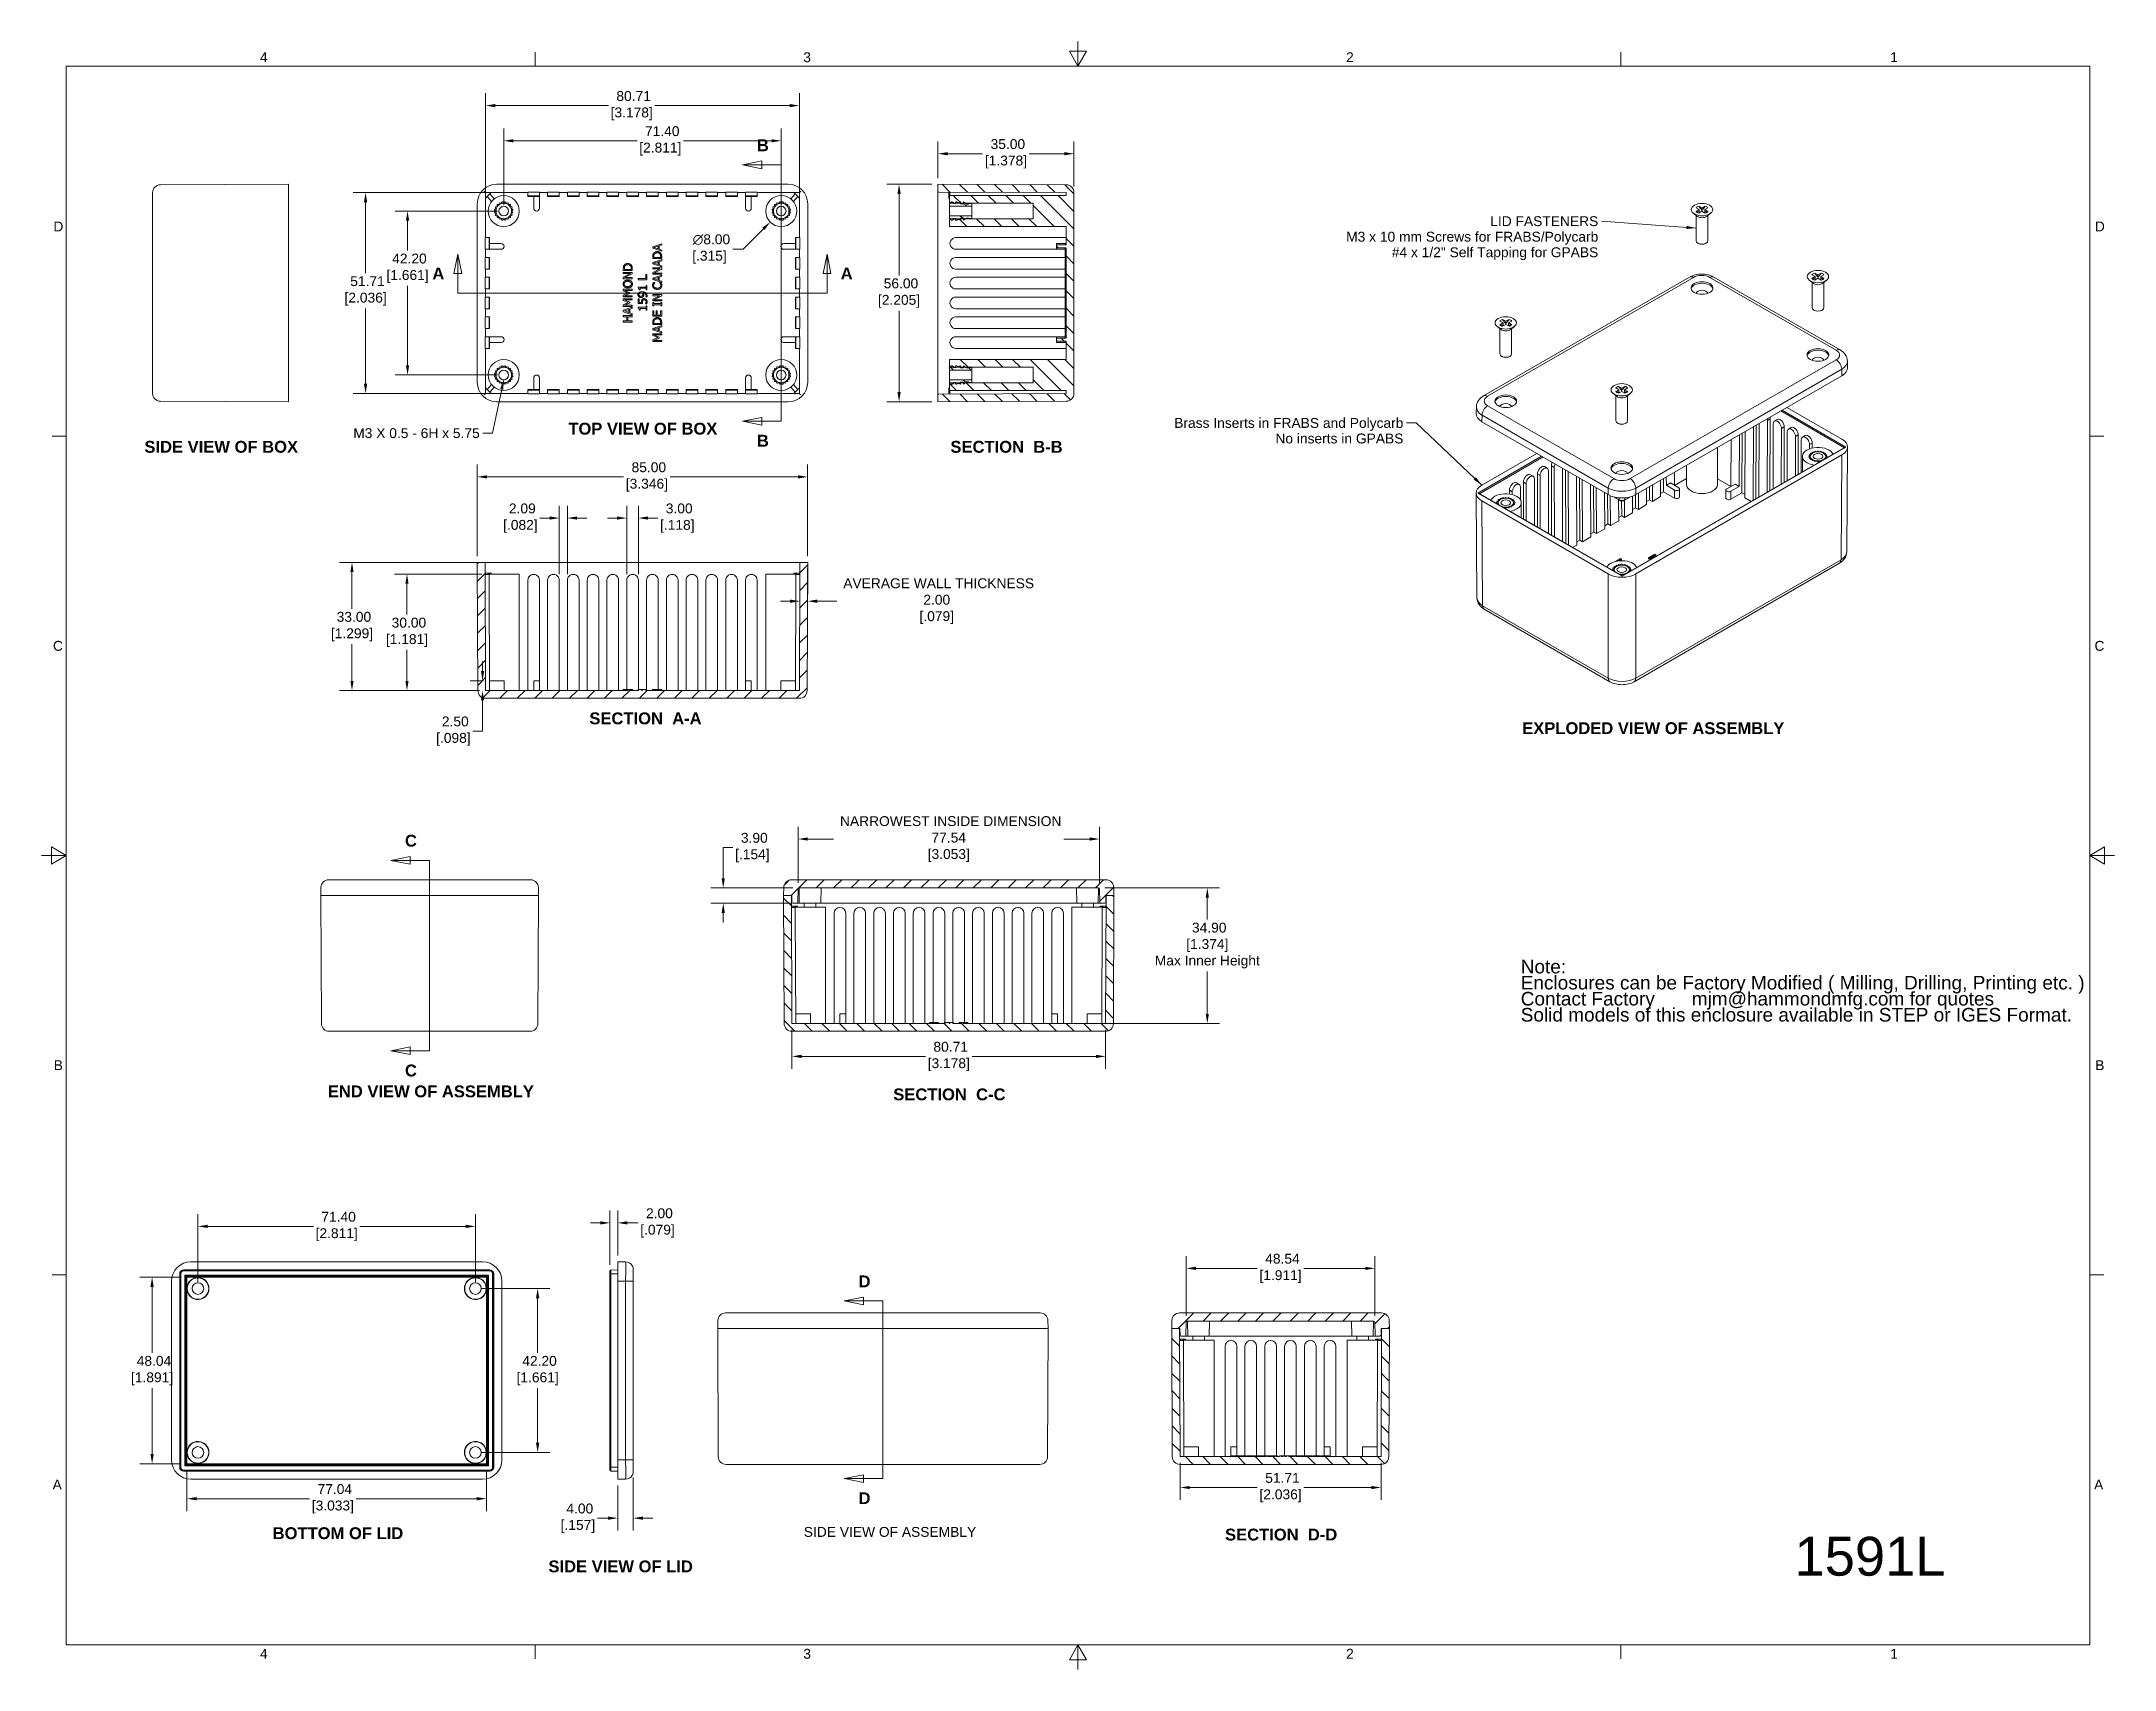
# Model space of a CAD drawing. Header units: millimetres. Extents: x 13 to 546, y 6 to 425.
import ezdxf

# ---------------------------------------------------------------- set-up
doc = ezdxf.new("R2010")
doc.units = ezdxf.units.MM
for name, color, linetype, lineweight in [('Dimension (ANSI)', 7, 'Continuous', 9), ('Hatch (ANSI)', 7, 'Continuous', 9), ('Section Line (ANSI)', 7, 'Continuous', 9), ('Sketch Geometry (ANSI)', 7, 'Continuous', 9), ('Symbol (ANSI)', 7, 'Continuous', 9), ('Visible (ANSI)', 7, 'Continuous', 18), ('Visible Narrow (ANSI)', 7, 'Continuous', 9)]:
    doc.layers.add(name, color=color, linetype=linetype, lineweight=lineweight)
doc.styles.add('Label Text (ANSI)', font='ARIALBD.TTF')
doc.styles.add('Note Text (ANSI)', font='ARIAL.TTF')
doc.dimstyles.new('Default - mm (ANSI)', dxfattribs={"dimtxt": 2.54, "dimasz": 2.5, "dimexe": 3.175, "dimexo": 1.6002, "dimgap": 0.8, "dimtad": 0, "dimtih": 1, "dimtoh": 1, "dimrnd": 1e-08, "dimzin": 4, "dimdsep": 46, "dimtxsty": 'Note Text (ANSI)', "dimcen": 0.09, "dimdle": 10, "dimclrd": 256, "dimclre": 256, "dimclrt": 256, "dimadec": 1, "dimazin": 0, "dimtfac": 1.2, "dimtofl": 0, "dimtmove": 0, "dimatfit": 3, "dimfxl": 0, "dimtolj": 1, "dimtzin": 0, "dimlwd": -1, "dimlwe": -1, "dimarcsym": 0})
doc.dimstyles.new('Default - mm (ANSI)$7', dxfattribs={"dimtxt": 2.54, "dimasz": 2.5, "dimexe": 3.175, "dimexo": 1.6002, "dimgap": 0.8, "dimtad": 0, "dimtih": 1, "dimtoh": 1, "dimrnd": 1e-08, "dimzin": 4, "dimdsep": 46, "dimtxsty": 'Note Text (ANSI)', "dimcen": 0.09, "dimdle": 10, "dimclrd": 256, "dimclre": 256, "dimclrt": 256, "dimadec": 1, "dimazin": 0, "dimtfac": 1.2, "dimtofl": 0, "dimtmove": 0, "dimatfit": 3, "dimfxl": 0, "dimtolj": 1, "dimtzin": 0, "dimlwd": -1, "dimlwe": -1, "dimarcsym": 0})
pattern_1 = [(315, (0, 0), (2.245064, 2.245064), [])]
pattern_2 = [(45, (0, 0), (-2.245064, 2.245064), [])]

msp = doc.modelspace()

# ---------------------------------------------------------------- texts
at = {"layer": 'Symbol (ANSI)', "color": 5, "true_color": 0x0000ff, "style": 'Note Text (ANSI)'}
for s, insert, char_height, width, attachment_point, line_spacing_factor in [('{LID FASTENERS\\PM3 x 10 mm Screws for FRABS/Polycarb\\P#4 x 1/2" Self Tapping for GPABS}', (413.267, 380.454), 2.54, 64.87455, 3, 0.944221), ('{Brass Inserts in FRABS and Polycarb\\PNo inserts in GPABS}', (363.123, 328.514), 2.54, 58.96595, 3, 0.944221), ('{\\fArial|b0|i0;\\H3.5000;Note:\\PEnclosures can be Factory Modified ( Milling, Drilling, Printing etc. )\\PContact Factory       mjm@hammondmfg.com for quotes\\PSolid models of this enclosure available in STEP or IGES Format.\\P}', (393.307, 189.054), 3.5, 147.77924, 1, 0.708166)]:
    msp.add_mtext(s, dxfattribs=dict(at, insert=insert, char_height=char_height, width=width, attachment_point=attachment_point, line_spacing_factor=line_spacing_factor))
at = {"layer": 'Symbol (ANSI)', "style": 'Note Text (ANSI)'}
for s, insert, char_height, width, attachment_point in [('{M3 X 0.5 - 6H x 5.75}', (125.465, 325.896), 2.54, 32.53601, 3), ('{SIDE VIEW OF ASSEMBLY}', (231.028, 43.055), 2.54, 44.3745, 2), ('{\\fArial|b0|i0;\\H10.0000;1591L}', (483.179, 40.523), 10, 120.36196, 2)]:
    msp.add_mtext(s, dxfattribs=dict(at, insert=insert, char_height=char_height, width=width, attachment_point=attachment_point))
at = {"layer": 'Symbol (ANSI)', "char_height": 3.05, "attachment_point": 7, "style": 'Label Text (ANSI)'}
for s, insert in [('TOP VIEW OF BOX', (148.263, 324.203)), ('SIDE VIEW OF BOX', (39.186, 319.535)), ('SECTION  B-B', (246.58, 319.535)), ('SECTION  A-A', (153.677, 249.629)), ('EXPLODED VIEW OF ASSEMBLY', (393.693, 247.104)), ('END VIEW OF ASSEMBLY', (86.381, 153.61)), ('SECTION  C-C', (231.868, 152.837)), ('BOTTOM OF LID', (72.181, 39.882)), ('SECTION  D-D', (317.235, 39.529)), ('SIDE VIEW OF LID', (143.147, 31.332))]:
    msp.add_mtext(s, dxfattribs=dict(at, insert=insert))

# ---------------------------------------------------------------- blocks, each defined once
blk = doc.blocks.new('2dTransSection0')
at = {"layer": 'Section Line (ANSI)', "linetype": 'Continuous'}
for p, q in [((198.04, 394.69), (193.04, 393.69)), ((198.04, 393.69), (193.04, 393.69)), ((193.04, 393.69), (198.04, 392.69)), ((198.04, 392.69), (198.04, 394.69)), ((203.04, 393.69), (198.04, 393.69)), ((203.04, 393.69), (203.04, 392.32)), ((198.04, 328.69), (193.04, 327.69)), ((198.04, 327.69), (193.04, 327.69)), ((193.04, 327.69), (198.04, 326.69)), ((198.04, 326.69), (198.04, 328.69)), ((203.04, 327.69), (198.04, 327.69)), ((203.04, 329.06), (203.04, 327.69))]:
    blk.add_line(p, q, dxfattribs=at)
at = {"layer": 'Section Line (ANSI)'}
blk.add_line((203.04, 393.69), (203.04, 327.69), dxfattribs=at)
at = {"layer": 'Section Line (ANSI)', "linetype": 'Continuous', "flags": 128}
for points in [[(198.04, 394.69), (193.04, 393.69), (198.04, 392.69), (198.04, 394.69)], [(198.04, 328.69), (193.04, 327.69), (198.04, 326.69), (198.04, 328.69)]]:
    blk.add_lwpolyline(points, dxfattribs=at)
at = {"layer": 'Section Line (ANSI)'}
for points in [[(198.04, 394.69), (193.04, 393.69), (198.04, 392.69), (198.04, 394.69)], [(198.04, 328.69), (193.04, 327.69), (198.04, 326.69), (198.04, 328.69)]]:
    blk.add_solid(points, dxfattribs=at)
at = {"layer": 'Section Line (ANSI)', "char_height": 3.05, "attachment_point": 7, "style": 'Label Text (ANSI)'}
for insert in [(196.79, 397.19), (196.79, 321.14)]:
    blk.add_mtext('B', dxfattribs=dict(at, insert=insert))
blk = doc.blocks.new('2dTransSection1')
at = {"layer": 'Section Line (ANSI)', "linetype": 'Continuous'}
for p, q in [((119.84, 370.69), (118.84, 365.69)), ((119.84, 365.69), (119.84, 370.69)), ((120.84, 365.69), (119.84, 370.69)), ((214.84, 370.69), (213.84, 365.69)), ((214.84, 365.69), (214.84, 370.69)), ((215.84, 365.69), (214.84, 370.69)), ((118.84, 365.69), (120.84, 365.69)), ((119.84, 360.69), (119.84, 365.69)), ((213.84, 365.69), (215.84, 365.69)), ((214.84, 360.69), (214.84, 365.69)), ((121.23, 360.69), (119.84, 360.69)), ((214.84, 360.69), (213.46, 360.69))]:
    blk.add_line(p, q, dxfattribs=at)
at = {"layer": 'Section Line (ANSI)'}
blk.add_line((214.84, 360.69), (119.84, 360.69), dxfattribs=at)
at = {"layer": 'Section Line (ANSI)', "linetype": 'Continuous', "flags": 128}
for points in [[(120.84, 365.69), (119.84, 370.69), (118.84, 365.69), (120.84, 365.69)], [(215.84, 365.69), (214.84, 370.69), (213.84, 365.69), (215.84, 365.69)]]:
    blk.add_lwpolyline(points, dxfattribs=at)
at = {"layer": 'Section Line (ANSI)'}
for points in [[(120.84, 365.69), (119.84, 370.69), (118.84, 365.69), (120.84, 365.69)], [(215.84, 365.69), (214.84, 370.69), (213.84, 365.69), (215.84, 365.69)]]:
    blk.add_solid(points, dxfattribs=at)
at = {"layer": 'Section Line (ANSI)', "char_height": 3.05, "attachment_point": 7, "style": 'Label Text (ANSI)'}
for insert in [(113.27, 364.19), (218.34, 364.19)]:
    blk.add_mtext('A', dxfattribs=dict(at, insert=insert))
blk = doc.blocks.new('*D6')
at = {"layer": 'Defpoints', "color": 0}
for p in [(243.36, 396.55), (243.36, 388.69), (278.36, 386.55)]:
    blk.add_point(p, dxfattribs=at)
at = {"layer": 'Dimension (ANSI)'}
for p, q in [((243.36, 390.29), (243.36, 399.72)), ((245.86, 396.55), (254.87, 396.55)), ((275.86, 396.55), (266.85, 396.55)), ((278.36, 388.15), (278.36, 399.72))]:
    blk.add_line(p, q, dxfattribs=at)
for points in [[(245.86, 396.96), (245.86, 396.13), (243.36, 396.55)], [(275.86, 396.96), (275.86, 396.13), (278.36, 396.55)]]:
    blk.add_solid(points, dxfattribs=at)
at = {"layer": 'Dimension (ANSI)', "insert": (260.86, 400.3), "char_height": 2.54, "attachment_point": 2, "style": 'Note Text (ANSI)'}
blk.add_mtext('\\A1; 35.00\\P[1.378]', dxfattribs=at)
blk = doc.blocks.new('*D7')
at = {"layer": 'Defpoints', "color": 0}
for p in [(243.36, 388.69), (233.36, 332.69), (243.36, 332.69)]:
    blk.add_point(p, dxfattribs=at)
at = {"layer": 'Dimension (ANSI)'}
for p, q in [((241.76, 388.69), (230.19, 388.69)), ((233.36, 386.19), (233.36, 365.24)), ((233.36, 335.19), (233.36, 356.14)), ((241.76, 332.69), (230.19, 332.69))]:
    blk.add_line(p, q, dxfattribs=at)
for points in [[(232.94, 386.19), (233.78, 386.19), (233.36, 388.69)], [(232.94, 335.19), (233.78, 335.19), (233.36, 332.69)]]:
    blk.add_solid(points, dxfattribs=at)
at = {"layer": 'Dimension (ANSI)', "insert": (233.36, 364.44), "char_height": 2.54, "attachment_point": 2, "style": 'Note Text (ANSI)'}
blk.add_mtext('\\A1; 56.00\\P[2.205]', dxfattribs=at)
blk = doc.blocks.new('*D8')
at = {"layer": 'Defpoints', "color": 0}
for p in [(131.64, 399.88), (131.64, 381.79), (203.04, 381.79)]:
    blk.add_point(p, dxfattribs=at)
at = {"layer": 'Dimension (ANSI)'}
for p, q in [((131.64, 383.39), (131.64, 403.05)), ((203.04, 383.39), (203.04, 403.05)), ((134.14, 399.88), (165.95, 399.88)), ((200.54, 399.88), (177.93, 399.88))]:
    blk.add_line(p, q, dxfattribs=at)
for points in [[(134.14, 400.29), (134.14, 399.46), (131.64, 399.88)], [(200.54, 400.29), (200.54, 399.46), (203.04, 399.88)]]:
    blk.add_solid(points, dxfattribs=at)
at = {"layer": 'Dimension (ANSI)', "insert": (171.94, 403.63), "char_height": 2.54, "attachment_point": 2, "style": 'Note Text (ANSI)'}
blk.add_mtext('\\A1; 71.40\\P[2.811]', dxfattribs=at)
blk = doc.blocks.new('*D9')
at = {"layer": 'Defpoints', "color": 0}
for p in [(131.64, 381.79), (106.89, 339.59), (131.64, 339.59)]:
    blk.add_point(p, dxfattribs=at)
at = {"layer": 'Dimension (ANSI)'}
for p, q in [((130.04, 381.79), (103.72, 381.79)), ((106.89, 379.29), (106.89, 371.64)), ((106.89, 342.09), (106.89, 362.54)), ((130.04, 339.59), (103.72, 339.59))]:
    blk.add_line(p, q, dxfattribs=at)
for points in [[(106.48, 379.29), (107.31, 379.29), (106.89, 381.79)], [(106.48, 342.09), (107.31, 342.09), (106.89, 339.59)]]:
    blk.add_solid(points, dxfattribs=at)
at = {"layer": 'Dimension (ANSI)', "insert": (106.89, 370.84), "char_height": 2.54, "attachment_point": 2, "style": 'Note Text (ANSI)'}
blk.add_mtext('\\A1; 42.20\\P[1.661]', dxfattribs=at)
blk = doc.blocks.new('*D10')
at = {"layer": 'Defpoints', "color": 0}
for p in [(124.84, 313.36), (124.84, 291.36), (209.84, 291.36)]:
    blk.add_point(p, dxfattribs=at)
at = {"layer": 'Dimension (ANSI)'}
for p, q in [((124.84, 292.96), (124.84, 316.53)), ((209.84, 292.96), (209.84, 316.53)), ((127.34, 313.36), (162.49, 313.36)), ((207.34, 313.36), (174.47, 313.36))]:
    blk.add_line(p, q, dxfattribs=at)
for points in [[(127.34, 313.78), (127.34, 312.94), (124.84, 313.36)], [(207.34, 313.78), (207.34, 312.94), (209.84, 313.36)]]:
    blk.add_solid(points, dxfattribs=at)
at = {"layer": 'Dimension (ANSI)', "insert": (168.48, 317.11), "char_height": 2.54, "attachment_point": 2, "style": 'Note Text (ANSI)'}
blk.add_mtext('\\A1; 85.00\\P[3.346]', dxfattribs=at)
blk = doc.blocks.new('*D11')
at = {"layer": 'Defpoints', "color": 0}
for p in [(207.84, 291.11), (209.84, 291.36), (207.84, 281.36)]:
    blk.add_point(p, dxfattribs=at)
at = {"layer": 'Dimension (ANSI)'}
for p, q in [((207.84, 289.51), (207.84, 278.18)), ((209.84, 289.76), (209.84, 278.18)), ((205.34, 281.36), (202.84, 281.36)), ((212.34, 281.36), (217.31, 281.36))]:
    blk.add_line(p, q, dxfattribs=at)
for points in [[(205.34, 281.78), (205.34, 280.94), (207.84, 281.36)], [(212.34, 281.78), (212.34, 280.94), (209.84, 281.36)]]:
    blk.add_solid(points, dxfattribs=at)
at = {"layer": 'Dimension (ANSI)', "insert": (243.06, 287.25), "char_height": 2.54, "attachment_point": 2, "style": 'Note Text (ANSI)'}
blk.add_mtext('\\A1; {AVERAGE WALL THICKNESS\\P}2.00\\P[.079]', dxfattribs=at)
blk = doc.blocks.new('*D12')
at = {"layer": 'Defpoints', "color": 0}
for p in [(148.03, 302.76), (145.94, 286.76), (148.03, 286.76)]:
    blk.add_point(p, dxfattribs=at)
at = {"layer": 'Dimension (ANSI)'}
for p, q in [((145.94, 288.36), (145.94, 305.94)), ((148.03, 288.36), (148.03, 305.94)), ((143.44, 302.76), (140.94, 302.76)), ((150.53, 302.76), (153.03, 302.76))]:
    blk.add_line(p, q, dxfattribs=at)
for points in [[(143.44, 303.18), (143.44, 302.35), (145.94, 302.76)], [(150.53, 303.18), (150.53, 302.35), (148.03, 302.76)]]:
    blk.add_solid(points, dxfattribs=at)
at = {"layer": 'Dimension (ANSI)', "insert": (135.93, 306.51), "char_height": 2.54, "attachment_point": 2, "style": 'Note Text (ANSI)'}
blk.add_mtext('\\A1; 2.09\\P[.082]', dxfattribs=at)
blk = doc.blocks.new('*D13')
at = {"layer": 'Defpoints', "color": 0}
for p in [(163.3, 302.76), (163.3, 286.76), (166.3, 286.76)]:
    blk.add_point(p, dxfattribs=at)
at = {"layer": 'Dimension (ANSI)'}
for p, q in [((163.3, 288.36), (163.3, 305.94)), ((166.3, 288.36), (166.3, 305.94)), ((160.8, 302.76), (158.3, 302.76)), ((168.8, 302.76), (171.3, 302.76))]:
    blk.add_line(p, q, dxfattribs=at)
for points in [[(160.8, 303.18), (160.8, 302.35), (163.3, 302.76)], [(168.8, 303.18), (168.8, 302.35), (166.3, 302.76)]]:
    blk.add_solid(points, dxfattribs=at)
at = {"layer": 'Dimension (ANSI)', "insert": (176.3, 306.51), "char_height": 2.54, "attachment_point": 2, "style": 'Note Text (ANSI)'}
blk.add_mtext('\\A1; 3.00\\P[.118]', dxfattribs=at)
blk = doc.blocks.new('*D14')
at = {"layer": 'Defpoints', "color": 0}
for p in [(124.36, 120.43), (52.96, 104.43), (124.36, 104.43)]:
    blk.add_point(p, dxfattribs=at)
at = {"layer": 'Dimension (ANSI)'}
for p, q in [((52.96, 106.03), (52.96, 123.61)), ((124.36, 106.03), (124.36, 123.61)), ((55.46, 120.43), (82.67, 120.43)), ((121.86, 120.43), (94.65, 120.43))]:
    blk.add_line(p, q, dxfattribs=at)
for points in [[(55.46, 120.85), (55.46, 120.01), (52.96, 120.43)], [(121.86, 120.85), (121.86, 120.01), (124.36, 120.43)]]:
    blk.add_solid(points, dxfattribs=at)
at = {"layer": 'Dimension (ANSI)', "insert": (88.66, 124.18), "char_height": 2.54, "attachment_point": 2, "style": 'Note Text (ANSI)'}
blk.add_mtext('\\A1; 71.40\\P[2.811]', dxfattribs=at)
blk = doc.blocks.new('*D15')
at = {"layer": 'Defpoints', "color": 0}
for p in [(124.36, 104.43), (124.36, 62.23), (140.36, 62.23)]:
    blk.add_point(p, dxfattribs=at)
at = {"layer": 'Dimension (ANSI)'}
for p, q in [((125.96, 104.43), (143.54, 104.43)), ((140.36, 101.93), (140.36, 87.88)), ((140.36, 64.73), (140.36, 78.78)), ((125.96, 62.23), (143.54, 62.23))]:
    blk.add_line(p, q, dxfattribs=at)
for points in [[(139.94, 101.93), (140.78, 101.93), (140.36, 104.43)], [(139.94, 64.73), (140.78, 64.73), (140.36, 62.23)]]:
    blk.add_solid(points, dxfattribs=at)
at = {"layer": 'Dimension (ANSI)', "insert": (140.36, 87.08), "char_height": 2.54, "attachment_point": 2, "style": 'Note Text (ANSI)'}
blk.add_mtext('\\A1; 42.20\\P[1.661]', dxfattribs=at)
blk = doc.blocks.new('*D16')
at = {"layer": 'Defpoints', "color": 0}
for p in [(50.14, 59.31), (127.18, 59.31), (127.18, 50.33)]:
    blk.add_point(p, dxfattribs=at)
at = {"layer": 'Dimension (ANSI)'}
for p, q in [((50.14, 57.71), (50.14, 47.16)), ((127.18, 57.71), (127.18, 47.16)), ((52.64, 50.33), (81.69, 50.33)), ((124.68, 50.33), (93.67, 50.33))]:
    blk.add_line(p, q, dxfattribs=at)
for points in [[(52.64, 50.75), (52.64, 49.91), (50.14, 50.33)], [(124.68, 50.75), (124.68, 49.91), (127.18, 50.33)]]:
    blk.add_solid(points, dxfattribs=at)
at = {"layer": 'Dimension (ANSI)', "insert": (87.68, 54.08), "char_height": 2.54, "attachment_point": 2, "style": 'Note Text (ANSI)'}
blk.add_mtext('\\A1; 77.04\\P[3.033]', dxfattribs=at)
blk = doc.blocks.new('*D17')
at = {"layer": 'Defpoints', "color": 0}
for p in [(41.16, 107.35), (50.14, 107.35), (50.14, 59.31)]:
    blk.add_point(p, dxfattribs=at)
at = {"layer": 'Dimension (ANSI)'}
for p, q in [((48.54, 107.35), (37.99, 107.35)), ((41.16, 104.85), (41.16, 87.88)), ((41.16, 61.81), (41.16, 78.78)), ((48.54, 59.31), (37.99, 59.31))]:
    blk.add_line(p, q, dxfattribs=at)
for points in [[(40.74, 104.85), (41.58, 104.85), (41.16, 107.35)], [(40.74, 61.81), (41.58, 61.81), (41.16, 59.31)]]:
    blk.add_solid(points, dxfattribs=at)
at = {"layer": 'Dimension (ANSI)', "insert": (41.16, 87.08), "char_height": 2.54, "attachment_point": 2, "style": 'Note Text (ANSI)'}
blk.add_mtext('\\A1; 48.04\\P[1.891]', dxfattribs=at)
blk = doc.blocks.new('*D18')
at = {"layer": 'Defpoints', "color": 0}
for p in [(158.97, 121.33), (158.97, 108.95), (160.97, 111.33)]:
    blk.add_point(p, dxfattribs=at)
at = {"layer": 'Dimension (ANSI)'}
for p, q in [((158.97, 110.55), (158.97, 124.51)), ((160.97, 112.93), (160.97, 124.51)), ((156.47, 121.33), (153.97, 121.33)), ((163.47, 121.33), (166.2, 121.33))]:
    blk.add_line(p, q, dxfattribs=at)
for points in [[(156.47, 121.75), (156.47, 120.91), (158.97, 121.33)], [(163.47, 121.75), (163.47, 120.91), (160.97, 121.33)]]:
    blk.add_solid(points, dxfattribs=at)
at = {"layer": 'Dimension (ANSI)', "insert": (171.21, 125.08), "char_height": 2.54, "attachment_point": 2, "style": 'Note Text (ANSI)'}
blk.add_mtext('\\A1; 2.00\\P[.079]', dxfattribs=at)
blk = doc.blocks.new('*D19')
at = {"layer": 'Defpoints', "color": 0}
for p in [(160.97, 55.33), (164.97, 57.37), (164.97, 45.33)]:
    blk.add_point(p, dxfattribs=at)
at = {"layer": 'Dimension (ANSI)'}
for p, q in [((160.97, 53.73), (160.97, 42.16)), ((164.97, 55.77), (164.97, 42.16)), ((158.47, 45.33), (155.74, 45.33)), ((167.47, 45.33), (169.97, 45.33))]:
    blk.add_line(p, q, dxfattribs=at)
for points in [[(158.47, 45.75), (158.47, 44.91), (160.97, 45.33)], [(167.47, 45.75), (167.47, 44.91), (164.97, 45.33)]]:
    blk.add_solid(points, dxfattribs=at)
at = {"layer": 'Dimension (ANSI)', "insert": (150.73, 49.08), "char_height": 2.54, "attachment_point": 2, "style": 'Note Text (ANSI)'}
blk.add_mtext('\\A1; 4.00\\P[.157]', dxfattribs=at)
blk = doc.blocks.new('2dTransSection2')
at = {"layer": 'Section Line (ANSI)', "linetype": 'Continuous'}
for p, q in [((107.58, 215.64), (102.58, 214.64)), ((107.58, 214.64), (102.58, 214.64)), ((102.58, 214.64), (107.58, 213.64)), ((107.58, 213.64), (107.58, 215.64)), ((112.58, 214.64), (107.58, 214.64)), ((112.58, 214.64), (112.58, 213.21)), ((107.58, 166.64), (102.58, 165.64)), ((107.58, 165.64), (102.58, 165.64)), ((102.58, 165.64), (107.58, 164.64)), ((107.58, 164.64), (107.58, 166.64)), ((112.58, 165.64), (107.58, 165.64)), ((112.58, 167.07), (112.58, 165.64))]:
    blk.add_line(p, q, dxfattribs=at)
at = {"layer": 'Section Line (ANSI)'}
blk.add_line((112.58, 214.64), (112.58, 165.64), dxfattribs=at)
at = {"layer": 'Section Line (ANSI)', "linetype": 'Continuous', "flags": 128}
for points in [[(107.58, 215.64), (102.58, 214.64), (107.58, 213.64), (107.58, 215.64)], [(107.58, 166.64), (102.58, 165.64), (107.58, 164.64), (107.58, 166.64)]]:
    blk.add_lwpolyline(points, dxfattribs=at)
at = {"layer": 'Section Line (ANSI)'}
for points in [[(107.58, 215.64), (102.58, 214.64), (107.58, 213.64), (107.58, 215.64)], [(107.58, 166.64), (102.58, 165.64), (107.58, 164.64), (107.58, 166.64)]]:
    blk.add_solid(points, dxfattribs=at)
at = {"layer": 'Section Line (ANSI)', "char_height": 3.05, "attachment_point": 7, "style": 'Label Text (ANSI)'}
for insert in [(106.22, 218.14), (106.22, 158.99)]:
    blk.add_mtext('C', dxfattribs=dict(at, insert=insert))
blk = doc.blocks.new('*D21')
at = {"layer": 'Defpoints', "color": 0}
for p in [(205.87, 384.62), (200.22, 378.96)]:
    blk.add_point(p, dxfattribs=at)
at = {"layer": 'Dimension (ANSI)'}
for p, q in [((202.95, 381.79), (203.13, 381.79)), ((203.04, 381.7), (203.04, 381.88)), ((193.26, 372), (198.45, 377.19)), ((190.62, 372), (193.26, 372))]:
    blk.add_line(p, q, dxfattribs=at)
blk.add_solid([(198.15, 377.49), (198.74, 376.9), (200.22, 378.96)], dxfattribs=at)
at = {"layer": 'Dimension (ANSI)', "insert": (184.58, 375.79), "char_height": 2.54, "attachment_point": 2, "style": 'Note Text (ANSI)'}
blk.add_mtext('\\A1; ∅8.00\\P[.315]', dxfattribs=at)
blk = doc.blocks.new('Borders Default Border')
at = {"layer": 'Sketch Geometry (ANSI)'}
for p, q in [((139.7, 419.1), (139.7, 422.66)), ((419.1, 419.1), (419.1, 422.66)), ((19.05, 323.85), (15.49, 323.85)), ((539.75, 323.85), (543.31, 323.85)), ((19.05, 107.95), (15.49, 107.95)), ((539.75, 107.95), (543.31, 107.95)), ((139.7, 12.7), (139.7, 9.14)), ((419.1, 12.7), (419.1, 9.14))]:
    blk.add_line(p, q, dxfattribs=at)
at = {"layer": 'Sketch Geometry (ANSI)', "flags": 128}
for points in [[(279.4, 425.45), (279.4, 419.1), (277.2, 422.91), (281.6, 422.91), (279.4, 419.1)], [(19.05, 12.7), (19.05, 419.1), (539.75, 419.1), (539.75, 12.7), (19.05, 12.7)], [(12.7, 215.9), (19.05, 215.9), (15.24, 218.1), (15.24, 213.7), (19.05, 215.9)], [(546.1, 215.9), (539.75, 215.9), (543.56, 218.1), (543.56, 213.7), (539.75, 215.9)], [(279.4, 6.35), (279.4, 12.7), (277.2, 8.89), (281.6, 8.89), (279.4, 12.7)]]:
    blk.add_lwpolyline(points, dxfattribs=at)
at = {"layer": 'Symbol (ANSI)', "char_height": 2.54, "attachment_point": 7, "style": 'Note Text (ANSI)'}
for s, insert in [('4', (68.91, 420.12)), ('3', (208.72, 420.07)), ('2', (348.37, 420.12)), ('1', (488.37, 420.12)), ('D', (15.77, 376.55)), ('D', (541.04, 376.55)), ('C', (15.67, 268.56)), ('C', (540.94, 268.56)), ('B', (15.85, 160.65)), ('B', (541.12, 160.65)), ('A', (15.57, 52.7)), ('A', (540.84, 52.7)), ('4', (68.91, 9.14)), ('3', (208.72, 9.1)), ('2', (348.37, 9.14)), ('1', (488.37, 9.14))]:
    blk.add_mtext(s, dxfattribs=dict(at, insert=insert))
blk = doc.blocks.new('*D23')
at = {"layer": 'Defpoints', "color": 0}
for p in [(284.92, 220.14), (207.38, 207.3), (284.92, 207.3)]:
    blk.add_point(p, dxfattribs=at)
at = {"layer": 'Dimension (ANSI)'}
for p, q in [((207.38, 208.9), (207.38, 223.32)), ((209.88, 220.14), (216.51, 220.14)), ((282.42, 220.14), (275.78, 220.14)), ((284.92, 208.9), (284.92, 223.32))]:
    blk.add_line(p, q, dxfattribs=at)
for points in [[(209.88, 220.56), (209.88, 219.72), (207.38, 220.14)], [(282.42, 220.56), (282.42, 219.72), (284.92, 220.14)]]:
    blk.add_solid(points, dxfattribs=at)
at = {"layer": 'Dimension (ANSI)', "insert": (246.15, 226.02), "char_height": 2.54, "attachment_point": 2, "style": 'Note Text (ANSI)'}
blk.add_mtext('\\A1; {NARROWEST INSIDE DIMENSION\\P}77.54\\P[3.053]', dxfattribs=at)
blk = doc.blocks.new('*D24')
at = {"layer": 'Defpoints', "color": 0}
for p in [(205.79, 172.64), (286.51, 172.64), (286.51, 164.19)]:
    blk.add_point(p, dxfattribs=at)
at = {"layer": 'Dimension (ANSI)'}
for p, q in [((205.79, 171.04), (205.79, 161.02)), ((286.51, 171.04), (286.51, 161.02)), ((208.29, 164.19), (240.16, 164.19)), ((284.01, 164.19), (252.14, 164.19))]:
    blk.add_line(p, q, dxfattribs=at)
for points in [[(208.29, 164.61), (208.29, 163.77), (205.79, 164.19)], [(284.01, 164.61), (284.01, 163.77), (286.51, 164.19)]]:
    blk.add_solid(points, dxfattribs=at)
at = {"layer": 'Dimension (ANSI)', "insert": (246.15, 167.94), "char_height": 2.54, "attachment_point": 2, "style": 'Note Text (ANSI)'}
blk.add_mtext('\\A1; 80.71\\P[3.178]', dxfattribs=at)
blk = doc.blocks.new('*D25')
at = {"layer": 'Defpoints', "color": 0}
for p in [(284.67, 207.54), (277.85, 172.64), (312.67, 172.64)]:
    blk.add_point(p, dxfattribs=at)
at = {"layer": 'Dimension (ANSI)'}
for p, q in [((286.27, 207.54), (315.85, 207.54)), ((312.67, 205.04), (312.67, 199.41)), ((312.67, 175.14), (312.67, 186.04)), ((279.45, 172.64), (315.85, 172.64))]:
    blk.add_line(p, q, dxfattribs=at)
for points in [[(312.25, 205.04), (313.09, 205.04), (312.67, 207.54)], [(312.25, 175.14), (313.09, 175.14), (312.67, 172.64)]]:
    blk.add_solid(points, dxfattribs=at)
at = {"layer": 'Dimension (ANSI)', "insert": (312.67, 198.61), "char_height": 2.54, "attachment_point": 2, "style": 'Note Text (ANSI)'}
blk.add_mtext('\\A1; 34.90\\P[1.374]{\\PMax Inner Height}', dxfattribs=at)
blk = doc.blocks.new('*D26')
at = {"layer": 'Defpoints', "color": 0}
for p in [(207.7, 408.93), (126.99, 385.13), (207.7, 385.13)]:
    blk.add_point(p, dxfattribs=at)
at = {"layer": 'Dimension (ANSI)'}
for p, q in [((126.99, 386.73), (126.99, 412.11)), ((207.7, 386.73), (207.7, 412.11)), ((129.49, 408.93), (158.58, 408.93)), ((205.2, 408.93), (170.56, 408.93))]:
    blk.add_line(p, q, dxfattribs=at)
for points in [[(129.49, 409.35), (129.49, 408.51), (126.99, 408.93)], [(205.2, 409.35), (205.2, 408.51), (207.7, 408.93)]]:
    blk.add_solid(points, dxfattribs=at)
at = {"layer": 'Dimension (ANSI)', "insert": (164.57, 412.68), "char_height": 2.54, "attachment_point": 2, "style": 'Note Text (ANSI)'}
blk.add_mtext('\\A1; 80.71\\P[3.178]', dxfattribs=at)
blk = doc.blocks.new('*D27')
at = {"layer": 'Defpoints', "color": 0}
for p in [(128.4, 386.55), (96.1, 334.83), (128.4, 334.83)]:
    blk.add_point(p, dxfattribs=at)
at = {"layer": 'Dimension (ANSI)'}
for p, q in [((126.8, 386.55), (92.92, 386.55)), ((96.1, 384.05), (96.1, 365.81)), ((96.1, 337.33), (96.1, 356.71)), ((126.8, 334.83), (92.92, 334.83))]:
    blk.add_line(p, q, dxfattribs=at)
for points in [[(95.68, 384.05), (96.51, 384.05), (96.1, 386.55)], [(95.68, 337.33), (96.51, 337.33), (96.1, 334.83)]]:
    blk.add_solid(points, dxfattribs=at)
at = {"layer": 'Dimension (ANSI)', "insert": (96.1, 365.01), "char_height": 2.54, "attachment_point": 2, "style": 'Note Text (ANSI)'}
blk.add_mtext('\\A1; 51.71\\P[2.036]', dxfattribs=at)
blk = doc.blocks.new('*D28')
at = {"layer": 'Defpoints', "color": 0}
for p in [(188.12, 203.64), (207.07, 203.64), (207.63, 207.54)]:
    blk.add_point(p, dxfattribs=at)
at = {"layer": 'Dimension (ANSI)'}
for p, q in [((188.12, 210.04), (188.12, 217.97)), ((188.12, 217.97), (190.62, 217.97)), ((206.03, 207.54), (184.95, 207.54)), ((205.47, 203.64), (184.95, 203.64)), ((188.12, 201.14), (188.12, 198.64))]:
    blk.add_line(p, q, dxfattribs=at)
for points in [[(187.7, 210.04), (188.54, 210.04), (188.12, 207.54)], [(187.7, 201.14), (188.54, 201.14), (188.12, 203.64)]]:
    blk.add_solid(points, dxfattribs=at)
at = {"layer": 'Dimension (ANSI)', "insert": (195.62, 221.72), "char_height": 2.54, "attachment_point": 2, "style": 'Note Text (ANSI)'}
blk.add_mtext('\\A1; 3.90\\P[.154]', dxfattribs=at)
blk = doc.blocks.new('2dTransSection3')
at = {"layer": 'Section Line (ANSI)', "linetype": 'Continuous'}
for p, q in [((224.2, 102.24), (219.2, 101.24)), ((224.2, 100.24), (224.2, 102.24)), ((224.2, 101.24), (219.2, 101.24)), ((219.2, 101.24), (224.2, 100.24)), ((229.2, 101.24), (224.2, 101.24)), ((229.2, 101.24), (229.2, 99.85)), ((224.2, 56.49), (219.2, 55.49)), ((224.2, 55.49), (219.2, 55.49)), ((219.2, 55.49), (224.2, 54.49)), ((224.2, 54.49), (224.2, 56.49)), ((229.2, 55.49), (224.2, 55.49)), ((229.2, 56.89), (229.2, 55.49))]:
    blk.add_line(p, q, dxfattribs=at)
at = {"layer": 'Section Line (ANSI)'}
blk.add_line((229.2, 101.24), (229.2, 55.49), dxfattribs=at)
at = {"layer": 'Section Line (ANSI)', "linetype": 'Continuous', "flags": 128}
for points in [[(224.2, 102.24), (219.2, 101.24), (224.2, 100.24), (224.2, 102.24)], [(224.2, 56.49), (219.2, 55.49), (224.2, 54.49), (224.2, 56.49)]]:
    blk.add_lwpolyline(points, dxfattribs=at)
at = {"layer": 'Section Line (ANSI)'}
for points in [[(224.2, 102.24), (219.2, 101.24), (224.2, 100.24), (224.2, 102.24)], [(224.2, 56.49), (219.2, 55.49), (224.2, 54.49), (224.2, 56.49)]]:
    blk.add_solid(points, dxfattribs=at)
at = {"layer": 'Section Line (ANSI)', "char_height": 3.05, "attachment_point": 7, "style": 'Label Text (ANSI)'}
for insert in [(222.94, 104.74), (222.94, 48.94)]:
    blk.add_mtext('D', dxfattribs=dict(at, insert=insert))
blk = doc.blocks.new('*D30')
at = {"layer": 'Defpoints', "color": 0}
for p in [(307.24, 109.63), (307.24, 95.81), (355.79, 95.81)]:
    blk.add_point(p, dxfattribs=at)
at = {"layer": 'Dimension (ANSI)'}
for p, q in [((307.24, 97.41), (307.24, 112.8)), ((355.79, 97.41), (355.79, 112.8)), ((309.74, 109.63), (325.53, 109.63)), ((353.29, 109.63), (337.51, 109.63))]:
    blk.add_line(p, q, dxfattribs=at)
for points in [[(309.74, 110.04), (309.74, 109.21), (307.24, 109.63)], [(353.29, 110.04), (353.29, 109.21), (355.79, 109.63)]]:
    blk.add_solid(points, dxfattribs=at)
at = {"layer": 'Dimension (ANSI)', "insert": (331.52, 113.38), "char_height": 2.54, "attachment_point": 2, "style": 'Note Text (ANSI)'}
blk.add_mtext('\\A1; 48.54\\P[1.911]', dxfattribs=at)
blk = doc.blocks.new('*D31')
at = {"layer": 'Defpoints', "color": 0}
for p in [(305.66, 61.16), (357.37, 61.16), (357.37, 53.21)]:
    blk.add_point(p, dxfattribs=at)
at = {"layer": 'Dimension (ANSI)'}
for p, q in [((305.66, 59.56), (305.66, 50.03)), ((357.37, 59.56), (357.37, 50.03)), ((308.16, 53.21), (325.53, 53.21)), ((354.87, 53.21), (337.51, 53.21))]:
    blk.add_line(p, q, dxfattribs=at)
for points in [[(308.16, 53.62), (308.16, 52.79), (305.66, 53.21)], [(354.87, 53.62), (354.87, 52.79), (357.37, 53.21)]]:
    blk.add_solid(points, dxfattribs=at)
at = {"layer": 'Dimension (ANSI)', "insert": (331.52, 56.96), "char_height": 2.54, "attachment_point": 2, "style": 'Note Text (ANSI)'}
blk.add_mtext('\\A1; 51.71\\P[2.036]', dxfattribs=at)
blk = doc.blocks.new('*D32')
at = {"layer": 'Defpoints', "color": 0}
for p in [(126.19, 260.86), (126.99, 258.36), (127.98, 260.86)]:
    blk.add_point(p, dxfattribs=at)
at = {"layer": 'Dimension (ANSI)'}
for p, q in [((126.19, 263.36), (126.19, 265.86)), ((126.38, 260.86), (123.02, 260.86)), ((125.39, 258.36), (123.02, 258.36)), ((126.19, 255.86), (126.19, 247.93)), ((126.19, 247.93), (123.69, 247.93))]:
    blk.add_line(p, q, dxfattribs=at)
for points in [[(125.78, 263.36), (126.61, 263.36), (126.19, 260.86)], [(125.78, 255.86), (126.61, 255.86), (126.19, 258.36)]]:
    blk.add_solid(points, dxfattribs=at)
at = {"layer": 'Dimension (ANSI)', "insert": (118.69, 251.68), "char_height": 2.54, "attachment_point": 2, "style": 'Note Text (ANSI)'}
blk.add_mtext('\\A1; 2.50\\P[.098]', dxfattribs=at)
blk = doc.blocks.new('*D33')
at = {"layer": 'Defpoints', "color": 0}
for p in [(106.75, 288.36), (127.64, 288.36), (126.99, 258.36)]:
    blk.add_point(p, dxfattribs=at)
at = {"layer": 'Dimension (ANSI)'}
for p, q in [((126.04, 288.36), (103.57, 288.36)), ((106.75, 285.86), (106.75, 277.91)), ((106.75, 260.86), (106.75, 268.81)), ((125.39, 258.36), (103.57, 258.36))]:
    blk.add_line(p, q, dxfattribs=at)
for points in [[(106.33, 285.86), (107.16, 285.86), (106.75, 288.36)], [(106.33, 260.86), (107.16, 260.86), (106.75, 258.36)]]:
    blk.add_solid(points, dxfattribs=at)
at = {"layer": 'Dimension (ANSI)', "insert": (106.75, 277.11), "char_height": 2.54, "attachment_point": 2, "style": 'Note Text (ANSI)'}
blk.add_mtext('\\A1; 30.00\\P[1.181]', dxfattribs=at)
blk = doc.blocks.new('*D34')
at = {"layer": 'Defpoints', "color": 0}
for p in [(92.6, 291.36), (126.6, 291.36), (126.99, 258.36)]:
    blk.add_point(p, dxfattribs=at)
at = {"layer": 'Dimension (ANSI)'}
for p, q in [((125, 291.36), (89.42, 291.36)), ((92.6, 288.86), (92.6, 279.41)), ((92.6, 260.86), (92.6, 270.31)), ((125.39, 258.36), (89.42, 258.36))]:
    blk.add_line(p, q, dxfattribs=at)
for points in [[(92.18, 288.86), (93.01, 288.86), (92.6, 291.36)], [(92.18, 260.86), (93.01, 260.86), (92.6, 258.36)]]:
    blk.add_solid(points, dxfattribs=at)
at = {"layer": 'Dimension (ANSI)', "insert": (92.6, 278.61), "char_height": 2.54, "attachment_point": 2, "style": 'Note Text (ANSI)'}
blk.add_mtext('\\A1; 33.00\\P[1.299]', dxfattribs=at)

# ---------------------------------------------------------------- dimensions: what is measured, and where the dimension line sits
at = {"layer": 'Dimension (ANSI)'}
for base, p1, p2, angle, text, override, picture, middle in [((207.701, 408.932), (126.989, 385.132), (207.701, 385.132), 180, ' <>\\X[3.178]', {"dimtih": 0, "dimtoh": 0, "dimdec": 2, "dimpost": '\\X', "dimtp": 0, "dimtm": 0, "dimtdec": 2, "dimatfit": 1, "dimtvp": -0.25}, '*D26', (164.565, 408.932)), ((131.645, 399.876), (203.045, 381.79), (131.645, 381.79), 180, ' <>\\X[2.811]', {"dimtih": 0, "dimtoh": 0, "dimdec": 2, "dimpost": '\\X', "dimtp": 0, "dimtm": 0, "dimtdec": 2, "dimatfit": 1, "dimtvp": -0.25}, '*D8', (171.941, 399.876)), ((96.095, 334.834), (128.403, 386.546), (128.403, 334.834), 90, ' <>\\X[2.036]', {"dimdec": 2, "dimpost": '\\X', "dimtp": 0, "dimtm": 0, "dimtdec": 2, "dimatfit": 1, "dimtvp": -0.25}, '*D27', (96.095, 361.263)), ((233.361, 332.69), (243.361, 388.69), (243.361, 332.69), 90, ' <>\\X[2.205]', {"dimdec": 2, "dimpost": '\\X', "dimtp": 0, "dimtm": 0, "dimtdec": 2, "dimatfit": 1, "dimtvp": -0.25}, '*D7', (233.361, 360.69)), ((106.892, 339.59), (131.645, 381.79), (131.645, 339.59), 90, ' <>\\X[1.661]', {"dimdec": 2, "dimpost": '\\X', "dimtp": 0, "dimtm": 0, "dimtdec": 2, "dimatfit": 1, "dimtvp": -0.25}, '*D9', (106.892, 367.089)), ((124.845, 313.36), (209.845, 291.36), (124.845, 291.36), 180, ' <>\\X[3.346]', {"dimtih": 0, "dimtoh": 0, "dimdec": 2, "dimpost": '\\X', "dimtp": 0, "dimtm": 0, "dimtdec": 2, "dimatfit": 1, "dimtvp": -0.25}, '*D10', (168.477, 313.36)), ((92.596, 291.36), (126.989, 258.36), (126.596, 291.36), 90, ' <>\\X[1.299]', {"dimdec": 2, "dimpost": '\\X', "dimtp": 0, "dimtm": 0, "dimtdec": 2, "dimatfit": 1, "dimtvp": -0.25}, '*D34', (92.596, 274.86)), ((106.746, 288.36), (126.989, 258.36), (127.645, 288.36), 90, ' <>\\X[1.181]', {"dimdec": 2, "dimpost": '\\X', "dimtp": 0, "dimtm": 0, "dimtdec": 2, "dimatfit": 1, "dimtvp": -0.25}, '*D33', (106.746, 273.36)), ((207.844, 281.36), (209.845, 291.36), (207.844, 291.111), 180, ' {AVERAGE WALL THICKNESS\\P}<>\\X[.079]', {"dimtih": 0, "dimtoh": 0, "dimdec": 2, "dimpost": '\\X', "dimtp": 0, "dimtm": 0, "dimtdec": 2, "dimatfit": 1, "dimtvp": -0.333333}, '*D11', (243.057, 281.36)), ((126.194, 260.86), (126.989, 258.36), (127.978, 260.86), 90, ' <>\\X[.098]', {"dimdec": 2, "dimpost": '\\X', "dimtp": 0, "dimtm": 0, "dimtdec": 2, "dimatfit": 1, "dimtvp": -0.25}, '*D32', (118.69, 247.932)), ((284.921, 220.141), (207.379, 207.296), (284.921, 207.296), 180, ' {NARROWEST INSIDE DIMENSION\\P}<>\\X[3.053]', {"dimtih": 0, "dimtoh": 0, "dimdec": 2, "dimpost": '\\X', "dimtp": 0, "dimtm": 0, "dimtdec": 2, "dimatfit": 1, "dimtvp": -0.333333}, '*D23', (246.15, 220.141)), ((188.12, 203.641), (207.628, 207.541), (207.069, 203.641), 270, ' <>\\X[.154]', {"dimdec": 2, "dimpost": '\\X', "dimtp": 0, "dimtm": 0, "dimtdec": 2, "dimatfit": 1, "dimtvp": -0.25}, '*D28', (195.624, 217.969)), ((312.671, 172.641), (284.671, 207.541), (277.85, 172.641), 270, ' <>\\X[1.374]{\\PMax Inner Height}', {"dimdec": 2, "dimpost": '\\X', "dimtp": 0, "dimtm": 0, "dimtdec": 2, "dimatfit": 1, "dimtvp": -0.333333}, '*D25', (312.671, 192.723)), ((286.506, 164.191), (205.794, 172.641), (286.506, 172.641), 180, ' <>\\X[3.178]', {"dimtih": 0, "dimtoh": 0, "dimdec": 2, "dimpost": '\\X', "dimtp": 0, "dimtm": 0, "dimtdec": 2, "dimatfit": 1, "dimtvp": -0.25}, '*D24', (246.15, 164.191)), ((124.362, 120.431), (52.962, 104.431), (124.362, 104.431), 180, ' <>\\X[2.811]', {"dimtih": 0, "dimtoh": 0, "dimdec": 2, "dimpost": '\\X', "dimtp": 0, "dimtm": 0, "dimtdec": 2, "dimatfit": 1, "dimtvp": -0.25}, '*D14', (88.662, 120.431)), ((158.97, 121.331), (160.97, 111.331), (158.97, 108.95), 180, ' <>\\X[.079]', {"dimtih": 0, "dimtoh": 0, "dimdec": 2, "dimpost": '\\X', "dimtp": 0, "dimtm": 0, "dimtdec": 2, "dimatfit": 1, "dimtvp": -0.25}, '*D18', (171.207, 121.331)), ((307.245, 109.626), (355.787, 95.811), (307.245, 95.811), 180, ' <>\\X[1.911]', {"dimtih": 0, "dimtoh": 0, "dimdec": 2, "dimpost": '\\X', "dimtp": 0, "dimtm": 0, "dimtdec": 2, "dimatfit": 1, "dimtvp": -0.25}, '*D30', (331.516, 109.626)), ((41.161, 107.352), (50.14, 59.31), (50.14, 107.352), 90, ' <>\\X[1.891]', {"dimdec": 2, "dimpost": '\\X', "dimtp": 0, "dimtm": 0, "dimtdec": 2, "dimatfit": 1, "dimtvp": -0.25}, '*D17', (41.161, 83.331)), ((140.362, 62.231), (124.362, 104.431), (124.362, 62.231), 90, ' <>\\X[1.661]', {"dimdec": 2, "dimpost": '\\X', "dimtp": 0, "dimtm": 0, "dimtdec": 2, "dimatfit": 1, "dimtvp": -0.25}, '*D15', (140.362, 83.331)), ((127.183, 50.33), (50.14, 59.31), (127.183, 59.31), 180, ' <>\\X[3.033]', {"dimtih": 0, "dimtoh": 0, "dimdec": 2, "dimpost": '\\X', "dimtp": 0, "dimtm": 0, "dimtdec": 2, "dimatfit": 1, "dimtvp": -0.25}, '*D16', (87.682, 50.33)), ((357.372, 53.208), (305.66, 61.156), (357.372, 61.156), 180, ' <>\\X[2.036]', {"dimtih": 0, "dimtoh": 0, "dimdec": 2, "dimpost": '\\X', "dimtp": 0, "dimtm": 0, "dimtdec": 2, "dimatfit": 1, "dimtvp": -0.25}, '*D31', (331.516, 53.208)), ((164.97, 45.33), (160.97, 55.331), (164.97, 57.366), 180, ' <>\\X[.157]', {"dimtih": 0, "dimtoh": 0, "dimdec": 2, "dimpost": '\\X', "dimtp": 0, "dimtm": 0, "dimtdec": 2, "dimatfit": 1, "dimtvp": -0.25}, '*D19', (150.733, 45.33))]:
    dim = msp.add_linear_dim(base=base, p1=p1, p2=p2, angle=angle, text=text, dimstyle='Default - mm (ANSI)', override=override, dxfattribs=at)
    dim.commit()
    dim.dimension.update_dxf_attribs({"geometry": picture, "text_midpoint": middle, "dimtype": 160})
for base, p1, p2, text, picture, middle in [((243.361, 396.546), (278.361, 386.546), (243.361, 388.69), ' <>\\X[1.378]', '*D6', (260.861, 396.546)), ((148.026, 302.764), (145.936, 286.764), (148.026, 286.764), ' <>\\X[.082]', '*D12', (135.932, 302.764)), ((163.299, 302.764), (166.299, 286.764), (163.299, 286.764), ' <>\\X[.118]', '*D13', (176.302, 302.764))]:
    dim = msp.add_linear_dim(base=base, p1=p1, p2=p2, text=text, dimstyle='Default - mm (ANSI)', override={"dimtih": 0, "dimtoh": 0, "dimdec": 2, "dimpost": '\\X', "dimtp": 0, "dimtm": 0, "dimtdec": 2, "dimatfit": 1, "dimtvp": -0.25}, dxfattribs=at)
    dim.commit()
    dim.dimension.update_dxf_attribs({"geometry": picture, "text_midpoint": middle, "dimtype": 160})
dim = msp.add_diameter_dim_2p(p1=(205.873, 384.618), p2=(200.216, 378.961), text=' <>\\X[.315]', dimstyle='Default - mm (ANSI)', override={"dimdec": 2, "dimpost": '\\X', "dimtp": 0, "dimtm": 0, "dimtdec": 2, "dimtvp": -0.25}, dxfattribs=at)
dim.commit()
dim.dimension.update_dxf_attribs({"geometry": '*D21', "text_midpoint": (184.582, 372.002), "dimtype": 163})

# ---------------------------------------------------------------- hatches: boundary and pattern name
at = {"layer": 'Hatch (ANSI)'}
h = msp.add_hatch(dxfattribs=at)
h.set_pattern_fill('ANSI31', color=256, scale=25.4, angle=-90, style=0)
h.set_pattern_definition(pattern_1)
edge = h.paths.add_edge_path()
edge.add_ellipse((276.361, 334.834), major_axis=(0.009, -2), ratio=1, start_angle=0, end_angle=89.75)
edge.add_line((278.361, 334.834), (278.361, 335.842))
edge.add_line((278.361, 335.842), (278.361, 337.834))
edge.add_line((278.361, 337.834), (278.361, 339.584))
edge.add_line((278.361, 339.584), (278.361, 348.508))
edge.add_line((278.361, 348.508), (278.361, 372.404))
edge.add_line((278.361, 372.404), (278.361, 372.844))
edge.add_line((278.361, 372.844), (278.361, 373.053))
edge.add_line((278.361, 373.053), (278.361, 381.796))
edge.add_line((278.361, 381.796), (278.361, 383.546))
edge.add_line((278.361, 383.546), (278.361, 385.537))
edge.add_line((278.361, 385.537), (278.361, 386.546))
edge.add_ellipse((276.361, 386.546), major_axis=(2, 0), ratio=1, start_angle=0, end_angle=89.75)
edge.add_line((276.37, 388.546), (273.861, 388.557))
edge.add_line((273.861, 388.557), (248.611, 388.667))
edge.add_line((248.611, 388.667), (243.361, 388.69))
edge.add_line((243.361, 388.69), (243.361, 386.939))
edge.add_ellipse((243.611, 386.939), major_axis=(-0.25, 0), ratio=1, start_angle=0, end_angle=89.75)
edge.add_line((243.61, 386.689), (246.461, 386.676))
edge.add_line((246.461, 386.676), (247.961, 386.67))
edge.add_line((247.961, 386.67), (248.611, 386.667))
edge.add_line((248.611, 386.667), (273.861, 386.557))
edge.add_line((273.861, 386.557), (276.361, 386.546))
edge.add_line((276.361, 386.546), (276.361, 386.232))
edge.add_line((276.361, 386.232), (276.361, 385.79))
edge.add_line((276.361, 385.79), (273.861, 385.79))
edge.add_line((273.861, 385.79), (248.611, 385.79))
edge.add_line((248.611, 385.79), (246.457, 385.79))
edge.add_line((246.457, 385.79), (246.361, 385.79))
edge.add_line((246.361, 385.79), (246.361, 385.132))
edge.add_line((246.361, 385.132), (246.361, 384.14))
edge.add_line((246.361, 384.14), (246.361, 383.918))
edge.add_line((246.361, 383.918), (246.361, 383.911))
edge.add_line((246.361, 383.911), (246.361, 383.784))
edge.add_line((246.361, 383.784), (246.448, 383.784))
edge.add_line((246.448, 383.784), (247.089, 383.784))
edge.add_line((247.089, 383.784), (247.377, 383.784))
edge.add_line((247.377, 383.784), (247.885, 383.784))
edge.add_line((247.885, 383.784), (248.237, 383.784))
edge.add_line((248.237, 383.784), (248.611, 383.784))
edge.add_line((248.611, 383.784), (249.155, 383.784))
edge.add_line((249.155, 383.784), (249.917, 383.784))
edge.add_line((249.917, 383.784), (250.425, 383.784))
edge.add_line((250.425, 383.784), (267.861, 383.784))
edge.add_line((267.861, 383.784), (267.861, 381.796))
edge.add_line((267.861, 381.796), (267.861, 379.796))
edge.add_line((267.861, 379.796), (250.425, 379.796))
edge.add_line((250.425, 379.796), (249.917, 379.796))
edge.add_line((249.917, 379.796), (249.155, 379.796))
edge.add_line((249.155, 379.796), (249.077, 379.796))
edge.add_line((249.077, 379.796), (248.611, 379.796))
edge.add_line((248.611, 379.796), (247.929, 379.796))
edge.add_line((247.929, 379.796), (247.885, 379.796))
edge.add_line((247.885, 379.796), (247.377, 379.796))
edge.add_line((247.377, 379.796), (246.781, 379.796))
edge.add_line((246.781, 379.796), (246.431, 379.796))
edge.add_line((246.431, 379.796), (246.361, 379.796))
edge.add_line((246.361, 379.796), (246.361, 379.669))
edge.add_line((246.361, 379.669), (246.361, 379.661))
edge.add_line((246.361, 379.661), (246.361, 379.44))
edge.add_line((246.361, 379.44), (246.361, 377.79))
edge.add_line((246.361, 377.79), (246.422, 377.79))
edge.add_line((246.422, 377.79), (248.611, 377.79))
edge.add_line((248.611, 377.79), (273.861, 377.79))
edge.add_line((273.861, 377.79), (276.361, 377.79))
edge.add_line((276.361, 377.79), (276.361, 374.94))
edge.add_line((276.361, 374.94), (276.361, 373.44))
edge.add_line((276.361, 373.44), (276.361, 373.375))
edge.add_line((276.361, 373.375), (276.361, 373.053))
edge.add_line((276.361, 373.053), (276.111, 373.053))
edge.add_line((276.111, 373.053), (273.861, 373.053))
edge.add_line((273.861, 373.053), (273.861, 372.326))
edge.add_line((273.861, 372.326), (276.111, 372.326))
edge.add_line((276.111, 372.326), (276.361, 372.326))
edge.add_line((276.361, 372.326), (276.361, 372.223))
edge.add_line((276.361, 372.223), (276.361, 371.966))
edge.add_line((276.361, 371.966), (276.361, 371.94))
edge.add_line((276.361, 371.94), (276.361, 371.757))
edge.add_line((276.361, 371.757), (276.361, 371.448))
edge.add_line((276.361, 371.448), (276.361, 371.364))
edge.add_line((276.361, 371.364), (276.361, 370.898))
edge.add_line((276.361, 370.898), (276.361, 370.894))
edge.add_line((276.361, 370.894), (276.361, 370.08))
edge.add_line((276.361, 370.08), (276.361, 370.074))
edge.add_line((276.361, 370.074), (276.361, 369.84))
edge.add_line((276.361, 369.84), (276.361, 369.551))
edge.add_line((276.361, 369.551), (276.361, 369.332))
edge.add_line((276.361, 369.332), (276.361, 369.01))
edge.add_line((276.361, 369.01), (276.361, 368.801))
edge.add_line((276.361, 368.801), (276.361, 368.557))
edge.add_line((276.361, 368.557), (276.361, 368.293))
edge.add_line((276.361, 368.293), (276.361, 368.181))
edge.add_line((276.361, 368.181), (276.361, 367.923))
edge.add_line((276.361, 367.923), (276.361, 367.827))
edge.add_line((276.361, 367.827), (276.361, 367.824))
edge.add_line((276.361, 367.824), (276.361, 367.715))
edge.add_line((276.361, 367.715), (276.361, 367.405))
edge.add_line((276.361, 367.405), (276.361, 367.187))
edge.add_line((276.361, 367.187), (276.361, 367.009))
edge.add_line((276.361, 367.009), (276.361, 367.004))
edge.add_line((276.361, 367.004), (276.361, 366.902))
edge.add_line((276.361, 366.902), (276.361, 366.844))
edge.add_line((276.361, 366.844), (276.361, 366.84))
edge.add_line((276.361, 366.84), (276.361, 366.48))
edge.add_line((276.361, 366.48), (276.361, 366.014))
edge.add_line((276.361, 366.014), (276.361, 365.976))
edge.add_line((276.361, 365.976), (276.361, 365.827))
edge.add_line((276.361, 365.827), (276.361, 365.729))
edge.add_line((276.361, 365.729), (276.361, 365.671))
edge.add_line((276.361, 365.671), (276.361, 365.541))
edge.add_line((276.361, 365.541), (276.361, 365.415))
edge.add_line((276.361, 365.415), (276.361, 365.323))
edge.add_line((276.361, 365.323), (276.361, 365.001))
edge.add_line((276.361, 365.001), (276.361, 364.802))
edge.add_line((276.361, 364.802), (276.361, 364.792))
edge.add_line((276.361, 364.792), (276.361, 364.74))
edge.add_line((276.361, 364.74), (276.361, 364.653))
edge.add_line((276.361, 364.653), (276.361, 364.548))
edge.add_line((276.361, 364.548), (276.361, 364.388))
edge.add_line((276.361, 364.388), (276.361, 364.368))
edge.add_line((276.361, 364.368), (276.361, 364.171))
edge.add_line((276.361, 364.171), (276.361, 364.082))
edge.add_line((276.361, 364.082), (276.361, 364.033))
edge.add_line((276.361, 364.033), (276.361, 363.914))
edge.add_line((276.361, 363.914), (276.361, 363.757))
edge.add_line((276.361, 363.757), (276.361, 363.705))
edge.add_line((276.361, 363.705), (276.361, 363.396))
edge.add_line((276.361, 363.396), (276.361, 363.359))
edge.add_line((276.361, 363.359), (276.361, 363.336))
edge.add_line((276.361, 363.336), (276.361, 363.335))
edge.add_line((276.361, 363.335), (276.361, 363.092))
edge.add_line((276.361, 363.092), (276.361, 363.075))
edge.add_line((276.361, 363.075), (276.361, 363.053))
edge.add_line((276.361, 363.053), (276.361, 363.015))
edge.add_line((276.361, 363.015), (276.361, 362.649))
edge.add_line((276.361, 362.649), (276.361, 362.647))
edge.add_line((276.361, 362.647), (276.361, 362.643))
edge.add_line((276.361, 362.643), (276.361, 362.606))
edge.add_line((276.361, 362.606), (276.361, 362.275))
edge.add_line((276.361, 362.275), (276.361, 362.273))
edge.add_line((276.361, 362.273), (276.361, 362.198))
edge.add_line((276.361, 362.198), (276.361, 362.145))
edge.add_line((276.361, 362.145), (276.361, 362.138))
edge.add_line((276.361, 362.138), (276.361, 361.999))
edge.add_line((276.361, 361.999), (276.361, 361.959))
edge.add_line((276.361, 361.959), (276.361, 361.933))
edge.add_line((276.361, 361.933), (276.361, 361.903))
edge.add_line((276.361, 361.903), (276.361, 361.901))
edge.add_line((276.361, 361.901), (276.361, 361.74))
edge.add_line((276.361, 361.74), (276.361, 361.664))
edge.add_line((276.361, 361.664), (276.361, 361.614))
edge.add_line((276.361, 361.614), (276.361, 361.484))
edge.add_line((276.361, 361.484), (276.361, 361.358))
edge.add_line((276.361, 361.358), (276.361, 361.239))
edge.add_line((276.361, 361.239), (276.361, 361.005))
edge.add_line((276.361, 361.005), (276.361, 360.758))
edge.add_line((276.361, 360.758), (276.361, 360.755))
edge.add_line((276.361, 360.755), (276.361, 360.751))
edge.add_line((276.361, 360.751), (276.361, 360.686))
edge.add_line((276.361, 360.686), (276.361, 360.683))
edge.add_line((276.361, 360.683), (276.361, 360.571))
edge.add_line((276.361, 360.571), (276.361, 360.291))
edge.add_line((276.361, 360.291), (276.361, 360.244))
edge.add_line((276.361, 360.244), (276.361, 360.207))
edge.add_line((276.361, 360.207), (276.361, 360.109))
edge.add_line((276.361, 360.109), (276.361, 360.015))
edge.add_line((276.361, 360.015), (276.361, 360.006))
edge.add_line((276.361, 360.006), (276.361, 359.977))
edge.add_line((276.361, 359.977), (276.361, 359.974))
edge.add_line((276.361, 359.974), (276.361, 359.948))
edge.add_line((276.361, 359.948), (276.361, 359.763))
edge.add_line((276.361, 359.763), (276.361, 359.73))
edge.add_line((276.361, 359.73), (276.361, 359.728))
edge.add_line((276.361, 359.728), (276.361, 359.713))
edge.add_line((276.361, 359.713), (276.361, 359.692))
edge.add_line((276.361, 359.692), (276.361, 359.64))
edge.add_line((276.361, 359.64), (276.361, 359.514))
edge.add_line((276.361, 359.514), (276.361, 359.245))
edge.add_line((276.361, 359.245), (276.361, 359.232))
edge.add_line((276.361, 359.232), (276.361, 359.226))
edge.add_line((276.361, 359.226), (276.361, 359.079))
edge.add_line((276.361, 359.079), (276.361, 359.042))
edge.add_line((276.361, 359.042), (276.361, 359.009))
edge.add_line((276.361, 359.009), (276.361, 358.932))
edge.add_line((276.361, 358.932), (276.361, 358.93))
edge.add_line((276.361, 358.93), (276.361, 358.92))
edge.add_line((276.361, 358.92), (276.361, 358.815))
edge.add_line((276.361, 358.815), (276.361, 358.802))
edge.add_line((276.361, 358.802), (276.361, 358.801))
edge.add_line((276.361, 358.801), (276.361, 358.645))
edge.add_line((276.361, 358.645), (276.361, 358.483))
edge.add_line((276.361, 358.483), (276.361, 358.477))
edge.add_line((276.361, 358.477), (276.361, 358.475))
edge.add_line((276.361, 358.475), (276.361, 358.425))
edge.add_line((276.361, 358.425), (276.361, 358.32))
edge.add_line((276.361, 358.32), (276.361, 358.267))
edge.add_line((276.361, 358.267), (276.361, 358.245))
edge.add_line((276.361, 358.245), (276.361, 358.146))
edge.add_line((276.361, 358.146), (276.361, 358.133))
edge.add_line((276.361, 358.133), (276.361, 357.974))
edge.add_line((276.361, 357.974), (276.361, 357.97))
edge.add_line((276.361, 357.97), (276.361, 357.898))
edge.add_line((276.361, 357.898), (276.361, 357.875))
edge.add_line((276.361, 357.875), (276.361, 357.671))
edge.add_line((276.361, 357.671), (276.361, 357.668))
edge.add_line((276.361, 357.668), (276.361, 357.539))
edge.add_line((276.361, 357.539), (276.361, 357.428))
edge.add_line((276.361, 357.428), (276.361, 357.376))
edge.add_line((276.361, 357.376), (276.361, 357.254))
edge.add_line((276.361, 357.254), (276.361, 357.036))
edge.add_line((276.361, 357.036), (276.361, 357.02))
edge.add_line((276.361, 357.02), (276.361, 356.781))
edge.add_line((276.361, 356.781), (276.361, 356.723))
edge.add_line((276.361, 356.723), (276.361, 356.713))
edge.add_line((276.361, 356.713), (276.361, 356.64))
edge.add_line((276.361, 356.64), (276.361, 356.504))
edge.add_line((276.361, 356.504), (276.361, 356.306))
edge.add_line((276.361, 356.306), (276.361, 356.26))
edge.add_line((276.361, 356.26), (276.361, 356.142))
edge.add_line((276.361, 356.142), (276.361, 356.066))
edge.add_line((276.361, 356.066), (276.361, 355.884))
edge.add_line((276.361, 355.884), (276.361, 355.627))
edge.add_line((276.361, 355.627), (276.361, 355.418))
edge.add_line((276.361, 355.418), (276.361, 355.108))
edge.add_line((276.361, 355.108), (276.361, 355.009))
edge.add_line((276.361, 355.009), (276.361, 354.89))
edge.add_line((276.361, 354.89), (276.361, 354.703))
edge.add_line((276.361, 354.703), (276.361, 354.585))
edge.add_line((276.361, 354.585), (276.361, 354.54))
edge.add_line((276.361, 354.54), (276.361, 354.371))
edge.add_line((276.361, 354.371), (276.361, 353.905))
edge.add_line((276.361, 353.905), (276.361, 353.902))
edge.add_line((276.361, 353.902), (276.361, 353.526))
edge.add_line((276.361, 353.526), (276.361, 353.22))
edge.add_line((276.361, 353.22), (276.361, 353.087))
edge.add_line((276.361, 353.087), (276.361, 353.081))
edge.add_line((276.361, 353.081), (276.361, 352.558))
edge.add_line((276.361, 352.558), (276.361, 352.34))
edge.add_line((276.361, 352.34), (276.361, 352.017))
edge.add_line((276.361, 352.017), (276.361, 351.808))
edge.add_line((276.361, 351.808), (276.361, 351.564))
edge.add_line((276.361, 351.564), (276.361, 351.54))
edge.add_line((276.361, 351.54), (276.361, 351.188))
edge.add_line((276.361, 351.188), (276.361, 350.931))
edge.add_line((276.361, 350.931), (276.361, 350.722))
edge.add_line((276.361, 350.722), (276.361, 350.412))
edge.add_line((276.361, 350.412), (276.361, 350.194))
edge.add_line((276.361, 350.194), (276.361, 349.889))
edge.add_line((276.361, 349.889), (276.361, 349.769))
edge.add_line((276.361, 349.769), (276.361, 349.44))
edge.add_line((276.361, 349.44), (276.361, 349.289))
edge.add_line((276.361, 349.289), (276.361, 349.214))
edge.add_line((276.361, 349.214), (276.361, 349.102))
edge.add_line((276.361, 349.102), (276.361, 349.053))
edge.add_line((276.361, 349.053), (276.111, 349.053))
edge.add_line((276.111, 349.053), (273.861, 349.053))
edge.add_line((273.861, 349.053), (273.861, 348.326))
edge.add_line((273.861, 348.326), (276.111, 348.326))
edge.add_line((276.111, 348.326), (276.361, 348.326))
edge.add_line((276.361, 348.326), (276.361, 348.222))
edge.add_line((276.361, 348.222), (276.361, 347.94))
edge.add_line((276.361, 347.94), (276.361, 346.44))
edge.add_line((276.361, 346.44), (276.361, 343.59))
edge.add_line((276.361, 343.59), (276.111, 343.59))
edge.add_line((276.111, 343.59), (273.861, 343.59))
edge.add_line((273.861, 343.59), (248.611, 343.59))
edge.add_line((248.611, 343.59), (246.361, 343.59))
edge.add_line((246.361, 343.59), (246.361, 341.94))
edge.add_line((246.361, 341.94), (246.361, 341.718))
edge.add_line((246.361, 341.718), (246.361, 341.711))
edge.add_line((246.361, 341.711), (246.361, 341.584))
edge.add_line((246.361, 341.584), (247.089, 341.584))
edge.add_line((247.089, 341.584), (247.377, 341.584))
edge.add_line((247.377, 341.584), (247.885, 341.584))
edge.add_line((247.885, 341.584), (248.237, 341.584))
edge.add_line((248.237, 341.584), (248.611, 341.584))
edge.add_line((248.611, 341.584), (249.155, 341.584))
edge.add_line((249.155, 341.584), (249.917, 341.584))
edge.add_line((249.917, 341.584), (250.425, 341.584))
edge.add_line((250.425, 341.584), (267.861, 341.584))
edge.add_line((267.861, 341.584), (267.861, 339.584))
edge.add_line((267.861, 339.584), (267.861, 337.596))
edge.add_line((267.861, 337.596), (250.425, 337.596))
edge.add_line((250.425, 337.596), (249.917, 337.596))
edge.add_line((249.917, 337.596), (249.155, 337.596))
edge.add_line((249.155, 337.596), (249.077, 337.596))
edge.add_line((249.077, 337.596), (248.611, 337.596))
edge.add_line((248.611, 337.596), (247.929, 337.596))
edge.add_line((247.929, 337.596), (247.885, 337.596))
edge.add_line((247.885, 337.596), (247.377, 337.596))
edge.add_line((247.377, 337.596), (246.781, 337.596))
edge.add_line((246.781, 337.596), (246.361, 337.596))
edge.add_line((246.361, 337.596), (246.361, 337.469))
edge.add_line((246.361, 337.469), (246.361, 337.461))
edge.add_line((246.361, 337.461), (246.361, 337.24))
edge.add_line((246.361, 337.24), (246.361, 336.248))
edge.add_line((246.361, 336.248), (246.361, 335.59))
edge.add_line((246.361, 335.59), (246.457, 335.59))
edge.add_line((246.457, 335.59), (248.611, 335.59))
edge.add_line((248.611, 335.59), (273.861, 335.59))
edge.add_line((273.861, 335.59), (276.111, 335.59))
edge.add_line((276.111, 335.59), (276.361, 335.59))
edge.add_line((276.361, 335.59), (276.361, 335.148))
edge.add_line((276.361, 335.148), (276.361, 334.834))
edge.add_line((276.361, 334.834), (276.111, 334.833))
edge.add_line((276.111, 334.833), (273.861, 334.823))
edge.add_line((273.861, 334.823), (247.961, 334.71))
edge.add_line((247.961, 334.71), (246.461, 334.703))
edge.add_line((246.461, 334.703), (246.234, 334.702))
edge.add_line((246.234, 334.702), (243.61, 334.691))
edge.add_ellipse((243.611, 334.441), major_axis=(-0.001, 0.25), ratio=1, start_angle=0, end_angle=89.75)
edge.add_line((243.361, 334.441), (243.361, 332.69))
edge.add_line((243.361, 332.69), (246.225, 332.702))
edge.add_line((246.225, 332.702), (246.47, 332.703))
edge.add_line((246.47, 332.703), (273.861, 332.823))
edge.add_line((273.861, 332.823), (276.111, 332.833))
edge.add_line((276.111, 332.833), (276.37, 332.834))
h = msp.add_hatch(dxfattribs=at)
h.set_pattern_fill('ANSI31', color=256, scale=25.4, angle=-75, style=0)
h.set_pattern_definition([(330, (0, 0), (1.5875, 2.74963), [])])
edge = h.paths.add_edge_path()
edge.add_spline(control_points=[(246.361, 379.669), (246.473, 379.626), (246.582, 379.578), (246.758, 379.49), (246.825, 379.453), (246.891, 379.415)], knot_values=[-0.0588992, -0.0588992, -0.0588992, -0.0588992, -0.0229565, -0.0229565, 0, 0, 0, 0], degree=3, periodic=0)
edge.add_line((246.891, 379.415), (246.978, 379.415))
edge.add_spline(control_points=[(246.978, 379.415), (247.107, 379.49), (247.24, 379.556), (247.377, 379.615)], knot_values=[-0.0446488, -0.0446488, -0.0446488, -0.0446488, 0, 0, 0, 0], degree=3, periodic=0)
edge.add_line((247.377, 379.615), (247.377, 379.624))
edge.add_line((247.377, 379.624), (247.377, 379.648))
edge.add_line((247.377, 379.648), (247.377, 379.75))
edge.add_line((247.377, 379.75), (247.377, 379.796))
edge.add_line((247.377, 379.796), (247.377, 379.859))
edge.add_line((247.377, 379.859), (247.885, 379.859))
edge.add_line((247.885, 379.859), (247.885, 379.851))
edge.add_line((247.885, 379.851), (247.885, 379.811))
edge.add_line((247.885, 379.811), (247.885, 379.796))
edge.add_line((247.885, 379.796), (247.885, 379.78))
edge.add_line((247.885, 379.78), (247.885, 379.68))
edge.add_line((247.885, 379.68), (247.885, 379.502))
edge.add_line((247.885, 379.502), (247.885, 379.5))
edge.add_spline(control_points=[(247.885, 379.5), (247.937, 379.473), (247.989, 379.445), (248.039, 379.415)], knot_values=[-0.0176522, -0.0176522, -0.0176522, -0.0176522, 0, 0, 0, 0], degree=3, periodic=0)
edge.add_line((248.039, 379.415), (248.127, 379.415))
edge.add_spline(control_points=[(248.127, 379.415), (248.223, 379.471), (248.322, 379.523), (248.5, 379.605), (248.578, 379.638), (248.657, 379.669)], knot_values=[-0.058896, -0.058896, -0.058896, -0.058896, -0.0254495, -0.0254495, 0, 0, 0, 0], degree=3, periodic=0)
edge.add_spline(control_points=[(248.657, 379.669), (248.751, 379.632), (248.844, 379.592), (249.01, 379.513), (249.083, 379.475), (249.155, 379.434)], knot_values=[-0.0551246, -0.0551246, -0.0551246, -0.0551246, -0.0247734, -0.0247734, 0, 0, 0, 0], degree=3, periodic=0)
edge.add_line((249.155, 379.434), (249.155, 379.508))
edge.add_line((249.155, 379.508), (249.155, 379.525))
edge.add_line((249.155, 379.525), (249.155, 379.688))
edge.add_line((249.155, 379.688), (249.155, 379.796))
edge.add_line((249.155, 379.796), (249.155, 379.824))
edge.add_line((249.155, 379.824), (249.155, 379.856))
edge.add_line((249.155, 379.856), (249.155, 379.88))
edge.add_line((249.155, 379.88), (249.155, 379.923))
edge.add_line((249.155, 379.923), (249.917, 379.923))
edge.add_line((249.917, 379.923), (249.917, 379.796))
edge.add_line((249.917, 379.796), (249.917, 379.415))
edge.add_line((249.917, 379.415), (250.425, 379.796))
edge.add_line((250.425, 379.796), (250.679, 379.986))
edge.add_line((250.679, 379.986), (251.212, 379.986))
edge.add_line((251.212, 379.986), (251.212, 379.834))
edge.add_line((251.212, 379.834), (252.101, 379.834))
edge.add_line((252.101, 379.834), (252.101, 380.558))
edge.add_line((252.101, 380.558), (246.361, 380.558))
edge.add_line((246.361, 380.558), (246.361, 380.543))
edge.add_line((246.361, 380.543), (246.361, 380.131))
edge.add_line((246.361, 380.131), (246.361, 380.091))
edge.add_line((246.361, 380.091), (246.361, 380.074))
edge.add_line((246.361, 380.074), (246.361, 379.796))
edge.add_line((246.361, 379.796), (246.361, 379.773))
edge.add_line((246.361, 379.773), (246.361, 379.687))
edge.add_line((246.361, 379.687), (246.361, 379.669))
edge = h.paths.add_edge_path()
edge.add_spline(control_points=[(246.891, 384.165), (246.789, 384.105), (246.683, 384.05), (246.505, 383.969), (246.433, 383.939), (246.361, 383.911)], knot_values=[-0.0588987, -0.0588987, -0.0588987, -0.0588987, -0.0232466, -0.0232466, 0, 0, 0, 0], degree=3, periodic=0)
edge.add_line((246.361, 383.911), (246.361, 383.893))
edge.add_line((246.361, 383.893), (246.361, 383.807))
edge.add_line((246.361, 383.807), (246.361, 383.784))
edge.add_line((246.361, 383.784), (246.361, 383.506))
edge.add_line((246.361, 383.506), (246.361, 383.489))
edge.add_line((246.361, 383.489), (246.361, 383.449))
edge.add_line((246.361, 383.449), (246.361, 383.036))
edge.add_line((246.361, 383.036), (246.361, 383.022))
edge.add_line((246.361, 383.022), (252.101, 383.022))
edge.add_line((252.101, 383.022), (252.101, 383.746))
edge.add_line((252.101, 383.746), (251.212, 383.746))
edge.add_line((251.212, 383.746), (251.212, 383.593))
edge.add_line((251.212, 383.593), (250.679, 383.593))
edge.add_line((250.679, 383.593), (250.425, 383.784))
edge.add_line((250.425, 383.784), (249.917, 384.165))
edge.add_line((249.917, 384.165), (249.917, 383.784))
edge.add_line((249.917, 383.784), (249.917, 383.657))
edge.add_line((249.917, 383.657), (249.155, 383.657))
edge.add_line((249.155, 383.657), (249.155, 383.659))
edge.add_line((249.155, 383.659), (249.155, 383.664))
edge.add_line((249.155, 383.664), (249.155, 383.699))
edge.add_line((249.155, 383.699), (249.155, 383.784))
edge.add_line((249.155, 383.784), (249.155, 383.877))
edge.add_line((249.155, 383.877), (249.155, 384.023))
edge.add_line((249.155, 384.023), (249.155, 384.042))
edge.add_line((249.155, 384.042), (249.155, 384.146))
edge.add_spline(control_points=[(249.155, 384.146), (249.069, 384.097), (248.981, 384.052), (248.814, 383.974), (248.736, 383.941), (248.657, 383.911)], knot_values=[-0.0551203, -0.0551203, -0.0551203, -0.0551203, -0.0254495, -0.0254495, 0, 0, 0, 0], degree=3, periodic=0)
edge.add_spline(control_points=[(248.657, 383.911), (248.55, 383.952), (248.446, 383.997), (248.27, 384.084), (248.197, 384.123), (248.127, 384.165)], knot_values=[-0.0588991, -0.0588991, -0.0588991, -0.0588991, -0.0246339, -0.0246339, 0, 0, 0, 0], degree=3, periodic=0)
edge.add_line((248.127, 384.165), (248.039, 384.165))
edge.add_spline(control_points=[(248.039, 384.165), (247.989, 384.135), (247.937, 384.107), (247.885, 384.079)], knot_values=[-0.0176519, -0.0176519, -0.0176519, -0.0176519, 0, 0, 0, 0], degree=3, periodic=0)
edge.add_line((247.885, 384.079), (247.885, 384.015))
edge.add_line((247.885, 384.015), (247.885, 383.995))
edge.add_line((247.885, 383.995), (247.885, 383.863))
edge.add_line((247.885, 383.863), (247.885, 383.784))
edge.add_line((247.885, 383.784), (247.885, 383.72))
edge.add_line((247.885, 383.72), (247.377, 383.72))
edge.add_line((247.377, 383.72), (247.377, 383.782))
edge.add_line((247.377, 383.782), (247.377, 383.784))
edge.add_line((247.377, 383.784), (247.377, 383.852))
edge.add_line((247.377, 383.852), (247.377, 383.879))
edge.add_line((247.377, 383.879), (247.377, 383.909))
edge.add_line((247.377, 383.909), (247.377, 383.964))
edge.add_spline(control_points=[(247.377, 383.964), (247.24, 384.023), (247.107, 384.089), (246.978, 384.165)], knot_values=[-0.0446613, -0.0446613, -0.0446613, -0.0446613, 0, 0, 0, 0], degree=3, periodic=0)
edge.add_line((246.978, 384.165), (246.891, 384.165))
h = msp.add_hatch(dxfattribs=at)
h.set_pattern_fill('ANSI31', color=256, scale=25.4, angle=-90, style=0)
h.set_pattern_definition(pattern_1)
edge = h.paths.add_edge_path()
edge.add_spline(control_points=[(246.361, 337.469), (246.473, 337.426), (246.582, 337.378), (246.758, 337.29), (246.825, 337.253), (246.891, 337.215)], knot_values=[-0.0588992, -0.0588992, -0.0588992, -0.0588992, -0.0229565, -0.0229565, 0, 0, 0, 0], degree=3, periodic=0)
edge.add_line((246.891, 337.215), (246.978, 337.215))
edge.add_spline(control_points=[(246.978, 337.215), (247.107, 337.29), (247.24, 337.356), (247.377, 337.415)], knot_values=[-0.0446488, -0.0446488, -0.0446488, -0.0446488, 0, 0, 0, 0], degree=3, periodic=0)
edge.add_line((247.377, 337.415), (247.377, 337.424))
edge.add_line((247.377, 337.424), (247.377, 337.448))
edge.add_line((247.377, 337.448), (247.377, 337.55))
edge.add_line((247.377, 337.55), (247.377, 337.596))
edge.add_line((247.377, 337.596), (247.377, 337.659))
edge.add_line((247.377, 337.659), (247.885, 337.659))
edge.add_line((247.885, 337.659), (247.885, 337.651))
edge.add_line((247.885, 337.651), (247.885, 337.611))
edge.add_line((247.885, 337.611), (247.885, 337.596))
edge.add_line((247.885, 337.596), (247.885, 337.58))
edge.add_line((247.885, 337.58), (247.885, 337.48))
edge.add_line((247.885, 337.48), (247.885, 337.302))
edge.add_line((247.885, 337.302), (247.885, 337.3))
edge.add_spline(control_points=[(247.885, 337.3), (247.937, 337.273), (247.989, 337.245), (248.039, 337.215)], knot_values=[-0.0176522, -0.0176522, -0.0176522, -0.0176522, 0, 0, 0, 0], degree=3, periodic=0)
edge.add_line((248.039, 337.215), (248.127, 337.215))
edge.add_spline(control_points=[(248.127, 337.215), (248.223, 337.271), (248.322, 337.323), (248.5, 337.405), (248.578, 337.438), (248.657, 337.469)], knot_values=[-0.058896, -0.058896, -0.058896, -0.058896, -0.0254495, -0.0254495, 0, 0, 0, 0], degree=3, periodic=0)
edge.add_spline(control_points=[(248.657, 337.469), (248.751, 337.432), (248.844, 337.392), (249.01, 337.313), (249.083, 337.275), (249.155, 337.234)], knot_values=[-0.0551246, -0.0551246, -0.0551246, -0.0551246, -0.0247734, -0.0247734, 0, 0, 0, 0], degree=3, periodic=0)
edge.add_line((249.155, 337.234), (249.155, 337.308))
edge.add_line((249.155, 337.308), (249.155, 337.325))
edge.add_line((249.155, 337.325), (249.155, 337.488))
edge.add_line((249.155, 337.488), (249.155, 337.596))
edge.add_line((249.155, 337.596), (249.155, 337.624))
edge.add_line((249.155, 337.624), (249.155, 337.656))
edge.add_line((249.155, 337.656), (249.155, 337.68))
edge.add_line((249.155, 337.68), (249.155, 337.723))
edge.add_line((249.155, 337.723), (249.917, 337.723))
edge.add_line((249.917, 337.723), (249.917, 337.596))
edge.add_line((249.917, 337.596), (249.917, 337.215))
edge.add_line((249.917, 337.215), (250.425, 337.596))
edge.add_line((250.425, 337.596), (250.679, 337.786))
edge.add_line((250.679, 337.786), (251.212, 337.786))
edge.add_line((251.212, 337.786), (251.212, 337.634))
edge.add_line((251.212, 337.634), (252.101, 337.634))
edge.add_line((252.101, 337.634), (252.101, 338.358))
edge.add_line((252.101, 338.358), (246.361, 338.358))
edge.add_line((246.361, 338.358), (246.361, 338.343))
edge.add_line((246.361, 338.343), (246.361, 337.931))
edge.add_line((246.361, 337.931), (246.361, 337.891))
edge.add_line((246.361, 337.891), (246.361, 337.874))
edge.add_line((246.361, 337.874), (246.361, 337.596))
edge.add_line((246.361, 337.596), (246.361, 337.573))
edge.add_line((246.361, 337.573), (246.361, 337.487))
edge.add_line((246.361, 337.487), (246.361, 337.469))
edge = h.paths.add_edge_path()
edge.add_spline(control_points=[(246.891, 341.965), (246.789, 341.905), (246.683, 341.85), (246.505, 341.769), (246.433, 341.739), (246.361, 341.711)], knot_values=[-0.0588987, -0.0588987, -0.0588987, -0.0588987, -0.0232466, -0.0232466, 0, 0, 0, 0], degree=3, periodic=0)
edge.add_line((246.361, 341.711), (246.361, 341.693))
edge.add_line((246.361, 341.693), (246.361, 341.607))
edge.add_line((246.361, 341.607), (246.361, 341.584))
edge.add_line((246.361, 341.584), (246.361, 341.306))
edge.add_line((246.361, 341.306), (246.361, 341.289))
edge.add_line((246.361, 341.289), (246.361, 341.249))
edge.add_line((246.361, 341.249), (246.361, 340.836))
edge.add_line((246.361, 340.836), (246.361, 340.822))
edge.add_line((246.361, 340.822), (252.101, 340.822))
edge.add_line((252.101, 340.822), (252.101, 341.546))
edge.add_line((252.101, 341.546), (251.212, 341.546))
edge.add_line((251.212, 341.546), (251.212, 341.393))
edge.add_line((251.212, 341.393), (250.679, 341.393))
edge.add_line((250.679, 341.393), (250.425, 341.584))
edge.add_line((250.425, 341.584), (249.917, 341.965))
edge.add_line((249.917, 341.965), (249.917, 341.584))
edge.add_line((249.917, 341.584), (249.917, 341.457))
edge.add_line((249.917, 341.457), (249.155, 341.457))
edge.add_line((249.155, 341.457), (249.155, 341.459))
edge.add_line((249.155, 341.459), (249.155, 341.464))
edge.add_line((249.155, 341.464), (249.155, 341.499))
edge.add_line((249.155, 341.499), (249.155, 341.584))
edge.add_line((249.155, 341.584), (249.155, 341.677))
edge.add_line((249.155, 341.677), (249.155, 341.823))
edge.add_line((249.155, 341.823), (249.155, 341.842))
edge.add_line((249.155, 341.842), (249.155, 341.946))
edge.add_spline(control_points=[(249.155, 341.946), (249.069, 341.897), (248.981, 341.852), (248.814, 341.774), (248.736, 341.741), (248.657, 341.711)], knot_values=[-0.0551203, -0.0551203, -0.0551203, -0.0551203, -0.0254495, -0.0254495, 0, 0, 0, 0], degree=3, periodic=0)
edge.add_spline(control_points=[(248.657, 341.711), (248.55, 341.752), (248.446, 341.797), (248.27, 341.884), (248.197, 341.923), (248.127, 341.965)], knot_values=[-0.0588991, -0.0588991, -0.0588991, -0.0588991, -0.0246339, -0.0246339, 0, 0, 0, 0], degree=3, periodic=0)
edge.add_line((248.127, 341.965), (248.039, 341.965))
edge.add_spline(control_points=[(248.039, 341.965), (247.989, 341.935), (247.937, 341.907), (247.885, 341.879)], knot_values=[-0.0176519, -0.0176519, -0.0176519, -0.0176519, 0, 0, 0, 0], degree=3, periodic=0)
edge.add_line((247.885, 341.879), (247.885, 341.815))
edge.add_line((247.885, 341.815), (247.885, 341.795))
edge.add_line((247.885, 341.795), (247.885, 341.663))
edge.add_line((247.885, 341.663), (247.885, 341.584))
edge.add_line((247.885, 341.584), (247.885, 341.52))
edge.add_line((247.885, 341.52), (247.377, 341.52))
edge.add_line((247.377, 341.52), (247.377, 341.582))
edge.add_line((247.377, 341.582), (247.377, 341.584))
edge.add_line((247.377, 341.584), (247.377, 341.652))
edge.add_line((247.377, 341.652), (247.377, 341.679))
edge.add_line((247.377, 341.679), (247.377, 341.709))
edge.add_line((247.377, 341.709), (247.377, 341.764))
edge.add_spline(control_points=[(247.377, 341.764), (247.24, 341.823), (247.107, 341.889), (246.978, 341.965)], knot_values=[-0.0446613, -0.0446613, -0.0446613, -0.0446613, 0, 0, 0, 0], degree=3, periodic=0)
edge.add_line((246.978, 341.965), (246.891, 341.965))
h = msp.add_hatch(dxfattribs=at)
h.set_pattern_fill('ANSI31', color=256, scale=25.4, style=0)
h.set_pattern_definition(pattern_2)
edge = h.paths.add_edge_path()
edge.add_ellipse((126.989, 258.36), major_axis=(-2, -0.009), ratio=1, start_angle=0, end_angle=89.75)
edge.add_line((126.989, 256.36), (129.989, 256.36))
edge.add_line((129.989, 256.36), (166.511, 256.36))
edge.add_line((166.511, 256.36), (166.722, 256.36))
edge.add_line((166.722, 256.36), (204.701, 256.36))
edge.add_line((204.701, 256.36), (207.701, 256.36))
edge.add_ellipse((207.701, 258.36), major_axis=(0, -2), ratio=1, start_angle=0, end_angle=89.75)
edge.add_line((209.701, 258.351), (209.845, 291.36))
edge.add_line((209.845, 291.36), (208.094, 291.36))
edge.add_ellipse((208.094, 291.11), major_axis=(0, 0.25), ratio=1, start_angle=0, end_angle=89.75)
edge.add_line((207.844, 291.111), (207.831, 288.26))
edge.add_line((207.831, 288.26), (207.825, 286.76))
edge.add_line((207.825, 286.76), (207.701, 258.36))
edge.add_line((207.701, 258.36), (207.307, 258.36))
edge.add_line((207.307, 258.36), (207.045, 258.36))
edge.add_line((207.045, 258.36), (206.701, 258.36))
edge.add_line((206.701, 258.36), (206.6, 258.36))
edge.add_line((206.6, 258.36), (206.286, 258.36))
edge.add_line((206.286, 258.36), (206.204, 258.36))
edge.add_line((206.204, 258.36), (205.497, 258.36))
edge.add_line((205.497, 258.36), (203.701, 258.36))
edge.add_line((203.701, 258.36), (202.951, 258.36))
edge.add_line((202.951, 258.36), (199.045, 258.36))
edge.add_line((199.045, 258.36), (196.845, 258.36))
edge.add_line((196.845, 258.36), (195.345, 258.36))
edge.add_line((195.345, 258.36), (193.845, 258.36))
edge.add_line((193.845, 258.36), (191.754, 258.36))
edge.add_line((191.754, 258.36), (188.754, 258.36))
edge.add_line((188.754, 258.36), (186.663, 258.36))
edge.add_line((186.663, 258.36), (183.663, 258.36))
edge.add_line((183.663, 258.36), (181.572, 258.36))
edge.add_line((181.572, 258.36), (178.572, 258.36))
edge.add_line((178.572, 258.36), (176.481, 258.36))
edge.add_line((176.481, 258.36), (173.481, 258.36))
edge.add_line((173.481, 258.36), (172.326, 258.36))
edge.add_line((172.326, 258.36), (172.285, 258.36))
edge.add_line((172.285, 258.36), (172.259, 258.36))
edge.add_line((172.259, 258.36), (172.129, 258.36))
edge.add_line((172.129, 258.36), (172.101, 258.36))
edge.add_line((172.101, 258.36), (172.062, 258.36))
edge.add_line((172.062, 258.36), (172.024, 258.36))
edge.add_line((172.024, 258.36), (171.948, 258.36))
edge.add_line((171.948, 258.36), (171.832, 258.36))
edge.add_line((171.832, 258.36), (171.806, 258.36))
edge.add_line((171.806, 258.36), (171.763, 258.36))
edge.add_line((171.763, 258.36), (171.642, 258.36))
edge.add_line((171.642, 258.36), (171.39, 258.36))
edge.add_line((171.39, 258.36), (171.137, 258.36))
edge.add_line((171.137, 258.36), (170.507, 258.36))
edge.add_line((170.507, 258.36), (170.442, 258.36))
edge.add_line((170.442, 258.36), (170.315, 258.36))
edge.add_line((170.315, 258.36), (170.302, 258.36))
edge.add_line((170.302, 258.36), (170.261, 258.36))
edge.add_line((170.261, 258.36), (170.205, 258.36))
edge.add_line((170.205, 258.36), (170.168, 258.36))
edge.add_line((170.168, 258.36), (170.138, 258.36))
edge.add_line((170.138, 258.36), (170.004, 258.36))
edge.add_line((170.004, 258.36), (169.985, 258.36))
edge.add_line((169.985, 258.36), (169.944, 258.36))
edge.add_line((169.944, 258.36), (168.498, 258.36))
edge.add_line((168.498, 258.36), (168.39, 258.36))
edge.add_line((168.39, 258.36), (168.263, 258.36))
edge.add_line((168.263, 258.36), (168.244, 258.36))
edge.add_line((168.244, 258.36), (168.244, 258.61))
edge.add_line((168.244, 258.61), (168.176, 258.61))
edge.add_line((168.176, 258.61), (167.257, 258.61))
edge.add_line((167.257, 258.61), (167.257, 258.36))
edge.add_line((167.257, 258.36), (167.141, 258.36))
edge.add_line((167.141, 258.36), (167.053, 258.36))
edge.add_line((167.053, 258.36), (167.053, 258.61))
edge.add_line((167.053, 258.61), (166.722, 258.61))
edge.add_line((166.722, 258.61), (166.511, 258.61))
edge.add_line((166.511, 258.61), (166.359, 258.61))
edge.add_line((166.359, 258.61), (166.305, 258.61))
edge.add_line((166.305, 258.61), (166.305, 258.36))
edge.add_line((166.305, 258.36), (166.299, 258.36))
edge.add_line((166.299, 258.36), (166.198, 258.36))
edge.add_line((166.198, 258.36), (166.191, 258.36))
edge.add_line((166.191, 258.36), (164.76, 258.36))
edge.add_line((164.76, 258.36), (164.711, 258.36))
edge.add_line((164.711, 258.36), (164.527, 258.36))
edge.add_line((164.527, 258.36), (164.447, 258.36))
edge.add_line((164.447, 258.36), (164.232, 258.36))
edge.add_line((164.232, 258.36), (164.078, 258.36))
edge.add_line((164.078, 258.36), (164.078, 258.61))
edge.add_line((164.078, 258.61), (163.677, 258.61))
edge.add_line((163.677, 258.61), (163.677, 258.36))
edge.add_line((163.677, 258.36), (163.563, 258.36))
edge.add_line((163.563, 258.36), (163.561, 258.36))
edge.add_line((163.561, 258.36), (163.299, 258.36))
edge.add_line((163.299, 258.36), (162.73, 258.36))
edge.add_line((162.73, 258.36), (162.728, 258.36))
edge.add_line((162.728, 258.36), (162.674, 258.36))
edge.add_line((162.674, 258.36), (162.594, 258.36))
edge.add_line((162.594, 258.36), (162.411, 258.36))
edge.add_line((162.411, 258.36), (162.363, 258.36))
edge.add_line((162.363, 258.36), (161.208, 258.36))
edge.add_line((161.208, 258.36), (158.208, 258.36))
edge.add_line((158.208, 258.36), (156.117, 258.36))
edge.add_line((156.117, 258.36), (153.117, 258.36))
edge.add_line((153.117, 258.36), (151.026, 258.36))
edge.add_line((151.026, 258.36), (148.026, 258.36))
edge.add_line((148.026, 258.36), (145.936, 258.36))
edge.add_line((145.936, 258.36), (142.936, 258.36))
edge.add_line((142.936, 258.36), (140.845, 258.36))
edge.add_line((140.845, 258.36), (139.345, 258.36))
edge.add_line((139.345, 258.36), (137.845, 258.36))
edge.add_line((137.845, 258.36), (135.645, 258.36))
edge.add_line((135.645, 258.36), (131.739, 258.36))
edge.add_line((131.739, 258.36), (130.989, 258.36))
edge.add_line((130.989, 258.36), (129.192, 258.36))
edge.add_line((129.192, 258.36), (128.485, 258.36))
edge.add_line((128.485, 258.36), (128.403, 258.36))
edge.add_line((128.403, 258.36), (128.089, 258.36))
edge.add_line((128.089, 258.36), (127.989, 258.36))
edge.add_line((127.989, 258.36), (127.645, 258.36))
edge.add_line((127.645, 258.36), (127.382, 258.36))
edge.add_line((127.382, 258.36), (126.989, 258.36))
edge.add_line((126.989, 258.36), (126.988, 258.61))
edge.add_line((126.988, 258.61), (126.865, 286.76))
edge.add_line((126.865, 286.76), (126.858, 288.26))
edge.add_line((126.858, 288.26), (126.846, 291.111))
edge.add_ellipse((126.596, 291.11), major_axis=(0.25, 0.001), ratio=1, start_angle=0, end_angle=89.75)
edge.add_line((126.596, 291.36), (124.845, 291.36))
edge.add_line((124.845, 291.36), (124.988, 258.61))
edge.add_line((124.988, 258.61), (124.989, 258.351))
h = msp.add_hatch(dxfattribs=at)
h.set_pattern_fill('ANSI31', color=256, scale=25.4, style=0)
h.set_pattern_definition(pattern_2)
edge = h.paths.add_edge_path()
edge.add_ellipse((286.614, 207.641), major_axis=(1.054, 1.7), ratio=1, start_angle=0, end_angle=31.78833)
edge.add_line((286.614, 209.641), (284.65, 209.641))
edge.add_line((284.65, 209.641), (283.615, 209.641))
edge.add_line((283.615, 209.641), (282.35, 209.641))
edge.add_line((282.35, 209.641), (281.35, 209.641))
edge.add_line((281.35, 209.641), (279.05, 209.641))
edge.add_line((279.05, 209.641), (213.25, 209.641))
edge.add_line((213.25, 209.641), (210.95, 209.641))
edge.add_line((210.95, 209.641), (209.95, 209.641))
edge.add_line((209.95, 209.641), (208.684, 209.641))
edge.add_line((208.684, 209.641), (207.65, 209.641))
edge.add_line((207.65, 209.641), (205.685, 209.641))
edge.add_ellipse((205.685, 207.641), major_axis=(0, 2), ratio=1, start_angle=0, end_angle=31.78833)
edge.add_ellipse((205.685, 207.641), major_axis=(-1.054, 1.7), ratio=1, start_angle=0, end_angle=57.21167)
edge.add_line((203.685, 207.676), (203.65, 205.641))
edge.add_line((203.65, 205.641), (205.401, 205.641))
edge.add_line((205.401, 205.641), (205.75, 205.641))
edge.add_line((205.75, 205.641), (205.78, 203.887))
edge.add_ellipse((206.03, 203.891), major_axis=(-0.25, -0.004), ratio=1, start_angle=0, end_angle=89)
edge.add_line((206.03, 203.641), (206.78, 203.641))
edge.add_line((206.78, 203.641), (207.069, 203.641))
edge.add_ellipse((207.069, 203.891), major_axis=(0, -0.25), ratio=1, start_angle=0, end_angle=89)
edge.add_line((207.319, 203.887), (207.35, 205.641))
edge.add_line((207.35, 205.641), (207.379, 207.296))
edge.add_ellipse((207.628, 207.291), major_axis=(-0.25, 0.004), ratio=1, start_angle=273.75092, end_angle=360, ccw=False)
edge.add_ellipse((207.628, 207.291), major_axis=(-0.012, 0.25), ratio=1, start_angle=357.24908, end_angle=360, ccw=False)
edge.add_line((207.628, 207.541), (208.95, 207.541))
edge.add_line((208.95, 207.541), (209.2, 207.541))
edge.add_line((209.2, 207.541), (211.7, 207.541))
edge.add_line((211.7, 207.541), (211.95, 207.541))
edge.add_line((211.95, 207.541), (213.283, 207.541))
edge.add_line((213.283, 207.541), (279.016, 207.541))
edge.add_line((279.016, 207.541), (280.35, 207.541))
edge.add_line((280.35, 207.541), (280.6, 207.541))
edge.add_line((280.6, 207.541), (283.1, 207.541))
edge.add_line((283.1, 207.541), (283.35, 207.541))
edge.add_line((283.35, 207.541), (284.671, 207.541))
edge.add_ellipse((284.671, 207.291), major_axis=(0, 0.25), ratio=1, start_angle=357.24908, end_angle=360, ccw=False)
edge.add_ellipse((284.671, 207.291), major_axis=(0.012, 0.25), ratio=1, start_angle=273.75092, end_angle=360, ccw=False)
edge.add_line((284.921, 207.296), (284.95, 205.641))
edge.add_line((284.95, 205.641), (284.98, 203.887))
edge.add_ellipse((285.23, 203.891), major_axis=(-0.25, -0.004), ratio=1, start_angle=0, end_angle=89)
edge.add_line((285.23, 203.641), (285.519, 203.641))
edge.add_line((285.519, 203.641), (286.269, 203.641))
edge.add_ellipse((286.269, 203.891), major_axis=(0, -0.25), ratio=1, start_angle=0, end_angle=89)
edge.add_line((286.519, 203.887), (286.55, 205.641))
edge.add_line((286.55, 205.641), (286.899, 205.641))
edge.add_line((286.899, 205.641), (288.65, 205.641))
edge.add_line((288.65, 205.641), (288.614, 207.676))
edge.add_ellipse((286.614, 207.641), major_axis=(2, 0.035), ratio=1, start_angle=0, end_angle=57.21167)
h = msp.add_hatch(dxfattribs=at)
h.set_pattern_fill('ANSI31', color=256, scale=25.4, angle=-90, style=0)
h.set_pattern_definition(pattern_1)
edge = h.paths.add_edge_path()
edge.add_ellipse((286.506, 172.641), major_axis=(0, -2), ratio=1, start_angle=0, end_angle=89.75)
edge.add_line((288.506, 172.633), (288.65, 205.641))
edge.add_line((288.65, 205.641), (286.899, 205.641))
edge.add_ellipse((286.899, 205.391), major_axis=(0, 0.25), ratio=1, start_angle=0, end_angle=89.75)
edge.add_line((286.649, 205.393), (286.636, 202.542))
edge.add_line((286.636, 202.542), (286.63, 201.042))
edge.add_line((286.63, 201.042), (286.506, 172.641))
edge.add_line((286.506, 172.641), (286.112, 172.641))
edge.add_line((286.112, 172.641), (285.85, 172.641))
edge.add_line((285.85, 172.641), (285.506, 172.641))
edge.add_line((285.506, 172.641), (285.405, 172.641))
edge.add_line((285.405, 172.641), (285.091, 172.641))
edge.add_line((285.091, 172.641), (285.009, 172.641))
edge.add_line((285.009, 172.641), (284.302, 172.641))
edge.add_line((284.302, 172.641), (282.506, 172.641))
edge.add_line((282.506, 172.641), (281.756, 172.641))
edge.add_line((281.756, 172.641), (277.85, 172.641))
edge.add_line((277.85, 172.641), (275.65, 172.641))
edge.add_line((275.65, 172.641), (274.15, 172.641))
edge.add_line((274.15, 172.641), (272.65, 172.641))
edge.add_line((272.65, 172.641), (270.559, 172.641))
edge.add_line((270.559, 172.641), (267.559, 172.641))
edge.add_line((267.559, 172.641), (265.468, 172.641))
edge.add_line((265.468, 172.641), (262.468, 172.641))
edge.add_line((262.468, 172.641), (260.377, 172.641))
edge.add_line((260.377, 172.641), (257.377, 172.641))
edge.add_line((257.377, 172.641), (255.286, 172.641))
edge.add_line((255.286, 172.641), (252.286, 172.641))
edge.add_line((252.286, 172.641), (251.083, 172.641))
edge.add_line((251.083, 172.641), (250.764, 172.641))
edge.add_line((250.764, 172.641), (250.195, 172.641))
edge.add_line((250.195, 172.641), (250.181, 172.641))
edge.add_line((250.181, 172.641), (249.909, 172.641))
edge.add_line((249.909, 172.641), (249.817, 172.641))
edge.add_line((249.817, 172.641), (249.817, 172.891))
edge.add_line((249.817, 172.891), (249.802, 172.891))
edge.add_line((249.802, 172.891), (249.416, 172.891))
edge.add_line((249.416, 172.891), (249.416, 172.641))
edge.add_line((249.416, 172.641), (248.783, 172.641))
edge.add_line((248.783, 172.641), (247.342, 172.641))
edge.add_line((247.342, 172.641), (247.303, 172.641))
edge.add_line((247.303, 172.641), (247.296, 172.641))
edge.add_line((247.296, 172.641), (247.195, 172.641))
edge.add_line((247.195, 172.641), (247.19, 172.641))
edge.add_line((247.19, 172.641), (247.19, 172.891))
edge.add_line((247.19, 172.891), (247.126, 172.891))
edge.add_line((247.126, 172.891), (247.091, 172.891))
edge.add_line((247.091, 172.891), (247.026, 172.891))
edge.add_line((247.026, 172.891), (246.96, 172.891))
edge.add_line((246.96, 172.891), (246.548, 172.891))
edge.add_line((246.548, 172.891), (246.441, 172.891))
edge.add_line((246.441, 172.891), (246.441, 172.641))
edge.add_line((246.441, 172.641), (246.237, 172.641))
edge.add_line((246.237, 172.641), (246.237, 172.891))
edge.add_line((246.237, 172.891), (246.207, 172.891))
edge.add_line((246.207, 172.891), (246.11, 172.891))
edge.add_line((246.11, 172.891), (246.081, 172.891))
edge.add_line((246.081, 172.891), (245.986, 172.891))
edge.add_line((245.986, 172.891), (245.961, 172.891))
edge.add_line((245.961, 172.891), (245.825, 172.891))
edge.add_line((245.825, 172.891), (245.404, 172.891))
edge.add_line((245.404, 172.891), (245.281, 172.891))
edge.add_line((245.281, 172.891), (245.279, 172.891))
edge.add_line((245.279, 172.891), (245.25, 172.891))
edge.add_line((245.25, 172.891), (245.25, 172.641))
edge.add_line((245.25, 172.641), (245.231, 172.641))
edge.add_line((245.231, 172.641), (245.218, 172.641))
edge.add_line((245.218, 172.641), (245.214, 172.641))
edge.add_line((245.214, 172.641), (245.173, 172.641))
edge.add_line((245.173, 172.641), (245.104, 172.641))
edge.add_line((245.104, 172.641), (245.078, 172.641))
edge.add_line((245.078, 172.641), (244.996, 172.641))
edge.add_line((244.996, 172.641), (244.983, 172.641))
edge.add_line((244.983, 172.641), (244.951, 172.641))
edge.add_line((244.951, 172.641), (244.947, 172.641))
edge.add_line((244.947, 172.641), (243.509, 172.641))
edge.add_line((243.509, 172.641), (243.326, 172.641))
edge.add_line((243.326, 172.641), (243.274, 172.641))
edge.add_line((243.274, 172.641), (243.237, 172.641))
edge.add_line((243.237, 172.641), (243.192, 172.641))
edge.add_line((243.192, 172.641), (243.19, 172.641))
edge.add_line((243.19, 172.641), (242.607, 172.641))
edge.add_line((242.607, 172.641), (242.357, 172.641))
edge.add_line((242.357, 172.641), (242.335, 172.641))
edge.add_line((242.335, 172.641), (242.229, 172.641))
edge.add_line((242.229, 172.641), (242.104, 172.641))
edge.add_line((242.104, 172.641), (241.852, 172.641))
edge.add_line((241.852, 172.641), (241.843, 172.641))
edge.add_line((241.843, 172.641), (241.688, 172.641))
edge.add_line((241.688, 172.641), (241.481, 172.641))
edge.add_line((241.481, 172.641), (241.444, 172.641))
edge.add_line((241.444, 172.641), (241.394, 172.641))
edge.add_line((241.394, 172.641), (241.209, 172.641))
edge.add_line((241.209, 172.641), (240.013, 172.641))
edge.add_line((240.013, 172.641), (237.013, 172.641))
edge.add_line((237.013, 172.641), (234.922, 172.641))
edge.add_line((234.922, 172.641), (231.922, 172.641))
edge.add_line((231.922, 172.641), (229.831, 172.641))
edge.add_line((229.831, 172.641), (226.831, 172.641))
edge.add_line((226.831, 172.641), (224.741, 172.641))
edge.add_line((224.741, 172.641), (221.741, 172.641))
edge.add_line((221.741, 172.641), (219.65, 172.641))
edge.add_line((219.65, 172.641), (218.15, 172.641))
edge.add_line((218.15, 172.641), (216.65, 172.641))
edge.add_line((216.65, 172.641), (214.45, 172.641))
edge.add_line((214.45, 172.641), (210.544, 172.641))
edge.add_line((210.544, 172.641), (209.794, 172.641))
edge.add_line((209.794, 172.641), (207.997, 172.641))
edge.add_line((207.997, 172.641), (207.29, 172.641))
edge.add_line((207.29, 172.641), (207.208, 172.641))
edge.add_line((207.208, 172.641), (206.894, 172.641))
edge.add_line((206.894, 172.641), (206.794, 172.641))
edge.add_line((206.794, 172.641), (206.45, 172.641))
edge.add_line((206.45, 172.641), (206.187, 172.641))
edge.add_line((206.187, 172.641), (205.794, 172.641))
edge.add_line((205.794, 172.641), (205.793, 172.891))
edge.add_line((205.793, 172.891), (205.67, 201.042))
edge.add_line((205.67, 201.042), (205.663, 202.542))
edge.add_line((205.663, 202.542), (205.651, 205.393))
edge.add_ellipse((205.401, 205.391), major_axis=(0.25, 0.001), ratio=1, start_angle=0, end_angle=89.75)
edge.add_line((205.401, 205.641), (203.65, 205.641))
edge.add_line((203.65, 205.641), (203.793, 172.891))
edge.add_line((203.793, 172.891), (203.794, 172.633))
edge.add_ellipse((205.794, 172.641), major_axis=(-2, -0.009), ratio=1, start_angle=0, end_angle=89.75)
edge.add_line((205.794, 170.641), (208.794, 170.641))
edge.add_line((208.794, 170.641), (245.279, 170.641))
edge.add_line((245.279, 170.641), (245.281, 170.641))
edge.add_line((245.281, 170.641), (245.404, 170.641))
edge.add_line((245.404, 170.641), (245.825, 170.641))
edge.add_line((245.825, 170.641), (246.11, 170.641))
edge.add_line((246.11, 170.641), (247.026, 170.641))
edge.add_line((247.026, 170.641), (249.416, 170.641))
edge.add_line((249.416, 170.641), (283.506, 170.641))
edge.add_line((283.506, 170.641), (286.506, 170.641))
h = msp.add_hatch(dxfattribs=at)
h.set_pattern_fill('ANSI31', color=256, scale=25.4, style=0)
h.set_pattern_definition(pattern_2)
edge = h.paths.add_edge_path()
edge.add_ellipse((305.551, 96.156), major_axis=(0, 2), ratio=1, start_angle=0, end_angle=89)
edge.add_line((303.551, 96.191), (303.516, 94.156))
edge.add_line((303.516, 94.156), (305.267, 94.156))
edge.add_line((305.267, 94.156), (305.616, 94.156))
edge.add_line((305.616, 94.156), (305.646, 92.402))
edge.add_ellipse((305.896, 92.406), major_axis=(-0.25, -0.004), ratio=1, start_angle=0, end_angle=89)
edge.add_line((305.896, 92.156), (306.935, 92.156))
edge.add_ellipse((306.935, 92.406), major_axis=(0, -0.25), ratio=1, start_angle=0, end_angle=89)
edge.add_line((307.185, 92.402), (307.245, 95.811))
edge.add_ellipse((307.495, 95.806), major_axis=(-0.25, 0.004), ratio=1, start_angle=271, end_angle=360, ccw=False)
edge.add_line((307.495, 96.056), (355.537, 96.056))
edge.add_ellipse((355.537, 95.806), major_axis=(0, 0.25), ratio=1, start_angle=271, end_angle=360, ccw=False)
edge.add_line((355.787, 95.811), (355.846, 92.402))
edge.add_ellipse((356.096, 92.406), major_axis=(-0.25, -0.004), ratio=1, start_angle=0, end_angle=89)
edge.add_line((356.096, 92.156), (357.135, 92.156))
edge.add_ellipse((357.135, 92.406), major_axis=(0, -0.25), ratio=1, start_angle=0, end_angle=89)
edge.add_line((357.385, 92.402), (357.416, 94.156))
edge.add_line((357.416, 94.156), (357.765, 94.156))
edge.add_line((357.765, 94.156), (359.516, 94.156))
edge.add_line((359.516, 94.156), (359.48, 96.191))
edge.add_ellipse((357.481, 96.156), major_axis=(2, 0.035), ratio=1, start_angle=0, end_angle=89)
edge.add_line((357.481, 98.156), (305.551, 98.156))
h = msp.add_hatch(dxfattribs=at)
h.set_pattern_fill('ANSI31', color=256, scale=25.4, angle=-90, style=0)
h.set_pattern_definition(pattern_1)
edge = h.paths.add_edge_path()
edge.add_ellipse((357.372, 61.156), major_axis=(0, -2), ratio=1, start_angle=0, end_angle=89.75)
edge.add_line((359.372, 61.148), (359.516, 94.156))
edge.add_line((359.516, 94.156), (357.765, 94.156))
edge.add_ellipse((357.765, 93.906), major_axis=(0, 0.25), ratio=1, start_angle=0, end_angle=89.75)
edge.add_line((357.515, 93.907), (357.372, 61.156))
edge.add_line((357.372, 61.156), (335.482, 61.156))
edge.add_line((335.482, 61.156), (335.482, 61.406))
edge.add_line((335.482, 61.406), (335.186, 61.406))
edge.add_line((335.186, 61.406), (335.186, 61.156))
edge.add_line((335.186, 61.156), (334.235, 61.156))
edge.add_line((334.235, 61.156), (334.235, 61.406))
edge.add_line((334.235, 61.406), (333.989, 61.406))
edge.add_line((333.989, 61.406), (333.989, 61.156))
edge.add_line((333.989, 61.156), (333.635, 61.156))
edge.add_line((333.635, 61.156), (333.635, 61.406))
edge.add_line((333.635, 61.406), (333.087, 61.406))
edge.add_line((333.087, 61.406), (333.087, 61.156))
edge.add_line((333.087, 61.156), (332.583, 61.156))
edge.add_line((332.583, 61.156), (332.583, 61.406))
edge.add_line((332.583, 61.406), (332.206, 61.406))
edge.add_line((332.206, 61.406), (332.206, 61.156))
edge.add_line((332.206, 61.156), (331.639, 61.156))
edge.add_line((331.639, 61.156), (331.639, 61.406))
edge.add_line((331.639, 61.406), (331.208, 61.406))
edge.add_line((331.208, 61.406), (331.208, 61.156))
edge.add_line((331.208, 61.156), (330.304, 61.156))
edge.add_line((330.304, 61.156), (330.304, 61.406))
edge.add_line((330.304, 61.406), (330.008, 61.406))
edge.add_line((330.008, 61.406), (330.008, 61.156))
edge.add_line((330.008, 61.156), (328.124, 61.156))
edge.add_line((328.124, 61.156), (328.124, 61.406))
edge.add_line((328.124, 61.406), (327.818, 61.406))
edge.add_line((327.818, 61.406), (327.818, 61.156))
edge.add_line((327.818, 61.156), (305.66, 61.156))
edge.add_line((305.66, 61.156), (305.517, 93.907))
edge.add_ellipse((305.267, 93.906), major_axis=(0.25, 0.001), ratio=1, start_angle=0, end_angle=89.75)
edge.add_line((305.267, 94.156), (303.516, 94.156))
edge.add_line((303.516, 94.156), (303.66, 61.148))
edge.add_ellipse((305.66, 61.156), major_axis=(-2, -0.009), ratio=1, start_angle=0, end_angle=89.75)
edge.add_line((305.66, 59.156), (357.372, 59.156))

# ---------------------------------------------------------------- linework, layer by layer
at = {"layer": 'Visible (ANSI)'}
for p, q in [((41.297, 383.546), (41.297, 386.546)), ((76.297, 388.69), (43.288, 388.546)), ((76.297, 388.69), (76.297, 383.69)), ((126.596, 386.939), (126.846, 386.689)), ((126.846, 386.689), (126.989, 386.546)), ((128.403, 386.546), (126.989, 385.132)), ((126.989, 386.546), (128.403, 386.546)), ((126.989, 385.132), (126.989, 386.546)), ((126.989, 385.132), (126.989, 374.94)), ((127.382, 385.525), (128.485, 384.242)), ((129.192, 384.95), (128.089, 386.232)), ((137.845, 386.546), (128.403, 386.546)), ((129.845, 388.69), (204.845, 388.69)), ((131.245, 384.131), (130.989, 383.807)), ((131.645, 383.911), (131.301, 384.14)), ((131.988, 384.14), (131.645, 383.911)), ((132.3, 383.807), (132.044, 384.131)), ((137.845, 386.67), (137.845, 385.67)), ((137.845, 385.67), (137.845, 385.546)), ((139.345, 385.546), (137.845, 385.546)), ((140.845, 385.557), (139.345, 385.557)), ((139.345, 385.557), (139.345, 382.546)), ((140.845, 386.67), (140.845, 385.67)), ((142.936, 386.546), (140.845, 386.546)), ((140.845, 385.557), (140.845, 385.67)), ((140.845, 382.546), (140.845, 385.557)), ((142.936, 386.67), (142.936, 385.67)), ((142.936, 385.67), (142.936, 385.546)), ((145.936, 385.546), (142.936, 385.546)), ((145.936, 386.67), (145.936, 385.67)), ((148.026, 386.546), (145.936, 386.546)), ((145.936, 385.546), (145.936, 385.67)), ((148.026, 386.67), (148.026, 385.67)), ((148.026, 385.67), (148.026, 385.546)), ((151.026, 385.546), (148.026, 385.546)), ((151.026, 386.67), (151.026, 385.67)), ((153.117, 386.546), (151.026, 386.546)), ((151.026, 385.546), (151.026, 385.67)), ((153.117, 386.67), (153.117, 385.67)), ((153.117, 385.67), (153.117, 385.546)), ((156.117, 385.546), (153.117, 385.546)), ((156.117, 386.67), (156.117, 385.67)), ((158.208, 386.546), (156.117, 386.546)), ((156.117, 385.546), (156.117, 385.67)), ((158.208, 386.67), (158.208, 385.67)), ((158.208, 385.67), (158.208, 385.546)), ((161.208, 385.546), (158.208, 385.546)), ((161.208, 386.67), (161.208, 385.67)), ((163.299, 386.546), (161.208, 386.546)), ((161.208, 385.546), (161.208, 385.67)), ((163.299, 386.67), (163.299, 385.67)), ((163.299, 385.67), (163.299, 385.546)), ((166.299, 385.546), (163.299, 385.546)), ((166.299, 386.67), (166.299, 385.67)), ((168.39, 386.546), (166.299, 386.546)), ((166.299, 385.546), (166.299, 385.67)), ((168.39, 386.67), (168.39, 385.67)), ((168.39, 385.67), (168.39, 385.546)), ((171.39, 385.546), (168.39, 385.546)), ((171.39, 386.67), (171.39, 385.67)), ((173.481, 386.546), (171.39, 386.546)), ((171.39, 385.546), (171.39, 385.67)), ((173.481, 386.67), (173.481, 385.67)), ((173.481, 385.67), (173.481, 385.546)), ((176.481, 385.546), (173.481, 385.546)), ((176.481, 386.67), (176.481, 385.67)), ((178.572, 386.546), (176.481, 386.546)), ((176.481, 385.546), (176.481, 385.67)), ((178.572, 386.67), (178.572, 385.67)), ((178.572, 385.67), (178.572, 385.546)), ((181.572, 385.546), (178.572, 385.546)), ((181.572, 386.67), (181.572, 385.67)), ((183.663, 386.546), (181.572, 386.546)), ((181.572, 385.546), (181.572, 385.67)), ((183.663, 386.67), (183.663, 385.67)), ((183.663, 385.67), (183.663, 385.546)), ((186.663, 385.546), (183.663, 385.546)), ((186.663, 386.67), (186.663, 385.67)), ((188.754, 386.546), (186.663, 386.546)), ((186.663, 385.546), (186.663, 385.67)), ((188.754, 386.67), (188.754, 385.67)), ((188.754, 385.67), (188.754, 385.546)), ((191.754, 385.546), (188.754, 385.546)), ((191.754, 386.67), (191.754, 385.67)), ((193.845, 386.546), (191.754, 386.546)), ((191.754, 385.546), (191.754, 385.67)), ((193.845, 386.67), (193.845, 385.67)), ((193.845, 385.67), (193.845, 385.557)), ((195.345, 385.557), (193.845, 385.557)), ((193.845, 382.546), (193.845, 385.557)), ((195.345, 385.557), (195.345, 382.546)), ((196.845, 385.546), (195.345, 385.546)), ((196.845, 386.67), (196.845, 385.67)), ((206.286, 386.546), (196.845, 386.546)), ((196.845, 385.546), (196.845, 385.67)), ((202.645, 384.131), (202.389, 383.807)), ((203.045, 383.911), (202.701, 384.14)), ((203.388, 384.14), (203.045, 383.911)), ((203.7, 383.807), (203.444, 384.131)), ((206.6, 386.232), (205.497, 384.95)), ((206.204, 384.242), (207.307, 385.525)), ((206.286, 386.546), (207.701, 385.132)), ((207.701, 386.546), (206.286, 386.546)), ((207.844, 386.689), (207.701, 386.546)), ((207.701, 385.132), (207.701, 386.546)), ((207.701, 374.94), (207.701, 385.132)), ((207.844, 386.689), (208.094, 386.939)), ((276.37, 388.546), (243.361, 388.69)), ((243.361, 388.69), (243.361, 386.939)), ((243.361, 386.939), (243.361, 334.441)), ((243.61, 386.689), (276.361, 386.546)), ((246.161, 386.546), (246.46, 386.546)), ((246.161, 386.546), (246.161, 385.132)), ((246.161, 385.132), (246.361, 385.132)), ((276.361, 385.79), (246.361, 385.79)), ((246.361, 385.79), (246.361, 383.784)), ((246.457, 385.79), (246.461, 386.676)), ((246.978, 384.165), (246.891, 384.165)), ((247.885, 384.079), (247.885, 383.72)), ((248.127, 384.165), (248.039, 384.165)), ((249.155, 383.657), (249.155, 384.146)), ((250.679, 383.593), (249.917, 384.165)), ((249.917, 384.165), (249.917, 383.657)), ((276.361, 386.546), (276.361, 385.79)), ((278.361, 334.834), (278.361, 386.546)), ((41.297, 383.546), (41.297, 337.834)), ((76.297, 337.69), (76.297, 383.69)), ((124.845, 337.69), (124.845, 383.69)), ((129.295, 382.133), (129.524, 381.79)), ((129.524, 381.79), (129.295, 381.446)), ((129.628, 382.445), (129.304, 382.189)), ((129.304, 381.39), (129.628, 381.134)), ((129.516, 382.843), (129.628, 382.445)), ((129.628, 381.134), (129.516, 380.737)), ((129.929, 383.036), (129.542, 382.893)), ((129.542, 380.686), (129.929, 380.543)), ((129.945, 383.449), (129.929, 383.036)), ((129.929, 380.543), (129.945, 380.131)), ((130.398, 383.506), (129.985, 383.489)), ((129.985, 380.091), (130.398, 380.074)), ((130.541, 383.893), (130.398, 383.506)), ((130.398, 380.074), (130.541, 379.687)), ((130.989, 383.807), (130.592, 383.918)), ((130.592, 379.661), (130.989, 379.773)), ((130.989, 379.773), (131.245, 379.449)), ((131.301, 379.44), (131.645, 379.669)), ((131.645, 379.669), (131.988, 379.44)), ((132.044, 379.449), (132.3, 379.773)), ((132.697, 383.918), (132.3, 383.807)), ((132.3, 379.773), (132.697, 379.661)), ((132.891, 383.506), (132.748, 383.893)), ((132.748, 379.687), (132.891, 380.074)), ((133.304, 383.489), (132.891, 383.506)), ((132.891, 380.074), (133.304, 380.091)), ((133.36, 383.036), (133.344, 383.449)), ((133.344, 380.131), (133.36, 380.543)), ((133.748, 382.893), (133.36, 383.036)), ((133.36, 380.543), (133.748, 380.686)), ((133.662, 382.445), (133.773, 382.843)), ((133.986, 382.189), (133.662, 382.445)), ((133.662, 381.134), (133.986, 381.39)), ((133.773, 380.737), (133.662, 381.134)), ((133.766, 381.79), (133.995, 382.133)), ((133.995, 381.446), (133.766, 381.79)), ((200.695, 382.133), (200.924, 381.79)), ((200.924, 381.79), (200.695, 381.446)), ((201.028, 382.445), (200.704, 382.189)), ((200.704, 381.39), (201.028, 381.134)), ((200.916, 382.843), (201.028, 382.445)), ((201.028, 381.134), (200.916, 380.737)), ((201.329, 383.036), (200.942, 382.893)), ((200.942, 380.686), (201.329, 380.543)), ((201.345, 383.449), (201.329, 383.036)), ((201.329, 380.543), (201.345, 380.131)), ((201.798, 383.506), (201.385, 383.489)), ((201.385, 380.091), (201.798, 380.074)), ((201.941, 383.893), (201.798, 383.506)), ((201.798, 380.074), (201.941, 379.687)), ((202.389, 383.807), (201.992, 383.918)), ((201.992, 379.661), (202.389, 379.773)), ((202.389, 379.773), (202.645, 379.449)), ((202.701, 379.44), (203.045, 379.669)), ((203.045, 379.669), (203.388, 379.44)), ((203.444, 379.449), (203.7, 379.773)), ((204.097, 383.918), (203.7, 383.807)), ((203.7, 379.773), (204.097, 379.661)), ((204.291, 383.506), (204.148, 383.893)), ((204.148, 379.687), (204.291, 380.074)), ((204.704, 383.489), (204.291, 383.506)), ((204.291, 380.074), (204.704, 380.091)), ((204.76, 383.036), (204.744, 383.449)), ((204.744, 380.131), (204.76, 380.543)), ((205.148, 382.893), (204.76, 383.036)), ((204.76, 380.543), (205.148, 380.686)), ((205.062, 382.445), (205.173, 382.843)), ((205.386, 382.189), (205.062, 382.445)), ((205.062, 381.134), (205.386, 381.39)), ((205.173, 380.737), (205.062, 381.134)), ((205.166, 381.79), (205.395, 382.133)), ((205.395, 381.446), (205.166, 381.79)), ((209.845, 383.69), (209.845, 337.69)), ((246.361, 383.911), (246.361, 383.022)), ((246.361, 383.784), (267.861, 383.784)), ((246.361, 383.022), (252.101, 383.022)), ((246.361, 380.558), (246.361, 383.022)), ((252.101, 380.558), (246.361, 380.558)), ((246.361, 380.558), (246.361, 379.669)), ((267.861, 379.796), (246.361, 379.796)), ((246.361, 379.796), (246.361, 377.79)), ((246.891, 379.415), (246.978, 379.415)), ((247.377, 383.72), (247.377, 383.964)), ((247.885, 383.72), (247.377, 383.72)), ((247.377, 379.615), (247.377, 379.859)), ((247.377, 379.859), (247.885, 379.859)), ((247.885, 379.859), (247.885, 379.5)), ((248.039, 379.415), (248.127, 379.415)), ((249.917, 383.657), (249.155, 383.657)), ((249.155, 379.434), (249.155, 379.923)), ((249.155, 379.923), (249.917, 379.923)), ((249.917, 379.415), (250.679, 379.986)), ((249.917, 379.923), (249.917, 379.415)), ((251.212, 383.593), (250.679, 383.593)), ((250.679, 379.986), (251.212, 379.986)), ((252.101, 383.746), (251.212, 383.746)), ((251.212, 383.746), (251.212, 383.593)), ((251.212, 379.986), (251.212, 379.834)), ((251.212, 379.834), (252.101, 379.834)), ((252.101, 383.022), (252.101, 383.746)), ((252.101, 383.022), (252.101, 380.558)), ((252.101, 379.834), (252.101, 380.558)), ((267.861, 383.784), (267.861, 379.796)), ((438.741, 380.42), (437.731, 381.22)), ((439.246, 382.155), (438.413, 382.636)), ((438.413, 381.675), (439.246, 382.155)), ((438.453, 380.648), (438.453, 374.153)), ((439.953, 382.563), (439.12, 383.044)), ((439.953, 381.747), (439.12, 381.266)), ((439.246, 382.155), (439.246, 381.559)), ((440.785, 383.044), (439.953, 382.563)), ((439.953, 382.563), (439.953, 381.967)), ((440.785, 381.266), (439.953, 381.747)), ((440.66, 382.155), (441.492, 382.636)), ((441.492, 381.675), (440.66, 382.155)), ((440.66, 382.155), (440.66, 381.559)), ((441.165, 380.42), (442.175, 381.22)), ((441.453, 380.648), (441.453, 374.153)), ((126.865, 374.94), (127.865, 374.94)), ((127.989, 374.94), (127.865, 374.94)), ((127.978, 373.44), (127.978, 371.94)), ((130.989, 373.44), (127.978, 373.44)), ((127.989, 374.94), (127.989, 373.44)), ((203.701, 373.44), (206.712, 373.44)), ((206.701, 373.44), (206.701, 374.94)), ((206.701, 374.94), (206.825, 374.94)), ((206.712, 371.94), (206.712, 373.44)), ((207.825, 374.94), (206.825, 374.94)), ((246.361, 377.79), (276.361, 377.79)), ((276.361, 374.94), (247.956, 374.94)), ((276.361, 373.44), (273.861, 373.44)), ((273.861, 373.44), (273.861, 373.053)), ((276.361, 377.79), (276.361, 373.053)), ((439.033, 373.459), (438.892, 373.541)), ((440.872, 373.459), (441.013, 373.541)), ((126.865, 371.94), (127.865, 371.94)), ((126.865, 369.84), (127.865, 369.84)), ((126.989, 371.94), (126.989, 369.84)), ((127.865, 371.94), (127.978, 371.94)), ((127.989, 369.84), (127.865, 369.84)), ((127.978, 371.94), (130.989, 371.94)), ((127.989, 369.84), (127.989, 366.84)), ((172.285, 373.375), (169.985, 372.6)), ((169.985, 372.6), (169.985, 372.223)), ((169.985, 372.223), (172.285, 371.448)), ((169.985, 370.074), (169.985, 369.551)), ((169.985, 369.551), (172.285, 369.551)), ((172.285, 369.332), (169.985, 368.557)), ((169.985, 368.557), (169.985, 368.181)), ((169.985, 368.181), (172.285, 367.405)), ((170.25, 369.856), (170.25, 370.089)), ((172.021, 369.856), (170.25, 369.856)), ((170.298, 372.404), (171.381, 372.76)), ((171.381, 372.05), (170.298, 372.404)), ((170.298, 368.361), (171.381, 368.717)), ((171.381, 368.007), (170.298, 368.361)), ((171.381, 372.76), (171.381, 372.05)), ((171.381, 368.717), (171.381, 368.007)), ((171.642, 372.844), (172.285, 373.053)), ((171.642, 371.966), (171.642, 372.844)), ((172.285, 371.757), (171.642, 371.966)), ((171.642, 368.801), (172.285, 369.01)), ((171.642, 367.923), (171.642, 368.801)), ((172.021, 370.089), (172.021, 369.856)), ((172.285, 373.053), (172.285, 373.375)), ((172.285, 371.448), (172.285, 371.757)), ((172.285, 369.551), (172.285, 370.08)), ((172.285, 369.01), (172.285, 369.332)), ((206.712, 371.94), (203.701, 371.94)), ((206.701, 366.84), (206.701, 369.84)), ((206.701, 369.84), (206.825, 369.84)), ((206.825, 371.94), (206.712, 371.94)), ((207.825, 371.94), (206.825, 371.94)), ((207.825, 369.84), (206.825, 369.84)), ((207.701, 369.84), (207.701, 371.94)), ((247.956, 371.94), (273.861, 371.94)), ((276.111, 369.84), (247.956, 369.84)), ((276.361, 373.053), (273.861, 373.053)), ((273.861, 373.053), (273.861, 372.326)), ((273.861, 372.326), (276.361, 372.326)), ((273.861, 372.326), (273.861, 371.94)), ((276.111, 371.94), (273.861, 371.94)), ((276.111, 373.053), (276.111, 373.375)), ((276.361, 373.375), (276.111, 373.375)), ((276.111, 371.966), (276.111, 372.326)), ((276.111, 371.757), (276.111, 371.966)), ((276.361, 371.966), (276.111, 371.966)), ((276.111, 371.448), (276.111, 371.757)), ((276.361, 371.757), (276.111, 371.757)), ((276.361, 371.448), (276.111, 371.448)), ((276.111, 370.894), (276.111, 371.364)), ((276.361, 371.364), (276.111, 371.364)), ((276.111, 370.08), (276.111, 370.894)), ((276.361, 370.894), (276.111, 370.894)), ((276.111, 369.551), (276.111, 370.08)), ((276.361, 369.551), (276.111, 369.551)), ((276.111, 369.01), (276.111, 369.332)), ((276.361, 369.332), (276.111, 369.332)), ((276.111, 368.801), (276.111, 369.01)), ((276.361, 369.01), (276.111, 369.01)), ((276.111, 367.923), (276.111, 368.801)), ((276.361, 368.801), (276.111, 368.801)), ((276.361, 372.326), (276.361, 349.053)), ((126.865, 366.84), (127.865, 366.84)), ((126.865, 364.74), (127.865, 364.74)), ((126.989, 366.84), (126.989, 364.74)), ((127.865, 366.84), (127.989, 366.84)), ((127.989, 364.74), (127.865, 364.74)), ((127.989, 364.74), (127.989, 361.74)), ((162.411, 367.004), (162.411, 366.48)), ((162.411, 366.48), (164.711, 366.48)), ((164.711, 366.014), (162.411, 366.014)), ((162.411, 366.014), (162.411, 365.729)), ((162.411, 365.729), (164.232, 365.729)), ((164.232, 365.729), (162.411, 364.802)), ((162.411, 364.802), (162.411, 364.368)), ((162.411, 364.368), (164.711, 364.368)), ((162.676, 366.785), (162.676, 367.018)), ((164.447, 366.785), (162.676, 366.785)), ((162.728, 364.653), (164.711, 365.671)), ((164.711, 364.653), (162.728, 364.653)), ((164.447, 367.018), (164.447, 366.785)), ((164.711, 366.48), (164.711, 367.009)), ((164.711, 365.671), (164.711, 366.014)), ((164.711, 364.368), (164.711, 364.653)), ((168.226, 364.388), (166.198, 364.388)), ((166.198, 364.388), (166.198, 364.082)), ((166.198, 364.082), (168.498, 364.082)), ((168.498, 365.415), (168.226, 365.415)), ((168.226, 365.415), (168.226, 364.388)), ((168.498, 364.082), (168.498, 365.415)), ((172.285, 367.187), (169.985, 367.187)), ((169.985, 367.187), (169.985, 366.902)), ((169.985, 366.902), (171.806, 366.902)), ((171.806, 366.902), (169.985, 365.976)), ((169.985, 365.976), (169.985, 365.541)), ((169.985, 365.541), (172.285, 365.541)), ((172.285, 365.323), (169.985, 364.548)), ((169.985, 364.548), (169.985, 364.171)), ((169.985, 364.171), (172.285, 363.396)), ((170.507, 363.359), (170.138, 363.359)), ((170.298, 364.352), (171.381, 364.708)), ((171.381, 363.998), (170.298, 364.352)), ((170.302, 365.827), (172.285, 366.844)), ((172.285, 365.827), (170.302, 365.827)), ((170.507, 363.335), (170.507, 363.359)), ((171.381, 364.708), (171.381, 363.998)), ((172.285, 367.715), (171.642, 367.923)), ((171.642, 364.792), (172.285, 365.001)), ((171.642, 363.914), (171.642, 364.792)), ((172.285, 363.705), (171.642, 363.914)), ((172.129, 363.359), (171.763, 363.359)), ((171.763, 363.359), (171.763, 363.336)), ((172.285, 367.405), (172.285, 367.715)), ((172.285, 366.844), (172.285, 367.187)), ((172.285, 365.541), (172.285, 365.827)), ((172.285, 365.001), (172.285, 365.323)), ((172.285, 363.396), (172.285, 363.705)), ((206.825, 366.84), (206.701, 366.84)), ((206.701, 361.74), (206.701, 364.74)), ((206.701, 364.74), (206.825, 364.74)), ((207.825, 366.84), (206.825, 366.84)), ((207.825, 364.74), (206.825, 364.74)), ((207.701, 364.74), (207.701, 366.84)), ((247.956, 366.84), (276.111, 366.84)), ((276.111, 364.74), (247.956, 364.74)), ((276.111, 367.715), (276.111, 367.923)), ((276.361, 367.923), (276.111, 367.923)), ((276.111, 367.405), (276.111, 367.715)), ((276.361, 367.715), (276.111, 367.715)), ((276.111, 367.187), (276.111, 367.405)), ((276.361, 367.405), (276.111, 367.405)), ((276.111, 366.844), (276.111, 367.187)), ((276.361, 367.187), (276.111, 367.187)), ((276.111, 365.827), (276.111, 366.844)), ((276.361, 366.844), (276.111, 366.844)), ((276.111, 365.541), (276.111, 365.827)), ((276.361, 365.827), (276.111, 365.827)), ((276.111, 365.415), (276.111, 365.541)), ((276.361, 365.541), (276.111, 365.541)), ((276.111, 365.323), (276.111, 365.415)), ((276.361, 365.415), (276.111, 365.415)), ((276.111, 365.001), (276.111, 365.323)), ((276.361, 365.323), (276.111, 365.323)), ((276.111, 364.792), (276.111, 365.001)), ((276.361, 365.001), (276.111, 365.001)), ((276.111, 363.914), (276.111, 364.792)), ((276.361, 364.792), (276.111, 364.792)), ((276.111, 363.705), (276.111, 363.914)), ((276.361, 363.914), (276.111, 363.914)), ((276.111, 363.396), (276.111, 363.705)), ((276.361, 363.705), (276.111, 363.705)), ((276.111, 363.359), (276.111, 363.396)), ((276.361, 363.396), (276.111, 363.396)), ((276.111, 363.053), (276.111, 363.359)), ((276.361, 363.359), (276.111, 363.359)), ((276.111, 362.643), (276.111, 363.053)), ((276.361, 363.053), (276.111, 363.053)), ((383.777, 334.203), (436.761, 364.793)), ((443.003, 364.793), (475.481, 346.042)), ((468.581, 363.192), (467.571, 363.991)), ((468.253, 365.408), (469.086, 364.927)), ((469.086, 364.927), (468.253, 364.447)), ((468.293, 363.42), (468.293, 356.925)), ((468.96, 365.816), (469.793, 365.335)), ((468.96, 364.038), (469.793, 364.519)), ((469.086, 364.927), (469.086, 364.331)), ((469.793, 365.335), (470.625, 365.816)), ((469.793, 365.335), (469.793, 364.739)), ((469.793, 364.519), (470.625, 364.038)), ((471.332, 365.408), (470.5, 364.927)), ((470.5, 364.927), (471.332, 364.447)), ((470.5, 364.927), (470.5, 364.331)), ((471.005, 363.192), (472.014, 363.991)), ((471.293, 363.42), (471.293, 356.925)), ((126.865, 361.74), (127.865, 361.74)), ((126.865, 359.64), (127.865, 359.64)), ((126.989, 361.74), (126.989, 359.64)), ((127.865, 361.74), (127.989, 361.74)), ((127.989, 359.64), (127.865, 359.64)), ((127.989, 359.64), (127.989, 356.64)), ((164.711, 361.664), (162.411, 361.664)), ((162.411, 361.664), (162.411, 361.239)), ((162.411, 361.239), (163.692, 360.683)), ((163.692, 360.683), (162.411, 360.109)), ((162.411, 360.109), (162.411, 359.692)), ((162.411, 359.692), (164.711, 359.692)), ((164.711, 359.226), (162.411, 359.226)), ((162.411, 359.226), (162.411, 358.801)), ((162.411, 358.801), (163.692, 358.245)), ((163.692, 358.245), (162.411, 357.671)), ((162.411, 357.671), (162.411, 357.254)), ((162.73, 361.358), (164.711, 361.358)), ((164.078, 360.758), (162.73, 361.358)), ((162.73, 359.977), (164.078, 360.571)), ((164.711, 359.977), (162.73, 359.977)), ((162.73, 358.92), (164.711, 358.92)), ((164.078, 358.32), (162.73, 358.92)), ((162.73, 357.539), (164.078, 358.133)), ((164.711, 357.539), (162.73, 357.539)), ((164.078, 360.571), (164.078, 360.758)), ((164.078, 358.133), (164.078, 358.32)), ((164.711, 361.358), (164.711, 361.664)), ((164.711, 359.692), (164.711, 359.977)), ((164.711, 358.92), (164.711, 359.226)), ((164.711, 357.254), (164.711, 357.539)), ((168.263, 362.198), (166.191, 362.198)), ((166.191, 362.198), (166.191, 361.959)), ((166.469, 359.232), (166.198, 359.232)), ((166.198, 359.232), (166.198, 357.97)), ((166.198, 357.97), (167.384, 357.97)), ((166.469, 358.267), (166.469, 359.232)), ((167.082, 358.267), (166.469, 358.267)), ((166.511, 361.484), (166.722, 361.484)), ((166.722, 361.484), (166.722, 361.901)), ((166.722, 361.901), (168.263, 361.901)), ((168.09, 357.898), (168.09, 357.875)), ((168.09, 357.875), (168.416, 357.875)), ((168.215, 359.728), (168.215, 359.713)), ((168.215, 359.713), (168.511, 359.713)), ((168.498, 362.606), (168.263, 362.606)), ((168.263, 362.606), (168.263, 362.198)), ((168.263, 361.901), (168.263, 361.484)), ((168.263, 361.484), (168.498, 361.484)), ((168.498, 357.428), (168.263, 357.428)), ((168.263, 357.428), (168.263, 357.02)), ((168.498, 361.484), (168.498, 362.606)), ((168.498, 356.306), (168.498, 357.428)), ((172.285, 360.291), (169.985, 360.291)), ((169.985, 360.291), (169.985, 360.006)), ((169.985, 360.006), (171.806, 360.006)), ((171.806, 360.006), (169.985, 359.079)), ((169.985, 359.079), (169.985, 358.645)), ((169.985, 358.645), (172.285, 358.645)), ((170.22, 358.267), (169.985, 358.267)), ((169.985, 358.267), (169.985, 357.376)), ((170.22, 357.974), (170.22, 358.267)), ((172.05, 357.974), (170.22, 357.974)), ((170.22, 357.376), (170.22, 357.668)), ((170.22, 357.668), (172.05, 357.668)), ((170.302, 358.93), (172.285, 359.948)), ((172.285, 358.93), (170.302, 358.93)), ((172.285, 358.267), (172.05, 358.267)), ((172.05, 358.267), (172.05, 357.974)), ((172.05, 357.668), (172.05, 357.376)), ((172.285, 359.948), (172.285, 360.291)), ((172.285, 358.645), (172.285, 358.93)), ((172.285, 357.376), (172.285, 358.267)), ((206.825, 361.74), (206.701, 361.74)), ((206.701, 356.64), (206.701, 359.64)), ((206.701, 359.64), (206.825, 359.64)), ((207.825, 361.74), (206.825, 361.74)), ((207.825, 359.64), (206.825, 359.64)), ((207.701, 359.64), (207.701, 361.74)), ((247.956, 361.74), (276.111, 361.74)), ((276.111, 359.64), (247.956, 359.64)), ((276.111, 361.903), (276.111, 362.643)), ((276.111, 361.614), (276.111, 361.903)), ((276.111, 361.484), (276.111, 361.614)), ((276.361, 361.614), (276.111, 361.614)), ((276.111, 361.358), (276.111, 361.484)), ((276.361, 361.484), (276.111, 361.484)), ((276.111, 361.005), (276.111, 361.358)), ((276.361, 361.358), (276.111, 361.358)), ((276.111, 360.751), (276.111, 361.005)), ((276.361, 361.005), (276.111, 361.005)), ((276.111, 360.291), (276.111, 360.751)), ((276.111, 359.948), (276.111, 360.291)), ((276.361, 360.291), (276.111, 360.291)), ((276.111, 358.93), (276.111, 359.948)), ((276.361, 359.948), (276.111, 359.948)), ((276.111, 358.645), (276.111, 358.93)), ((276.361, 358.93), (276.111, 358.93)), ((276.111, 358.477), (276.111, 358.645)), ((276.361, 358.645), (276.111, 358.645)), ((276.111, 358.267), (276.111, 358.477)), ((276.111, 357.376), (276.111, 358.267)), ((276.361, 358.267), (276.111, 358.267)), ((126.865, 356.64), (127.865, 356.64)), ((126.865, 354.54), (127.865, 354.54)), ((126.989, 356.64), (126.989, 354.54)), ((127.865, 356.64), (127.989, 356.64)), ((127.989, 354.54), (127.865, 354.54)), ((127.989, 354.54), (127.989, 351.54)), ((162.411, 357.254), (164.711, 357.254)), ((164.711, 357.036), (162.411, 356.26)), ((162.411, 356.26), (162.411, 355.884)), ((162.411, 355.884), (164.711, 355.108)), ((164.711, 354.89), (162.411, 354.89)), ((162.411, 354.89), (162.411, 354.585)), ((162.411, 354.585), (163.314, 354.585)), ((163.314, 353.526), (162.411, 353.526)), ((162.411, 353.526), (162.411, 353.22)), ((162.411, 353.22), (164.711, 353.22)), ((162.725, 356.065), (163.807, 356.421)), ((163.807, 355.71), (162.725, 356.065)), ((163.314, 354.585), (163.314, 353.526)), ((163.586, 354.585), (164.711, 354.585)), ((163.586, 353.526), (163.586, 354.585)), ((164.711, 353.526), (163.586, 353.526)), ((163.807, 356.421), (163.807, 355.71)), ((164.068, 356.504), (164.711, 356.713)), ((164.068, 355.627), (164.068, 356.504)), ((164.711, 355.418), (164.068, 355.627)), ((164.711, 356.713), (164.711, 357.036)), ((164.711, 355.108), (164.711, 355.418)), ((164.711, 354.585), (164.711, 354.89)), ((164.711, 353.22), (164.711, 353.526)), ((168.263, 357.02), (166.191, 357.02)), ((166.191, 357.02), (166.191, 356.781)), ((166.511, 356.306), (166.722, 356.306)), ((166.722, 356.306), (166.722, 356.723)), ((166.722, 356.723), (168.263, 356.723)), ((168.263, 356.723), (168.263, 356.306)), ((168.263, 356.306), (168.498, 356.306)), ((169.985, 357.376), (170.22, 357.376)), ((169.985, 356.142), (169.985, 354.703)), ((170.257, 356.142), (169.985, 356.142)), ((169.985, 354.703), (172.285, 354.703)), ((169.985, 353.081), (169.985, 352.558)), ((169.985, 352.558), (172.285, 352.558)), ((172.285, 352.34), (169.985, 351.564)), ((170.25, 352.863), (170.25, 353.096)), ((172.021, 352.863), (170.25, 352.863)), ((170.257, 355.009), (170.257, 356.142)), ((170.887, 355.009), (170.257, 355.009)), ((171.159, 356.066), (170.887, 356.066)), ((170.887, 356.066), (170.887, 355.009)), ((171.159, 355.009), (171.159, 356.066)), ((172.013, 355.009), (171.159, 355.009)), ((172.285, 356.142), (172.013, 356.142)), ((172.013, 356.142), (172.013, 355.009)), ((172.021, 353.096), (172.021, 352.863)), ((172.05, 357.376), (172.285, 357.376)), ((172.285, 354.703), (172.285, 356.142)), ((172.285, 352.558), (172.285, 353.087)), ((172.285, 352.017), (172.285, 352.34)), ((206.825, 356.64), (206.701, 356.64)), ((206.701, 351.54), (206.701, 354.54)), ((206.701, 354.54), (206.825, 354.54)), ((207.825, 356.64), (206.825, 356.64)), ((207.825, 354.54), (206.825, 354.54)), ((207.701, 354.54), (207.701, 356.64)), ((247.956, 356.64), (276.111, 356.64)), ((276.111, 354.54), (247.956, 354.54)), ((276.111, 356.306), (276.111, 357.376)), ((276.361, 357.376), (276.111, 357.376)), ((276.111, 356.142), (276.111, 356.306)), ((276.361, 356.306), (276.111, 356.306)), ((276.111, 354.703), (276.111, 356.142)), ((276.361, 356.142), (276.111, 356.142)), ((276.111, 354.585), (276.111, 354.703)), ((276.361, 354.703), (276.111, 354.703)), ((276.111, 354.371), (276.111, 354.585)), ((276.361, 354.585), (276.111, 354.585)), ((276.111, 353.902), (276.111, 354.371)), ((276.361, 354.371), (276.111, 354.371)), ((276.111, 353.087), (276.111, 353.902)), ((276.361, 353.902), (276.111, 353.902)), ((276.111, 352.558), (276.111, 353.087)), ((276.361, 352.558), (276.111, 352.558)), ((276.111, 352.017), (276.111, 352.34)), ((276.361, 352.34), (276.111, 352.34)), ((388.253, 351.271), (387.243, 352.071)), ((387.926, 353.487), (388.758, 353.006)), ((388.758, 353.006), (387.926, 352.526)), ((388.633, 353.895), (389.465, 353.414)), ((388.633, 352.117), (389.465, 352.598)), ((388.758, 353.006), (388.758, 352.41)), ((389.465, 353.414), (390.298, 353.895)), ((389.465, 353.414), (389.465, 352.818)), ((389.465, 352.598), (390.298, 352.117)), ((391.005, 353.487), (390.172, 353.006)), ((390.172, 353.006), (391.005, 352.526)), ((390.172, 353.006), (390.172, 352.41)), ((390.677, 351.271), (391.687, 352.071)), ((468.873, 356.231), (468.732, 356.313)), ((470.712, 356.231), (470.853, 356.313)), ((126.865, 351.54), (127.865, 351.54)), ((126.865, 349.44), (127.865, 349.44)), ((126.989, 351.54), (126.989, 349.44)), ((127.865, 351.54), (127.989, 351.54)), ((127.978, 349.44), (127.865, 349.44)), ((127.978, 349.44), (127.978, 347.94)), ((127.978, 349.44), (130.989, 349.44)), ((130.989, 347.94), (127.978, 347.94)), ((127.989, 347.94), (127.989, 346.44)), ((169.985, 351.564), (169.985, 351.188)), ((169.985, 351.188), (172.285, 350.412)), ((172.285, 350.194), (169.985, 350.194)), ((169.985, 350.194), (169.985, 349.769)), ((169.985, 349.769), (171.266, 349.214)), ((171.266, 349.214), (169.985, 348.64)), ((169.985, 348.64), (169.985, 348.222)), ((169.985, 348.222), (172.285, 348.222)), ((170.298, 351.369), (171.381, 351.725)), ((171.381, 351.014), (170.298, 351.369)), ((170.304, 349.889), (172.285, 349.889)), ((171.652, 349.289), (170.304, 349.889)), ((170.304, 348.508), (171.652, 349.102)), ((172.285, 348.508), (170.304, 348.508)), ((171.381, 351.725), (171.381, 351.014)), ((171.642, 351.808), (172.285, 352.017)), ((171.642, 350.931), (171.642, 351.808)), ((172.285, 350.722), (171.642, 350.931)), ((171.652, 349.102), (171.652, 349.289)), ((172.285, 350.412), (172.285, 350.722)), ((172.285, 349.889), (172.285, 350.194)), ((172.285, 348.222), (172.285, 348.508)), ((206.712, 349.44), (203.701, 349.44)), ((203.701, 347.94), (206.712, 347.94)), ((206.825, 351.54), (206.701, 351.54)), ((206.701, 346.44), (206.701, 347.94)), ((206.712, 349.44), (206.825, 349.44)), ((206.712, 347.94), (206.712, 349.44)), ((207.825, 351.54), (206.825, 351.54)), ((207.825, 349.44), (206.825, 349.44)), ((207.701, 349.44), (207.701, 351.54)), ((247.956, 351.54), (276.111, 351.54)), ((273.861, 349.44), (247.956, 349.44)), ((276.111, 349.44), (273.861, 349.44)), ((273.861, 349.053), (273.861, 349.44)), ((276.361, 349.053), (273.861, 349.053)), ((273.861, 349.053), (273.861, 348.326)), ((273.861, 348.326), (276.361, 348.326)), ((273.861, 347.94), (273.861, 348.326)), ((276.361, 347.94), (273.861, 347.94)), ((276.111, 351.808), (276.111, 352.017)), ((276.361, 352.017), (276.111, 352.017)), ((276.111, 350.931), (276.111, 351.808)), ((276.361, 351.808), (276.111, 351.808)), ((276.111, 350.722), (276.111, 350.931)), ((276.361, 350.931), (276.111, 350.931)), ((276.111, 350.412), (276.111, 350.722)), ((276.361, 350.722), (276.111, 350.722)), ((276.361, 350.412), (276.111, 350.412)), ((276.111, 349.889), (276.111, 350.194)), ((276.361, 350.194), (276.111, 350.194)), ((276.111, 349.289), (276.111, 349.889)), ((276.361, 349.889), (276.111, 349.889)), ((276.111, 349.102), (276.111, 349.289)), ((276.361, 349.289), (276.111, 349.289)), ((276.111, 349.053), (276.111, 349.102)), ((276.361, 349.102), (276.111, 349.102)), ((276.111, 348.222), (276.111, 348.326)), ((276.361, 348.222), (276.111, 348.222)), ((276.361, 348.326), (276.361, 343.59)), ((387.965, 351.499), (387.965, 345.005)), ((390.965, 351.499), (390.965, 345.005)), ((126.865, 346.44), (127.865, 346.44)), ((126.989, 346.44), (126.989, 336.248)), ((127.865, 346.44), (127.989, 346.44)), ((130.541, 341.693), (130.398, 341.306)), ((130.989, 341.607), (130.592, 341.718)), ((131.245, 341.931), (130.989, 341.607)), ((131.645, 341.711), (131.301, 341.94)), ((131.988, 341.94), (131.645, 341.711)), ((132.3, 341.607), (132.044, 341.931)), ((132.697, 341.718), (132.3, 341.607)), ((132.891, 341.306), (132.748, 341.693)), ((201.941, 341.693), (201.798, 341.306)), ((202.389, 341.607), (201.992, 341.718)), ((202.645, 341.931), (202.389, 341.607)), ((203.045, 341.711), (202.701, 341.94)), ((203.388, 341.94), (203.045, 341.711)), ((203.7, 341.607), (203.444, 341.931)), ((204.097, 341.718), (203.7, 341.607)), ((204.291, 341.306), (204.148, 341.693)), ((206.825, 346.44), (206.701, 346.44)), ((207.825, 346.44), (206.825, 346.44)), ((207.701, 336.248), (207.701, 346.44)), ((276.361, 343.59), (246.361, 343.59)), ((246.361, 343.59), (246.361, 341.584)), ((246.361, 341.711), (246.361, 340.822)), ((246.361, 341.584), (267.861, 341.584)), ((246.978, 341.965), (246.891, 341.965)), ((247.377, 341.52), (247.377, 341.764)), ((247.885, 341.52), (247.377, 341.52)), ((247.885, 341.879), (247.885, 341.52)), ((247.956, 346.44), (276.361, 346.44)), ((248.127, 341.965), (248.039, 341.965)), ((249.155, 341.457), (249.155, 341.946)), ((249.917, 341.457), (249.155, 341.457)), ((250.679, 341.393), (249.917, 341.965)), ((249.917, 341.965), (249.917, 341.457)), ((251.212, 341.393), (250.679, 341.393)), ((252.101, 341.546), (251.212, 341.546)), ((251.212, 341.546), (251.212, 341.393)), ((252.101, 340.822), (252.101, 341.546)), ((267.861, 341.584), (267.861, 337.596)), ((388.546, 344.311), (388.405, 344.392)), ((390.385, 344.311), (390.526, 344.392)), ((477.409, 341.503), (477.358, 343.176)), ((41.297, 334.834), (41.297, 337.834)), ((76.297, 337.69), (76.297, 332.69)), ((128.403, 334.834), (126.989, 336.248)), ((126.989, 336.248), (126.989, 334.834)), ((128.485, 337.137), (127.382, 335.855)), ((128.089, 335.148), (129.192, 336.43)), ((129.295, 339.933), (129.524, 339.59)), ((129.524, 339.59), (129.295, 339.246)), ((129.628, 340.245), (129.304, 339.989)), ((129.304, 339.19), (129.628, 338.934)), ((129.516, 340.643), (129.628, 340.245)), ((129.628, 338.934), (129.516, 338.537)), ((129.929, 340.836), (129.542, 340.693)), ((129.542, 338.486), (129.929, 338.343)), ((129.945, 341.249), (129.929, 340.836)), ((129.929, 338.343), (129.945, 337.931)), ((130.398, 341.306), (129.985, 341.289)), ((129.985, 337.891), (130.398, 337.874)), ((130.398, 337.874), (130.541, 337.487)), ((130.592, 337.461), (130.989, 337.573)), ((130.989, 337.573), (131.245, 337.249)), ((131.301, 337.24), (131.645, 337.469)), ((131.645, 337.469), (131.988, 337.24)), ((132.044, 337.249), (132.3, 337.573)), ((132.3, 337.573), (132.697, 337.461)), ((132.748, 337.487), (132.891, 337.874)), ((133.304, 341.289), (132.891, 341.306)), ((132.891, 337.874), (133.304, 337.891)), ((133.36, 340.836), (133.344, 341.249)), ((133.344, 337.931), (133.36, 338.343)), ((133.748, 340.693), (133.36, 340.836)), ((133.36, 338.343), (133.748, 338.486)), ((133.662, 340.245), (133.773, 340.643)), ((133.986, 339.989), (133.662, 340.245)), ((133.662, 338.934), (133.986, 339.19)), ((133.773, 338.537), (133.662, 338.934)), ((133.766, 339.59), (133.995, 339.933)), ((133.995, 339.246), (133.766, 339.59)), ((139.345, 335.823), (139.345, 338.834)), ((140.845, 338.834), (140.845, 335.823)), ((193.845, 338.834), (193.845, 335.823)), ((195.345, 335.823), (195.345, 338.834)), ((200.695, 339.933), (200.924, 339.59)), ((200.924, 339.59), (200.695, 339.246)), ((201.028, 340.245), (200.704, 339.989)), ((200.704, 339.19), (201.028, 338.934)), ((200.916, 340.643), (201.028, 340.245)), ((201.028, 338.934), (200.916, 338.537)), ((201.329, 340.836), (200.942, 340.693)), ((200.942, 338.486), (201.329, 338.343)), ((201.345, 341.249), (201.329, 340.836)), ((201.329, 338.343), (201.345, 337.931)), ((201.798, 341.306), (201.385, 341.289)), ((201.385, 337.891), (201.798, 337.874)), ((201.798, 337.874), (201.941, 337.487)), ((201.992, 337.461), (202.389, 337.573)), ((202.389, 337.573), (202.645, 337.249)), ((202.701, 337.24), (203.045, 337.469)), ((203.045, 337.469), (203.388, 337.24)), ((203.444, 337.249), (203.7, 337.573)), ((203.7, 337.573), (204.097, 337.461)), ((204.148, 337.487), (204.291, 337.874)), ((204.704, 341.289), (204.291, 341.306)), ((204.291, 337.874), (204.704, 337.891)), ((204.76, 340.836), (204.744, 341.249)), ((204.744, 337.931), (204.76, 338.343)), ((205.148, 340.693), (204.76, 340.836)), ((204.76, 338.343), (205.148, 338.486)), ((205.062, 340.245), (205.173, 340.643)), ((205.386, 339.989), (205.062, 340.245)), ((205.062, 338.934), (205.386, 339.19)), ((205.173, 338.537), (205.062, 338.934)), ((205.166, 339.59), (205.395, 339.933)), ((205.395, 339.246), (205.166, 339.59)), ((205.497, 336.43), (206.6, 335.148)), ((207.307, 335.855), (206.204, 337.137)), ((206.286, 334.834), (207.701, 336.248)), ((207.701, 336.248), (207.701, 334.834)), ((246.161, 336.248), (246.361, 336.248)), ((246.161, 334.834), (246.161, 336.248)), ((246.361, 340.822), (252.101, 340.822)), ((246.361, 338.358), (246.361, 340.822)), ((252.101, 338.358), (246.361, 338.358)), ((246.361, 338.358), (246.361, 337.469)), ((267.861, 337.596), (246.361, 337.596)), ((246.361, 337.596), (246.361, 335.59)), ((246.891, 337.215), (246.978, 337.215)), ((247.377, 337.415), (247.377, 337.659)), ((247.377, 337.659), (247.885, 337.659)), ((247.885, 337.659), (247.885, 337.3)), ((248.039, 337.215), (248.127, 337.215)), ((249.155, 337.234), (249.155, 337.723)), ((249.155, 337.723), (249.917, 337.723)), ((249.917, 337.215), (250.679, 337.786)), ((249.917, 337.723), (249.917, 337.215)), ((250.679, 337.786), (251.212, 337.786)), ((251.212, 337.786), (251.212, 337.634)), ((251.212, 337.634), (252.101, 337.634)), ((252.101, 340.822), (252.101, 338.358)), ((252.101, 337.634), (252.101, 338.358)), ((417.766, 336.259), (418.598, 335.778)), ((418.473, 336.667), (419.305, 336.186)), ((419.305, 336.186), (420.137, 336.667)), ((419.305, 336.186), (419.305, 335.59)), ((420.845, 336.259), (420.012, 335.778)), ((422.911, 308.793), (475.945, 339.412)), ((43.288, 332.834), (76.297, 332.69)), ((126.846, 334.691), (126.596, 334.441)), ((126.846, 334.691), (126.989, 334.834)), ((126.989, 334.834), (128.403, 334.834)), ((128.403, 334.834), (137.845, 334.834)), ((204.845, 332.69), (129.845, 332.69)), ((137.845, 335.834), (139.345, 335.834)), ((137.845, 335.71), (137.845, 335.834)), ((137.845, 334.71), (137.845, 335.71)), ((139.345, 335.823), (140.845, 335.823)), ((140.845, 335.823), (140.845, 335.71)), ((140.845, 334.71), (140.845, 335.71)), ((140.845, 334.834), (142.936, 334.834)), ((142.936, 335.834), (145.936, 335.834)), ((142.936, 335.71), (142.936, 335.834)), ((142.936, 334.71), (142.936, 335.71)), ((145.936, 335.834), (145.936, 335.71)), ((145.936, 334.71), (145.936, 335.71)), ((145.936, 334.834), (148.026, 334.834)), ((148.026, 335.834), (151.026, 335.834)), ((148.026, 335.71), (148.026, 335.834)), ((148.026, 334.71), (148.026, 335.71)), ((151.026, 335.834), (151.026, 335.71)), ((151.026, 334.71), (151.026, 335.71)), ((151.026, 334.834), (153.117, 334.834)), ((153.117, 335.834), (156.117, 335.834)), ((153.117, 335.71), (153.117, 335.834)), ((153.117, 334.71), (153.117, 335.71)), ((156.117, 335.834), (156.117, 335.71)), ((156.117, 334.71), (156.117, 335.71)), ((156.117, 334.834), (158.208, 334.834)), ((158.208, 335.834), (161.208, 335.834)), ((158.208, 335.71), (158.208, 335.834)), ((158.208, 334.71), (158.208, 335.71)), ((161.208, 335.834), (161.208, 335.71)), ((161.208, 334.71), (161.208, 335.71)), ((161.208, 334.834), (163.299, 334.834)), ((163.299, 335.834), (166.299, 335.834)), ((163.299, 335.71), (163.299, 335.834)), ((163.299, 334.71), (163.299, 335.71)), ((166.299, 335.834), (166.299, 335.71)), ((166.299, 334.71), (166.299, 335.71)), ((166.299, 334.834), (168.39, 334.834)), ((168.39, 335.834), (171.39, 335.834)), ((168.39, 335.71), (168.39, 335.834)), ((168.39, 334.71), (168.39, 335.71)), ((171.39, 335.834), (171.39, 335.71)), ((171.39, 334.71), (171.39, 335.71)), ((171.39, 334.834), (173.481, 334.834)), ((173.481, 335.834), (176.481, 335.834)), ((173.481, 335.71), (173.481, 335.834)), ((173.481, 334.71), (173.481, 335.71)), ((176.481, 335.834), (176.481, 335.71)), ((176.481, 334.71), (176.481, 335.71)), ((176.481, 334.834), (178.572, 334.834)), ((178.572, 335.834), (181.572, 335.834)), ((178.572, 335.71), (178.572, 335.834)), ((178.572, 334.71), (178.572, 335.71)), ((181.572, 335.834), (181.572, 335.71)), ((181.572, 334.71), (181.572, 335.71)), ((181.572, 334.834), (183.663, 334.834)), ((183.663, 335.834), (186.663, 335.834)), ((183.663, 335.71), (183.663, 335.834)), ((183.663, 334.71), (183.663, 335.71)), ((186.663, 335.834), (186.663, 335.71)), ((186.663, 334.71), (186.663, 335.71)), ((186.663, 334.834), (188.754, 334.834)), ((188.754, 335.834), (191.754, 335.834)), ((188.754, 335.71), (188.754, 335.834)), ((188.754, 334.71), (188.754, 335.71)), ((191.754, 335.834), (191.754, 335.71)), ((191.754, 334.71), (191.754, 335.71)), ((191.754, 334.834), (193.845, 334.834)), ((193.845, 335.823), (195.345, 335.823)), ((193.845, 335.71), (193.845, 335.823)), ((193.845, 334.71), (193.845, 335.71)), ((195.345, 335.834), (196.845, 335.834)), ((196.845, 335.834), (196.845, 335.71)), ((196.845, 334.71), (196.845, 335.71)), ((196.845, 334.834), (206.286, 334.834)), ((207.701, 334.834), (206.286, 334.834)), ((207.844, 334.691), (207.701, 334.834)), ((207.844, 334.691), (208.094, 334.441)), ((243.361, 334.441), (243.361, 332.69)), ((243.361, 332.69), (276.37, 332.834)), ((276.361, 334.834), (243.61, 334.691)), ((246.161, 334.834), (246.46, 334.834)), ((246.361, 335.59), (276.361, 335.59)), ((246.461, 334.703), (246.457, 335.59)), ((276.361, 335.59), (276.361, 334.834)), ((381.849, 329.664), (381.9, 331.337)), ((418.093, 334.043), (417.083, 334.843)), ((418.598, 335.778), (417.766, 335.298)), ((417.805, 334.271), (417.805, 327.776)), ((418.473, 334.889), (419.305, 335.37)), ((418.598, 335.778), (418.598, 335.182)), ((419.305, 335.37), (420.137, 334.889)), ((420.012, 335.778), (420.845, 335.298)), ((420.012, 335.778), (420.012, 335.182)), ((420.517, 334.043), (421.527, 334.843)), ((420.805, 334.271), (420.805, 327.776)), ((461.802, 331.247), (475.944, 323.082)), ((383.313, 327.573), (415.841, 308.793)), ((418.386, 327.082), (418.245, 327.164)), ((420.224, 327.082), (420.366, 327.164)), ((453.111, 307.331), (453.183, 326.27)), ((453.89, 326.678), (453.818, 307.739)), ((454.674, 327.131), (454.603, 308.192)), ((456.733, 309.422), (456.803, 327.915)), ((457.51, 328.319), (457.44, 309.83)), ((458.288, 327.057), (458.225, 310.283)), ((458.604, 327.747), (459.311, 328.152)), ((460.355, 311.513), (460.409, 325.833)), ((461.116, 326.237), (461.062, 311.921)), ((462.21, 325.665), (462.917, 326.07)), ((476.754, 320.981), (419.376, 287.854)), ((443.953, 320.941), (443.953, 311.365)), ((447.43, 322.949), (447.385, 310.879)), ((449.511, 310.882), (449.561, 324.179)), ((450.268, 324.587), (450.21, 309.244)), ((451.052, 325.04), (450.988, 307.979)), ((461.894, 324.975), (461.847, 312.374)), ((463.977, 313.604), (464.015, 323.751)), ((464.723, 324.155), (464.684, 314.012)), ((465.5, 322.893), (465.469, 314.465)), ((465.816, 323.583), (466.523, 323.987)), ((467.618, 320.57), (467.622, 321.669)), ((468.329, 322.073), (468.324, 320.78)), ((477.409, 321.028), (477.205, 294.073)), ((383.313, 311.242), (397.456, 319.407)), ((399.404, 315.999), (400.111, 315.594)), ((400.427, 314.905), (400.488, 298.759)), ((401.265, 298.31), (401.198, 316.163)), ((401.973, 297.901), (401.905, 315.758)), ((404.032, 315.611), (404.103, 296.671)), ((404.881, 296.222), (404.81, 315.162)), ((405.588, 295.814), (405.517, 314.753)), ((475.944, 318.999), (422.911, 288.38)), ((435.953, 316.322), (435.953, 311.365)), ((465.793, 314.652), (465.793, 318.632)), ((467.698, 318.823), (467.418, 318.648)), ((467.418, 318.615), (467.698, 318.44)), ((467.525, 319.04), (467.698, 318.823)), ((467.698, 318.44), (467.525, 318.224)), ((467.903, 319.188), (467.543, 319.071)), ((467.543, 318.192), (467.903, 318.076)), ((467.855, 319.424), (467.903, 319.188)), ((467.903, 318.076), (467.855, 317.839)), ((468.293, 319.498), (467.888, 319.451)), ((467.888, 317.813), (468.293, 317.766)), ((468.374, 319.731), (468.293, 319.498)), ((468.293, 317.766), (468.374, 317.532)), ((468.83, 319.723), (468.42, 319.751)), ((468.42, 317.513), (468.83, 317.541)), ((469.032, 319.931), (468.83, 319.723)), ((468.83, 317.541), (469.032, 317.333)), ((469.461, 319.841), (469.086, 319.941)), ((469.086, 317.323), (469.461, 317.422)), ((469.764, 320.003), (469.461, 319.841)), ((469.461, 317.422), (469.764, 317.261)), ((470.124, 319.841), (469.821, 320.003)), ((469.821, 317.261), (470.124, 317.422)), ((470.5, 319.941), (470.124, 319.841)), ((470.124, 317.422), (470.444, 317.338)), ((470.755, 319.723), (470.553, 319.931)), ((470.704, 317.488), (470.755, 317.541)), ((471.166, 319.751), (470.755, 319.723)), ((470.755, 317.541), (470.791, 317.538)), ((471.292, 319.498), (471.211, 319.731)), ((471.697, 319.451), (471.292, 319.498)), ((471.682, 319.188), (471.73, 319.424)), ((472.042, 319.071), (471.682, 319.188)), ((471.682, 318.076), (471.773, 318.105)), ((471.687, 318.055), (471.682, 318.076)), ((471.887, 318.823), (472.06, 319.04)), ((472.167, 318.648), (471.887, 318.823)), ((471.887, 318.44), (472.167, 318.615)), ((472.034, 318.256), (471.887, 318.44)), ((390.402, 308.956), (390.399, 309.928)), ((391.108, 308.816), (391.106, 309.523)), ((392.204, 311.842), (392.912, 311.437)), ((393.227, 310.748), (393.239, 307.476)), ((394.034, 302.484), (393.999, 312.006)), ((394.742, 302.076), (394.706, 311.602)), ((395.804, 313.92), (396.511, 313.516)), ((396.827, 312.826), (396.872, 300.846)), ((397.65, 300.397), (397.598, 314.085)), ((398.357, 299.989), (398.305, 313.68)), ((407.647, 313.523), (407.714, 295.819)), ((408.485, 297.08), (408.425, 313.074)), ((409.193, 296.672), (409.132, 312.666)), ((411.263, 311.436), (411.314, 297.897)), ((412.085, 299.159), (412.041, 310.987)), ((412.792, 298.751), (412.748, 310.578)), ((425.697, 310.401), (425.713, 306.21)), ((426.484, 307.472), (426.472, 310.848)), ((427.192, 307.064), (427.176, 311.255)), ((429.297, 312.48), (429.313, 308.289)), ((430.084, 309.551), (429.31, 309.103)), ((430.084, 309.551), (430.072, 312.927)), ((432.913, 307.918), (430.084, 309.551)), ((430.784, 311.188), (430.776, 313.333)), ((431.844, 311.8), (430.784, 311.188)), ((432.913, 309.959), (430.784, 311.188)), ((431.844, 311.8), (433.973, 310.571)), ((432.897, 314.558), (432.91, 311.185)), ((435.953, 312.939), (432.913, 311.184)), ((434.193, 308.224), (434.193, 310.265)), ((447.382, 310.877), (443.953, 312.857)), ((446.101, 307.918), (446.101, 309.959)), ((446.321, 310.265), (448.45, 311.494)), ((449.511, 310.882), (447.382, 309.653)), ((449.511, 310.882), (448.45, 311.494)), ((381.849, 309.189), (382.053, 282.234)), ((419.376, 287.854), (382.504, 309.141)), ((415.84, 288.38), (383.313, 307.16)), ((387.37, 306.902), (387.091, 306.727)), ((387.091, 306.695), (387.37, 306.519)), ((387.198, 307.119), (387.37, 306.902)), ((387.576, 307.267), (387.216, 307.15)), ((387.37, 306.519), (387.268, 306.391)), ((387.527, 307.504), (387.576, 307.267)), ((387.966, 307.577), (387.561, 307.53)), ((388.047, 307.81), (387.966, 307.577)), ((388.502, 307.802), (388.092, 307.83)), ((388.705, 308.01), (388.502, 307.802)), ((389.133, 307.92), (388.758, 308.02)), ((388.911, 305.442), (389.133, 305.501)), ((389.437, 308.082), (389.133, 307.92)), ((389.133, 305.501), (389.437, 305.34)), ((389.797, 307.92), (389.494, 308.082)), ((389.494, 305.34), (389.797, 305.501)), ((390.172, 308.02), (389.797, 307.92)), ((389.797, 305.501), (390.172, 305.402)), ((390.428, 307.802), (390.226, 308.01)), ((390.226, 305.412), (390.428, 305.62)), ((390.838, 307.83), (390.428, 307.802)), ((390.428, 305.62), (390.838, 305.592)), ((390.965, 307.577), (390.884, 307.81)), ((390.884, 305.611), (390.965, 305.845)), ((391.37, 307.53), (390.965, 307.577)), ((390.965, 305.845), (391.37, 305.892)), ((391.355, 307.267), (391.403, 307.504)), ((391.715, 307.15), (391.355, 307.267)), ((391.355, 306.155), (391.715, 306.272)), ((391.403, 305.918), (391.355, 306.155)), ((391.56, 306.902), (391.733, 307.119)), ((391.84, 306.727), (391.56, 306.902)), ((391.56, 306.519), (391.84, 306.695)), ((391.733, 306.303), (391.56, 306.519)), ((393.465, 302.813), (393.465, 306.711)), ((414.878, 309.348), (414.914, 299.975)), ((415.685, 301.237), (415.656, 308.899)), ((416.392, 300.829), (416.363, 308.53)), ((417.197, 308.236), (418.721, 307.356)), ((418.493, 307.488), (418.513, 302.054)), ((419.285, 303.316), (419.27, 307.2)), ((419.992, 302.907), (419.975, 307.326)), ((422.113, 304.132), (419.992, 302.907)), ((420.031, 307.356), (421.554, 308.236)), ((422.097, 308.412), (422.113, 304.132)), ((422.885, 305.394), (422.11, 304.947)), ((422.885, 305.394), (422.872, 308.77)), ((423.592, 304.986), (422.885, 305.394)), ((423.592, 304.986), (423.576, 309.177)), ((425.713, 306.21), (423.592, 304.986)), ((426.484, 307.472), (425.71, 307.025)), ((427.192, 307.064), (426.484, 307.472)), ((429.313, 308.289), (427.192, 307.064)), ((450.21, 309.244), (447.382, 307.611)), ((450.991, 308.794), (450.21, 309.244)), ((452.611, 307.042), (450.988, 307.979)), ((412.085, 299.159), (411.311, 298.712)), ((412.792, 298.751), (412.085, 299.159)), ((414.914, 299.975), (412.792, 298.751)), ((415.685, 301.237), (414.911, 300.79)), ((416.392, 300.829), (415.685, 301.237)), ((418.513, 302.054), (416.392, 300.829)), ((419.285, 303.316), (418.51, 302.868)), ((419.992, 302.907), (419.285, 303.316)), ((407.714, 295.819), (406.647, 295.203)), ((408.485, 297.08), (407.711, 296.633)), ((409.193, 296.672), (408.485, 297.08)), ((411.314, 297.897), (409.193, 296.672)), ((427.836, 293.444), (426.209, 292.505)), ((428.052, 293.319), (427.836, 293.444)), ((126.596, 291.36), (124.845, 291.36)), ((124.845, 291.36), (124.989, 258.351)), ((208.094, 291.36), (126.596, 291.36)), ((126.989, 258.36), (126.846, 291.111)), ((127.858, 288.264), (126.858, 288.26)), ((128.403, 288.56), (126.989, 288.56)), ((126.989, 288.56), (126.989, 288.26)), ((135.645, 288.36), (127.645, 288.36)), ((127.645, 288.263), (127.645, 288.36)), ((127.865, 286.764), (127.858, 288.264)), ((128.403, 288.56), (128.403, 288.36)), ((135.645, 258.36), (135.645, 288.36)), ((199.045, 288.36), (207.045, 288.36)), ((199.045, 288.36), (199.045, 258.36)), ((206.286, 288.56), (207.701, 288.56)), ((206.286, 288.56), (206.286, 288.36)), ((206.825, 286.764), (206.831, 288.264)), ((207.831, 288.26), (206.831, 288.264)), ((207.045, 288.36), (207.045, 288.263)), ((207.844, 291.111), (207.701, 258.36)), ((207.701, 288.56), (207.701, 288.26)), ((209.845, 291.36), (208.094, 291.36)), ((209.701, 258.351), (209.845, 291.36)), ((417.21, 289.674), (416.93, 289.499)), ((416.93, 289.466), (417.21, 289.291)), ((417.038, 289.891), (417.21, 289.674)), ((417.415, 290.039), (417.055, 289.922)), ((417.21, 289.291), (417.108, 289.163)), ((417.367, 290.275), (417.415, 290.039)), ((417.805, 290.349), (417.401, 290.302)), ((418.946, 292.392), (417.451, 291.529)), ((417.886, 290.582), (417.805, 290.349)), ((418.342, 290.574), (417.932, 290.602)), ((418.135, 291.691), (418.922, 292.146)), ((418.544, 290.782), (418.342, 290.574)), ((418.973, 290.692), (418.598, 290.792)), ((418.698, 291.812), (418.601, 291.756)), ((418.922, 292.146), (418.665, 291.762)), ((418.751, 288.214), (418.973, 288.273)), ((419.241, 292.222), (418.946, 292.392)), ((418.952, 291.783), (419.241, 292.222)), ((419.277, 290.854), (418.973, 290.692)), ((418.973, 288.273), (419.277, 288.112)), ((419.241, 292.018), (419.09, 291.789)), ((419.241, 292.018), (419.241, 292.222)), ((419.637, 290.692), (419.333, 290.854)), ((419.333, 288.112), (419.637, 288.273)), ((420.012, 290.792), (419.637, 290.692)), ((419.637, 288.273), (419.956, 288.189)), ((420.04, 291.761), (420.017, 291.755)), ((420.057, 291.751), (420.04, 291.761)), ((420.268, 290.574), (420.066, 290.782)), ((420.217, 288.339), (420.268, 288.392)), ((420.678, 290.602), (420.268, 290.574)), ((420.268, 288.392), (420.304, 288.389)), ((420.805, 290.349), (420.724, 290.582)), ((421.21, 290.302), (420.805, 290.349)), ((421.195, 290.039), (421.243, 290.275)), ((421.555, 289.922), (421.195, 290.039)), ((421.195, 288.927), (421.286, 288.956)), ((421.199, 288.906), (421.195, 288.927)), ((421.4, 289.674), (421.572, 289.891)), ((421.68, 289.499), (421.4, 289.674)), ((421.4, 289.291), (421.68, 289.466)), ((421.547, 289.107), (421.4, 289.291)), ((422.497, 260.638), (475.327, 291.139)), ((426.209, 292.505), (426.425, 292.38)), ((426.209, 292.301), (426.209, 292.505)), ((426.425, 292.176), (426.209, 292.301)), ((426.425, 292.38), (427.221, 292.84)), ((427.221, 292.636), (426.425, 292.176)), ((426.425, 292.176), (426.425, 292.38)), ((427.221, 292.84), (427.617, 292.611)), ((427.221, 292.636), (427.221, 292.84)), ((427.44, 292.509), (427.221, 292.636)), ((427.414, 292.951), (428.052, 293.319)), ((427.809, 292.723), (427.414, 292.951)), ((428.052, 293.115), (427.591, 292.849)), ((428.052, 293.115), (428.052, 293.319)), ((127.865, 286.764), (127.989, 258.36)), ((137.845, 286.764), (137.845, 258.36)), ((140.845, 260.86), (140.845, 286.764)), ((142.936, 286.764), (142.936, 258.36)), ((145.936, 258.36), (145.936, 286.764)), ((148.026, 286.764), (148.026, 258.36)), ((151.026, 258.36), (151.026, 286.764)), ((153.117, 286.764), (153.117, 258.36)), ((156.117, 258.36), (156.117, 286.764)), ((158.208, 286.764), (158.208, 258.36)), ((161.208, 258.36), (161.208, 286.764)), ((163.299, 286.764), (163.299, 258.61)), ((166.299, 258.61), (166.299, 286.764)), ((168.39, 286.764), (168.39, 258.61)), ((171.39, 258.61), (171.39, 286.764)), ((173.481, 286.764), (173.481, 258.36)), ((176.481, 258.36), (176.481, 286.764)), ((178.572, 286.764), (178.572, 258.36)), ((181.572, 258.36), (181.572, 286.764)), ((183.663, 286.764), (183.663, 258.36)), ((186.663, 258.36), (186.663, 286.764)), ((188.754, 286.764), (188.754, 258.36)), ((191.754, 258.36), (191.754, 286.764)), ((193.845, 286.764), (193.845, 260.86)), ((196.845, 258.36), (196.845, 286.764)), ((206.825, 286.764), (206.701, 258.36)), ((419.376, 287.854), (419.376, 287.769)), ((383.931, 279.3), (416.255, 260.638)), ((163.677, 258.36), (126.989, 258.36)), ((126.989, 256.36), (207.701, 256.36)), ((127.978, 260.86), (130.989, 260.86)), ((131.739, 260.86), (130.989, 260.86)), ((131.739, 260.86), (131.739, 258.36)), ((140.845, 260.86), (139.345, 260.86)), ((139.345, 258.36), (139.345, 260.86)), ((140.845, 258.36), (140.845, 260.86)), ((162.363, 258.61), (162.411, 258.61)), ((162.363, 258.36), (162.363, 258.61)), ((162.411, 258.61), (163.677, 258.61)), ((162.411, 258.36), (162.411, 258.61)), ((164.078, 258.61), (163.677, 258.61)), ((163.677, 258.61), (163.677, 258.36)), ((164.078, 258.36), (164.078, 258.61)), ((164.078, 258.61), (164.711, 258.61)), ((166.305, 258.36), (164.078, 258.36)), ((164.711, 258.36), (164.711, 258.61)), ((164.711, 258.61), (164.76, 258.61)), ((164.76, 258.36), (164.76, 258.61)), ((166.191, 258.61), (166.305, 258.61)), ((166.191, 258.36), (166.191, 258.61)), ((167.053, 258.61), (166.305, 258.61)), ((166.305, 258.61), (166.305, 258.36)), ((167.053, 258.36), (167.053, 258.61)), ((167.053, 258.61), (167.141, 258.61)), ((167.257, 258.36), (167.053, 258.36)), ((167.141, 258.61), (167.257, 258.61)), ((168.244, 258.61), (167.257, 258.61)), ((167.257, 258.61), (167.257, 258.36)), ((168.244, 258.36), (168.244, 258.61)), ((168.244, 258.61), (168.263, 258.61)), ((207.701, 258.36), (168.244, 258.36)), ((168.263, 258.61), (168.498, 258.61)), ((168.263, 258.36), (168.263, 258.61)), ((168.498, 258.36), (168.498, 258.61)), ((169.944, 258.61), (170.261, 258.61)), ((169.944, 258.36), (169.944, 258.61)), ((170.261, 258.61), (171.137, 258.61)), ((171.137, 258.61), (172.024, 258.61)), ((172.024, 258.61), (172.326, 258.61)), ((172.326, 258.36), (172.326, 258.61)), ((193.845, 260.86), (195.345, 260.86)), ((193.845, 258.36), (193.845, 260.86)), ((195.345, 258.36), (195.345, 260.86)), ((202.951, 260.86), (203.701, 260.86)), ((202.951, 258.36), (202.951, 260.86)), ((206.712, 260.86), (203.701, 260.86)), ((86.616, 209.641), (89.616, 209.641)), ((135.546, 209.641), (89.616, 209.641)), ((135.546, 209.641), (138.546, 209.641)), ((286.614, 209.641), (205.685, 209.641)), ((84.616, 207.676), (84.581, 205.641)), ((84.581, 205.641), (84.581, 205.641)), ((84.581, 205.641), (84.725, 172.633)), ((89.58, 205.641), (84.581, 205.641)), ((89.58, 205.641), (135.582, 205.641)), ((135.581, 205.641), (89.581, 205.641)), ((140.581, 205.641), (135.582, 205.641)), ((140.437, 172.633), (140.581, 205.641)), ((140.581, 205.641), (140.545, 207.676)), ((140.581, 205.641), (140.581, 205.641)), ((203.685, 207.676), (203.65, 205.641)), ((205.401, 205.641), (203.65, 205.641)), ((203.65, 205.641), (203.794, 172.633)), ((203.65, 205.641), (205.75, 205.641)), ((205.794, 172.641), (205.651, 205.393)), ((205.75, 205.641), (205.78, 203.887)), ((207.208, 202.841), (205.794, 202.841)), ((205.794, 202.841), (205.794, 202.542)), ((206.03, 203.641), (207.069, 203.641)), ((207.069, 203.641), (207.685, 203.641)), ((207.208, 202.841), (207.208, 202.641)), ((207.319, 203.887), (207.379, 207.296)), ((207.685, 203.641), (207.616, 207.541)), ((207.628, 207.541), (284.671, 207.541)), ((213.215, 203.641), (207.685, 203.641)), ((208.95, 203.641), (208.95, 202.641)), ((211.95, 203.641), (211.95, 202.641)), ((213.215, 203.641), (213.283, 207.541)), ((213.215, 203.641), (279.085, 203.641)), ((279.085, 203.641), (279.016, 207.541)), ((284.615, 203.641), (279.085, 203.641)), ((280.35, 203.641), (280.35, 202.641)), ((283.35, 203.641), (283.35, 202.641)), ((284.615, 203.641), (284.683, 207.541)), ((284.615, 203.641), (285.23, 203.641)), ((284.921, 207.296), (284.98, 203.887)), ((285.091, 202.841), (286.506, 202.841)), ((285.091, 202.841), (285.091, 202.641)), ((285.23, 203.641), (286.269, 203.641)), ((286.649, 205.393), (286.506, 172.641)), ((286.506, 202.841), (286.506, 202.542)), ((286.519, 203.887), (286.55, 205.641)), ((286.55, 205.641), (288.65, 205.641)), ((288.65, 205.641), (286.899, 205.641)), ((288.506, 172.633), (288.65, 205.641)), ((288.65, 205.641), (288.614, 207.676)), ((205.663, 202.542), (206.663, 202.546)), ((214.45, 202.641), (206.45, 202.641)), ((206.45, 202.545), (206.45, 202.641)), ((206.663, 202.546), (206.67, 201.046)), ((206.794, 172.641), (206.67, 201.046)), ((214.45, 172.641), (214.45, 202.641)), ((216.65, 172.641), (216.65, 201.046)), ((219.65, 201.046), (219.65, 175.141)), ((221.741, 172.641), (221.741, 201.046)), ((224.741, 201.046), (224.741, 172.641)), ((226.831, 172.641), (226.831, 201.046)), ((229.831, 201.046), (229.831, 172.641)), ((231.922, 172.641), (231.922, 201.046)), ((234.922, 201.046), (234.922, 172.641)), ((237.013, 172.641), (237.013, 201.046)), ((240.013, 201.046), (240.013, 172.641)), ((242.104, 172.891), (242.104, 201.046)), ((245.104, 201.046), (245.104, 172.891)), ((247.195, 172.891), (247.195, 201.046)), ((250.195, 201.046), (250.195, 172.891)), ((252.286, 172.641), (252.286, 201.046)), ((255.286, 201.046), (255.286, 172.641)), ((257.377, 172.641), (257.377, 201.046)), ((260.377, 201.046), (260.377, 172.641)), ((262.468, 172.641), (262.468, 201.046)), ((265.468, 201.046), (265.468, 172.641)), ((267.559, 172.641), (267.559, 201.046)), ((270.559, 201.046), (270.559, 172.641)), ((272.65, 175.141), (272.65, 201.046)), ((275.65, 201.046), (275.65, 172.641)), ((277.85, 202.641), (285.85, 202.641)), ((277.85, 202.641), (277.85, 172.641)), ((285.506, 172.641), (285.63, 201.046)), ((285.636, 202.546), (285.63, 201.046)), ((285.636, 202.546), (286.636, 202.542)), ((285.85, 202.641), (285.85, 202.545)), ((245.25, 172.641), (205.794, 172.641)), ((206.783, 175.141), (209.794, 175.141)), ((210.544, 175.141), (209.794, 175.141)), ((210.544, 175.141), (210.544, 172.641)), ((218.15, 172.641), (218.15, 175.141)), ((219.65, 175.141), (218.15, 175.141)), ((219.65, 172.641), (219.65, 175.141)), ((241.209, 172.891), (243.509, 172.891)), ((241.209, 172.641), (241.209, 172.891)), ((243.509, 172.641), (243.509, 172.891)), ((244.947, 172.891), (244.951, 172.891)), ((244.947, 172.641), (244.947, 172.891)), ((244.951, 172.891), (245.25, 172.891)), ((244.951, 172.641), (244.951, 172.891)), ((246.237, 172.891), (245.25, 172.891)), ((245.25, 172.891), (245.25, 172.641)), ((246.237, 172.641), (246.237, 172.891)), ((246.237, 172.891), (246.441, 172.891)), ((246.441, 172.641), (246.237, 172.641)), ((247.19, 172.891), (246.441, 172.891)), ((246.441, 172.891), (246.441, 172.641)), ((247.19, 172.641), (247.19, 172.891)), ((247.19, 172.891), (247.342, 172.891)), ((249.416, 172.641), (247.19, 172.641)), ((247.342, 172.641), (247.342, 172.891)), ((248.783, 172.891), (249.416, 172.891)), ((248.783, 172.641), (248.783, 172.891)), ((249.817, 172.891), (249.416, 172.891)), ((249.416, 172.891), (249.416, 172.641)), ((249.817, 172.641), (249.817, 172.891)), ((249.817, 172.891), (251.083, 172.891)), ((286.506, 172.641), (249.817, 172.641)), ((251.083, 172.641), (251.083, 172.891)), ((272.65, 172.641), (272.65, 175.141)), ((272.65, 175.141), (274.15, 175.141)), ((274.15, 172.641), (274.15, 175.141)), ((281.756, 175.141), (282.506, 175.141)), ((281.756, 172.641), (281.756, 175.141)), ((285.517, 175.141), (282.506, 175.141)), ((89.725, 170.641), (86.725, 170.641)), ((89.725, 170.641), (135.437, 170.641)), ((138.437, 170.641), (135.437, 170.641)), ((205.794, 170.641), (286.506, 170.641)), ((48.262, 58.431), (48.262, 108.231)), ((49.261, 109.231), (128.062, 109.231)), ((49.581, 107.911), (49.831, 107.661)), ((49.831, 107.661), (49.89, 107.602)), ((50.14, 107.352), (49.89, 107.602)), ((51.161, 111.331), (126.162, 111.331)), ((127.183, 107.352), (127.433, 107.602)), ((127.433, 107.602), (127.492, 107.661)), ((127.742, 107.911), (127.492, 107.661)), ((129.062, 108.231), (129.062, 58.431)), ((158.97, 108.2), (158.97, 108.95)), ((158.97, 108.2), (158.97, 58.461)), ((160.97, 109.231), (159.216, 109.2)), ((163.005, 111.295), (160.97, 111.331)), ((160.97, 106.332), (160.97, 111.331)), ((164.97, 109.296), (164.97, 106.296)), ((46.162, 60.33), (46.162, 106.332)), ((131.162, 106.332), (131.162, 60.33)), ((160.97, 106.332), (160.97, 60.33)), ((164.97, 60.366), (164.97, 106.296)), ((186.736, 96.191), (186.701, 94.156)), ((188.736, 98.156), (191.735, 98.156)), ((266.666, 98.156), (191.735, 98.156)), ((266.666, 98.156), (269.665, 98.156)), ((271.701, 94.156), (271.665, 96.191)), ((303.551, 96.191), (303.516, 94.156)), ((357.481, 98.156), (305.551, 98.156)), ((307.495, 96.056), (355.537, 96.056)), ((307.651, 92.156), (307.583, 96.056)), ((313.181, 92.156), (313.249, 96.056)), ((349.851, 92.156), (349.783, 96.056)), ((355.381, 92.156), (355.449, 96.056)), ((359.516, 94.156), (359.48, 96.191)), ((186.701, 94.156), (186.701, 94.156)), ((186.701, 94.156), (186.845, 61.148)), ((191.7, 94.156), (186.701, 94.156)), ((191.7, 94.156), (191.701, 94.156)), ((191.7, 94.156), (266.701, 94.156)), ((266.701, 94.156), (191.701, 94.156)), ((266.701, 94.156), (266.701, 94.156)), ((271.701, 94.156), (266.701, 94.156)), ((271.557, 61.148), (271.701, 94.156)), ((271.701, 94.156), (271.701, 94.156)), ((305.267, 94.156), (303.516, 94.156)), ((303.516, 94.156), (303.66, 61.148)), ((303.516, 94.156), (305.616, 94.156)), ((305.66, 61.156), (305.517, 93.907)), ((306.529, 91.061), (305.529, 91.056)), ((305.616, 94.156), (305.646, 92.402)), ((305.66, 91.356), (307.074, 91.356)), ((305.66, 91.356), (305.66, 91.057)), ((305.896, 92.156), (306.935, 92.156)), ((306.416, 91.156), (314.416, 91.156)), ((306.416, 91.156), (306.416, 91.06)), ((306.536, 89.561), (306.529, 91.061)), ((306.935, 92.156), (307.651, 92.156)), ((307.074, 91.356), (307.074, 91.156)), ((307.185, 92.402), (307.245, 95.811)), ((313.181, 92.156), (307.651, 92.156)), ((308.916, 92.156), (308.916, 91.156)), ((311.916, 92.156), (311.916, 91.156)), ((313.181, 92.156), (349.851, 92.156)), ((314.416, 91.156), (314.416, 61.156)), ((356.616, 91.156), (348.616, 91.156)), ((348.616, 61.156), (348.616, 91.156)), ((355.381, 92.156), (349.851, 92.156)), ((351.116, 92.156), (351.116, 91.156)), ((354.116, 92.156), (354.116, 91.156)), ((355.381, 92.156), (356.096, 92.156)), ((355.787, 95.811), (355.846, 92.402)), ((357.372, 91.356), (355.958, 91.356)), ((355.958, 91.356), (355.958, 91.156)), ((356.096, 92.156), (357.135, 92.156)), ((356.496, 89.561), (356.502, 91.061)), ((357.502, 91.056), (356.502, 91.061)), ((356.616, 91.06), (356.616, 91.156)), ((357.515, 93.907), (357.372, 61.156)), ((357.372, 91.356), (357.372, 91.057)), ((357.385, 92.402), (357.416, 94.156)), ((357.416, 94.156), (359.516, 94.156)), ((359.516, 94.156), (357.765, 94.156)), ((359.372, 61.148), (359.516, 94.156)), ((306.536, 89.561), (306.66, 61.156)), ((317.266, 61.156), (317.266, 89.561)), ((320.266, 89.561), (320.266, 63.656)), ((322.366, 61.406), (322.366, 89.561)), ((325.366, 89.561), (325.366, 61.406)), ((327.466, 61.406), (327.466, 89.561)), ((330.466, 89.561), (330.466, 61.406)), ((332.566, 61.406), (332.566, 89.561)), ((335.566, 89.561), (335.566, 61.406)), ((337.666, 61.156), (337.666, 89.561)), ((340.666, 89.561), (340.666, 61.406)), ((342.766, 63.656), (342.766, 89.561)), ((345.766, 89.561), (345.766, 61.156)), ((356.496, 89.561), (356.372, 61.156)), ((49.581, 58.75), (49.831, 59)), ((49.831, 59), (49.89, 59.06)), ((50.14, 59.31), (49.89, 59.06)), ((127.183, 59.31), (127.433, 59.06)), ((127.492, 59), (127.433, 59.06)), ((127.742, 58.75), (127.492, 59)), ((160.97, 55.331), (160.97, 60.33)), ((164.97, 60.366), (164.97, 57.366)), ((191.845, 59.156), (188.845, 59.156)), ((191.845, 59.156), (266.557, 59.156)), ((269.557, 59.156), (266.557, 59.156)), ((327.818, 61.156), (305.66, 61.156)), ((305.66, 59.156), (357.372, 59.156)), ((309.66, 63.656), (306.649, 63.656)), ((309.66, 63.656), (310.41, 63.656)), ((310.41, 61.156), (310.41, 63.656)), ((318.766, 61.156), (318.766, 63.656)), ((318.766, 63.656), (320.266, 63.656)), ((318.83, 61.406), (319.606, 61.406)), ((318.83, 61.156), (318.83, 61.406)), ((319.606, 61.406), (319.982, 61.406)), ((319.606, 61.156), (319.606, 61.406)), ((319.982, 61.406), (320.758, 61.406)), ((319.982, 61.156), (319.982, 61.406)), ((320.266, 61.406), (320.266, 63.656)), ((320.758, 61.156), (320.758, 61.406)), ((320.841, 61.406), (321.307, 61.406)), ((320.841, 61.156), (320.841, 61.406)), ((321.307, 61.406), (322.131, 61.406)), ((322.131, 61.406), (322.655, 61.406)), ((322.655, 61.156), (322.655, 61.406)), ((322.873, 61.406), (323.648, 61.406)), ((322.873, 61.156), (322.873, 61.406)), ((323.648, 61.406), (324.025, 61.406)), ((323.648, 61.156), (323.648, 61.406)), ((324.025, 61.406), (324.8, 61.406)), ((324.025, 61.156), (324.025, 61.406)), ((324.8, 61.156), (324.8, 61.406)), ((325.018, 61.406), (325.304, 61.406)), ((325.018, 61.156), (325.018, 61.406)), ((325.304, 61.406), (326.23, 61.406)), ((325.304, 61.156), (325.304, 61.406)), ((326.23, 61.406), (326.664, 61.406)), ((326.23, 61.156), (326.23, 61.406)), ((326.664, 61.156), (326.664, 61.406)), ((326.791, 61.406), (327.818, 61.406)), ((326.791, 61.156), (326.791, 61.406)), ((328.124, 61.406), (327.818, 61.406)), ((327.818, 61.406), (327.818, 61.156)), ((328.124, 61.156), (328.124, 61.406)), ((328.124, 61.406), (328.809, 61.406)), ((330.008, 61.156), (328.124, 61.156)), ((328.809, 61.156), (328.809, 61.406)), ((328.847, 61.406), (329.152, 61.406)), ((328.847, 61.156), (328.847, 61.406)), ((329.152, 61.406), (329.557, 61.406)), ((329.152, 61.156), (329.152, 61.406)), ((329.557, 61.406), (329.6, 61.406)), ((329.6, 61.406), (330.008, 61.406)), ((329.6, 61.156), (329.6, 61.406)), ((330.304, 61.406), (330.008, 61.406)), ((330.008, 61.406), (330.008, 61.156)), ((330.304, 61.156), (330.304, 61.406)), ((330.304, 61.406), (330.722, 61.406)), ((331.208, 61.156), (330.304, 61.156)), ((330.722, 61.156), (330.722, 61.406)), ((331.639, 61.406), (331.208, 61.406)), ((331.208, 61.406), (331.208, 61.156)), ((331.639, 61.156), (331.639, 61.406)), ((331.639, 61.406), (331.93, 61.406)), ((332.206, 61.156), (331.639, 61.156)), ((331.93, 61.406), (332.206, 61.406)), ((332.583, 61.406), (332.206, 61.406)), ((332.206, 61.406), (332.206, 61.156)), ((332.583, 61.156), (332.583, 61.406)), ((332.583, 61.406), (332.96, 61.406)), ((333.087, 61.156), (332.583, 61.156)), ((332.96, 61.406), (333.087, 61.406)), ((332.96, 61.156), (332.96, 61.406)), ((333.635, 61.406), (333.087, 61.406)), ((333.087, 61.406), (333.087, 61.156)), ((333.635, 61.156), (333.635, 61.406)), ((333.635, 61.406), (333.723, 61.406)), ((333.989, 61.156), (333.635, 61.156)), ((333.723, 61.406), (333.989, 61.406)), ((334.235, 61.406), (333.989, 61.406)), ((333.989, 61.406), (333.989, 61.156)), ((334.235, 61.156), (334.235, 61.406)), ((334.235, 61.406), (334.308, 61.406)), ((335.186, 61.156), (334.235, 61.156)), ((334.308, 61.406), (334.33, 61.406)), ((334.308, 61.156), (334.308, 61.406)), ((334.33, 61.156), (334.33, 61.406)), ((334.33, 61.406), (334.777, 61.406)), ((334.777, 61.406), (335.186, 61.406)), ((334.777, 61.156), (334.777, 61.406)), ((335.482, 61.406), (335.186, 61.406)), ((335.186, 61.406), (335.186, 61.156)), ((335.482, 61.156), (335.482, 61.406)), ((335.482, 61.406), (335.9, 61.406)), ((357.372, 61.156), (335.482, 61.156)), ((335.9, 61.156), (335.9, 61.406)), ((336.064, 61.406), (337.502, 61.406)), ((336.064, 61.156), (336.064, 61.406)), ((337.502, 61.156), (337.502, 61.406)), ((337.834, 61.406), (338.3, 61.406)), ((337.834, 61.156), (337.834, 61.406)), ((338.3, 61.406), (339.124, 61.406)), ((339.124, 61.406), (339.648, 61.406)), ((339.648, 61.156), (339.648, 61.406)), ((339.866, 61.406), (340.641, 61.406)), ((339.866, 61.156), (339.866, 61.406)), ((340.641, 61.406), (341.018, 61.406)), ((340.641, 61.156), (340.641, 61.406)), ((341.018, 61.406), (341.793, 61.406)), ((341.018, 61.156), (341.018, 61.406)), ((341.793, 61.156), (341.793, 61.406)), ((342.011, 61.406), (342.436, 61.406)), ((342.011, 61.156), (342.011, 61.406)), ((342.436, 61.406), (342.992, 61.406)), ((342.436, 61.156), (342.436, 61.406)), ((344.266, 63.656), (342.766, 63.656)), ((342.766, 61.406), (342.766, 63.656)), ((342.992, 61.406), (343.566, 61.406)), ((342.992, 61.156), (342.992, 61.406)), ((343.566, 61.406), (343.983, 61.406)), ((343.566, 61.156), (343.566, 61.406)), ((343.983, 61.156), (343.983, 61.406)), ((344.266, 61.156), (344.266, 63.656)), ((353.372, 63.656), (352.622, 63.656)), ((352.622, 63.656), (352.622, 61.156)), ((353.372, 63.656), (356.383, 63.656)), ((128.062, 57.431), (49.261, 57.431)), ((126.162, 55.331), (51.161, 55.331)), ((158.97, 57.711), (158.97, 58.461)), ((159.216, 57.461), (160.97, 57.431)), ((160.97, 55.331), (163.005, 55.366))]:
    msp.add_line(p, q, dxfattribs=at)
at = {"layer": 'Visible (ANSI)', "flags": 128}
for points in [[(246.891, 384.165), (246.87, 384.152), (246.849, 384.14), (246.827, 384.128), (246.806, 384.116), (246.784, 384.105), (246.763, 384.093), (246.741, 384.082), (246.719, 384.07), (246.697, 384.059), (246.675, 384.048), (246.653, 384.038), (246.631, 384.027), (246.609, 384.017), (246.587, 384.006), (246.564, 383.996), (246.542, 383.986), (246.52, 383.976), (246.497, 383.966), (246.475, 383.957), (246.452, 383.947), (246.429, 383.938), (246.406, 383.929), (246.384, 383.92), (246.361, 383.911)], [(247.377, 383.964), (247.36, 383.972), (247.343, 383.979), (247.326, 383.987), (247.309, 383.994), (247.292, 384.002), (247.275, 384.01), (247.258, 384.018), (247.241, 384.026), (247.225, 384.034), (247.208, 384.042), (247.191, 384.05), (247.175, 384.058), (247.158, 384.067), (247.141, 384.075), (247.125, 384.084), (247.108, 384.092), (247.092, 384.101), (247.076, 384.11), (247.059, 384.119), (247.043, 384.128), (247.027, 384.137), (247.011, 384.146), (246.995, 384.155), (246.978, 384.165)], [(248.039, 384.165), (248.033, 384.161), (248.027, 384.157), (248.02, 384.154), (248.014, 384.15), (248.008, 384.146), (248.001, 384.143), (247.995, 384.139), (247.988, 384.135), (247.982, 384.132), (247.976, 384.128), (247.969, 384.125), (247.963, 384.121), (247.956, 384.118), (247.95, 384.114), (247.943, 384.11), (247.937, 384.107), (247.93, 384.104), (247.924, 384.1), (247.917, 384.097), (247.911, 384.093), (247.904, 384.09), (247.898, 384.086), (247.891, 384.083), (247.885, 384.079)], [(248.657, 383.911), (248.634, 383.92), (248.611, 383.929), (248.589, 383.938), (248.566, 383.947), (248.543, 383.957), (248.521, 383.966), (248.498, 383.976), (248.476, 383.986), (248.453, 383.996), (248.431, 384.006), (248.409, 384.017), (248.387, 384.027), (248.365, 384.038), (248.342, 384.048), (248.321, 384.059), (248.299, 384.07), (248.277, 384.082), (248.255, 384.093), (248.233, 384.105), (248.212, 384.116), (248.19, 384.128), (248.169, 384.14), (248.148, 384.152), (248.127, 384.165)], [(249.155, 384.146), (249.135, 384.134), (249.115, 384.123), (249.095, 384.112), (249.074, 384.101), (249.054, 384.091), (249.034, 384.08), (249.013, 384.069), (248.993, 384.059), (248.972, 384.049), (248.952, 384.039), (248.931, 384.029), (248.91, 384.019), (248.89, 384.009), (248.869, 384), (248.848, 383.99), (248.827, 383.981), (248.806, 383.972), (248.785, 383.963), (248.763, 383.954), (248.742, 383.945), (248.721, 383.936), (248.7, 383.927), (248.678, 383.919), (248.657, 383.911)], [(246.361, 379.669), (246.384, 379.66), (246.406, 379.651), (246.429, 379.642), (246.452, 379.632), (246.475, 379.623), (246.497, 379.613), (246.52, 379.603), (246.542, 379.594), (246.564, 379.584), (246.587, 379.573), (246.609, 379.563), (246.631, 379.552), (246.653, 379.542), (246.675, 379.531), (246.697, 379.52), (246.719, 379.509), (246.741, 379.498), (246.763, 379.486), (246.784, 379.475), (246.806, 379.463), (246.827, 379.451), (246.849, 379.439), (246.87, 379.427), (246.891, 379.415)], [(246.978, 379.415), (246.995, 379.424), (247.011, 379.433), (247.027, 379.443), (247.043, 379.452), (247.059, 379.461), (247.076, 379.47), (247.092, 379.478), (247.108, 379.487), (247.125, 379.496), (247.141, 379.504), (247.158, 379.513), (247.175, 379.521), (247.191, 379.529), (247.208, 379.538), (247.225, 379.546), (247.241, 379.554), (247.258, 379.562), (247.275, 379.57), (247.292, 379.577), (247.309, 379.585), (247.326, 379.593), (247.343, 379.6), (247.36, 379.608), (247.377, 379.615)], [(247.885, 379.5), (247.891, 379.497), (247.898, 379.493), (247.904, 379.49), (247.911, 379.486), (247.917, 379.483), (247.924, 379.479), (247.93, 379.476), (247.937, 379.472), (247.943, 379.469), (247.95, 379.465), (247.956, 379.462), (247.963, 379.458), (247.969, 379.455), (247.976, 379.451), (247.982, 379.448), (247.988, 379.444), (247.995, 379.441), (248.001, 379.437), (248.008, 379.433), (248.014, 379.43), (248.02, 379.426), (248.027, 379.422), (248.033, 379.419), (248.039, 379.415)], [(248.127, 379.415), (248.148, 379.427), (248.169, 379.439), (248.19, 379.451), (248.212, 379.463), (248.233, 379.475), (248.255, 379.486), (248.277, 379.498), (248.299, 379.509), (248.32, 379.52), (248.342, 379.531), (248.364, 379.542), (248.387, 379.552), (248.409, 379.563), (248.431, 379.573), (248.453, 379.583), (248.476, 379.594), (248.498, 379.603), (248.521, 379.613), (248.543, 379.623), (248.566, 379.632), (248.589, 379.642), (248.611, 379.651), (248.634, 379.66), (248.657, 379.669)], [(248.657, 379.669), (248.678, 379.66), (248.7, 379.652), (248.721, 379.643), (248.742, 379.635), (248.763, 379.626), (248.785, 379.617), (248.806, 379.608), (248.827, 379.599), (248.848, 379.589), (248.869, 379.58), (248.89, 379.57), (248.91, 379.561), (248.931, 379.551), (248.952, 379.541), (248.972, 379.531), (248.993, 379.52), (249.013, 379.51), (249.034, 379.5), (249.054, 379.489), (249.074, 379.478), (249.095, 379.467), (249.115, 379.456), (249.135, 379.445), (249.155, 379.434)], [(439.246, 381.559), (439.229, 381.559), (439.211, 381.559), (439.193, 381.56), (439.173, 381.56), (439.153, 381.561), (439.132, 381.563), (439.11, 381.564), (439.087, 381.566), (439.063, 381.568), (439.037, 381.571), (439.01, 381.574), (438.982, 381.578), (438.951, 381.581), (438.919, 381.586), (438.884, 381.591), (438.847, 381.596), (438.807, 381.603), (438.764, 381.61), (438.718, 381.618), (438.667, 381.627), (438.612, 381.637), (438.552, 381.648), (438.486, 381.66), (438.413, 381.675)], [(439.953, 381.967), (439.936, 381.987), (439.918, 382.007), (439.9, 382.029), (439.881, 382.052), (439.861, 382.076), (439.84, 382.102), (439.818, 382.129), (439.794, 382.157), (439.77, 382.187), (439.745, 382.22), (439.717, 382.254), (439.689, 382.291), (439.658, 382.33), (439.626, 382.372), (439.591, 382.417), (439.554, 382.465), (439.514, 382.518), (439.471, 382.574), (439.425, 382.636), (439.374, 382.703), (439.319, 382.776), (439.259, 382.857), (439.193, 382.945), (439.12, 383.044)], [(440.785, 383.044), (440.712, 382.945), (440.646, 382.857), (440.586, 382.776), (440.531, 382.703), (440.481, 382.636), (440.434, 382.574), (440.391, 382.518), (440.351, 382.465), (440.314, 382.417), (440.28, 382.372), (440.247, 382.33), (440.217, 382.291), (440.188, 382.254), (440.161, 382.22), (440.135, 382.187), (440.111, 382.157), (440.088, 382.129), (440.066, 382.102), (440.045, 382.076), (440.025, 382.052), (440.006, 382.029), (439.987, 382.007), (439.97, 381.987), (439.953, 381.967)], [(441.492, 381.675), (441.419, 381.66), (441.353, 381.648), (441.293, 381.637), (441.238, 381.627), (441.188, 381.618), (441.141, 381.61), (441.098, 381.603), (441.059, 381.596), (441.021, 381.591), (440.987, 381.586), (440.954, 381.581), (440.924, 381.578), (440.895, 381.574), (440.868, 381.571), (440.842, 381.568), (440.818, 381.566), (440.795, 381.564), (440.773, 381.563), (440.752, 381.561), (440.732, 381.56), (440.713, 381.56), (440.694, 381.559), (440.677, 381.559), (440.66, 381.559)], [(163.563, 368.293), (163.515, 368.292), (163.466, 368.287), (163.418, 368.28), (163.369, 368.271), (163.322, 368.26), (163.276, 368.247), (163.229, 368.233), (163.183, 368.217), (163.137, 368.2), (163.092, 368.182), (163.048, 368.162), (163.005, 368.142), (162.962, 368.12), (162.921, 368.098), (162.881, 368.075), (162.842, 368.051), (162.805, 368.026), (162.77, 368.001), (162.736, 367.975), (162.705, 367.949), (162.675, 367.921), (162.645, 367.892), (162.618, 367.86), (162.594, 367.827)], [(164.527, 367.824), (164.505, 367.853), (164.48, 367.883), (164.45, 367.913), (164.416, 367.943), (164.38, 367.973), (164.341, 368.002), (164.302, 368.029), (164.261, 368.055), (164.22, 368.08), (164.179, 368.103), (164.135, 368.126), (164.091, 368.148), (164.046, 368.169), (164.001, 368.188), (163.955, 368.207), (163.909, 368.224), (163.863, 368.239), (163.818, 368.253), (163.773, 368.265), (163.728, 368.275), (163.685, 368.283), (163.643, 368.289), (163.602, 368.292), (163.563, 368.293)], [(170.168, 370.898), (170.157, 370.88), (170.146, 370.86), (170.135, 370.838), (170.124, 370.813), (170.113, 370.786), (170.102, 370.758), (170.092, 370.727), (170.081, 370.695), (170.071, 370.661), (170.061, 370.626), (170.052, 370.59), (170.043, 370.553), (170.034, 370.515), (170.027, 370.476), (170.019, 370.436), (170.012, 370.396), (170.006, 370.356), (170.001, 370.315), (169.996, 370.275), (169.992, 370.234), (169.989, 370.194), (169.987, 370.153), (169.986, 370.114), (169.985, 370.074)], [(171.137, 371.364), (171.089, 371.362), (171.04, 371.358), (170.991, 371.351), (170.943, 371.342), (170.896, 371.331), (170.849, 371.318), (170.803, 371.304), (170.757, 371.288), (170.711, 371.271), (170.666, 371.253), (170.622, 371.233), (170.579, 371.213), (170.536, 371.191), (170.495, 371.169), (170.455, 371.145), (170.416, 371.121), (170.379, 371.097), (170.343, 371.071), (170.31, 371.046), (170.279, 371.02), (170.248, 370.992), (170.219, 370.962), (170.192, 370.931), (170.168, 370.898)], [(170.25, 370.089), (170.25, 370.116), (170.251, 370.143), (170.253, 370.17), (170.255, 370.198), (170.258, 370.226), (170.261, 370.255), (170.265, 370.284), (170.27, 370.312), (170.275, 370.341), (170.28, 370.369), (170.286, 370.398), (170.292, 370.425), (170.298, 370.453), (170.305, 370.48), (170.312, 370.506), (170.32, 370.531), (170.328, 370.556), (170.336, 370.58), (170.344, 370.602), (170.353, 370.624), (170.361, 370.644), (170.37, 370.663), (170.379, 370.681), (170.388, 370.697)], [(170.388, 370.697), (170.408, 370.726), (170.432, 370.754), (170.458, 370.779), (170.485, 370.803), (170.513, 370.825), (170.542, 370.846), (170.572, 370.866), (170.603, 370.885), (170.634, 370.902), (170.667, 370.919), (170.7, 370.935), (170.733, 370.951), (170.767, 370.965), (170.802, 370.978), (170.836, 370.99), (170.87, 371.001), (170.905, 371.011), (170.939, 371.02), (170.973, 371.027), (171.006, 371.034), (171.039, 371.039), (171.071, 371.042), (171.103, 371.045), (171.133, 371.045)], [(171.133, 371.045), (171.17, 371.044), (171.206, 371.042), (171.243, 371.037), (171.279, 371.032), (171.315, 371.025), (171.35, 371.017), (171.385, 371.008), (171.421, 370.997), (171.455, 370.986), (171.49, 370.974), (171.524, 370.961), (171.557, 370.947), (171.59, 370.932), (171.622, 370.916), (171.652, 370.9), (171.682, 370.883), (171.71, 370.866), (171.737, 370.848), (171.762, 370.83), (171.786, 370.812), (171.808, 370.792), (171.83, 370.771), (171.85, 370.748), (171.868, 370.725)], [(172.101, 370.894), (172.079, 370.924), (172.053, 370.954), (172.024, 370.984), (171.99, 371.014), (171.953, 371.044), (171.915, 371.073), (171.875, 371.1), (171.835, 371.126), (171.794, 371.15), (171.752, 371.174), (171.709, 371.197), (171.665, 371.219), (171.62, 371.239), (171.575, 371.259), (171.529, 371.277), (171.483, 371.294), (171.437, 371.31), (171.391, 371.323), (171.346, 371.335), (171.302, 371.345), (171.259, 371.353), (171.217, 371.359), (171.176, 371.363), (171.137, 371.364)], [(171.868, 370.725), (171.879, 370.708), (171.889, 370.69), (171.899, 370.67), (171.909, 370.648), (171.919, 370.625), (171.929, 370.601), (171.938, 370.576), (171.946, 370.55), (171.955, 370.522), (171.962, 370.494), (171.97, 370.466), (171.977, 370.436), (171.984, 370.407), (171.99, 370.377), (171.995, 370.347), (172, 370.317), (172.005, 370.286), (172.009, 370.257), (172.012, 370.227), (172.015, 370.198), (172.018, 370.17), (172.019, 370.142), (172.02, 370.115), (172.021, 370.089)], [(172.285, 370.08), (172.285, 370.115), (172.284, 370.151), (172.282, 370.188), (172.279, 370.225), (172.276, 370.262), (172.272, 370.3), (172.267, 370.338), (172.262, 370.376), (172.256, 370.414), (172.249, 370.452), (172.242, 370.489), (172.234, 370.526), (172.226, 370.562), (172.217, 370.598), (172.207, 370.633), (172.197, 370.667), (172.187, 370.7), (172.176, 370.732), (172.164, 370.763), (172.153, 370.793), (172.14, 370.821), (172.127, 370.847), (172.114, 370.872), (172.101, 370.894)], [(162.674, 363.757), (162.656, 363.739), (162.637, 363.719), (162.618, 363.696), (162.599, 363.672), (162.581, 363.646), (162.563, 363.617), (162.545, 363.588), (162.527, 363.557), (162.51, 363.524), (162.493, 363.491), (162.478, 363.457), (162.462, 363.422), (162.448, 363.387), (162.434, 363.352), (162.422, 363.316), (162.41, 363.28), (162.4, 363.244), (162.39, 363.209), (162.382, 363.175), (162.376, 363.141), (162.37, 363.108), (162.366, 363.076), (162.364, 363.045), (162.363, 363.015)], [(162.363, 363.015), (162.364, 362.985), (162.366, 362.954), (162.37, 362.922), (162.375, 362.889), (162.382, 362.855), (162.39, 362.821), (162.399, 362.786), (162.41, 362.75), (162.421, 362.715), (162.434, 362.679), (162.447, 362.644), (162.461, 362.608), (162.476, 362.574), (162.492, 362.54), (162.509, 362.507), (162.526, 362.475), (162.543, 362.444), (162.561, 362.414), (162.58, 362.386), (162.598, 362.36), (162.617, 362.336), (162.636, 362.313), (162.655, 362.293), (162.674, 362.275)], [(162.594, 367.827), (162.583, 367.81), (162.572, 367.789), (162.561, 367.767), (162.55, 367.742), (162.539, 367.715), (162.529, 367.687), (162.518, 367.656), (162.508, 367.624), (162.497, 367.591), (162.488, 367.556), (162.478, 367.52), (162.469, 367.482), (162.461, 367.444), (162.453, 367.405), (162.445, 367.365), (162.439, 367.325), (162.433, 367.285), (162.427, 367.245), (162.423, 367.204), (162.419, 367.163), (162.416, 367.123), (162.413, 367.083), (162.412, 367.043), (162.411, 367.004)], [(162.628, 363.017), (162.628, 363.037), (162.63, 363.059), (162.633, 363.081), (162.637, 363.104), (162.642, 363.127), (162.648, 363.151), (162.655, 363.175), (162.663, 363.2), (162.672, 363.224), (162.681, 363.249), (162.691, 363.273), (162.702, 363.297), (162.714, 363.321), (162.726, 363.344), (162.738, 363.367), (162.751, 363.389), (162.765, 363.41), (162.779, 363.43), (162.793, 363.449), (162.807, 363.467), (162.822, 363.484), (162.837, 363.5), (162.851, 363.513), (162.866, 363.526)], [(162.866, 362.506), (162.851, 362.519), (162.836, 362.533), (162.821, 362.548), (162.806, 362.565), (162.792, 362.583), (162.777, 362.602), (162.764, 362.622), (162.75, 362.643), (162.737, 362.665), (162.725, 362.687), (162.713, 362.71), (162.701, 362.734), (162.69, 362.758), (162.68, 362.782), (162.671, 362.806), (162.662, 362.831), (162.655, 362.855), (162.648, 362.88), (162.642, 362.904), (162.637, 362.928), (162.633, 362.951), (162.63, 362.974), (162.628, 362.996), (162.628, 363.017)], [(163.561, 364.033), (163.527, 364.032), (163.492, 364.03), (163.455, 364.027), (163.418, 364.023), (163.379, 364.017), (163.34, 364.011), (163.301, 364.004), (163.261, 363.995), (163.221, 363.986), (163.181, 363.976), (163.141, 363.965), (163.102, 363.954), (163.063, 363.942), (163.024, 363.929), (162.987, 363.916), (162.95, 363.903), (162.914, 363.889), (162.88, 363.874), (162.847, 363.86), (162.816, 363.845), (162.783, 363.828), (162.747, 363.807), (162.709, 363.783), (162.674, 363.757)], [(162.676, 367.018), (162.676, 367.045), (162.677, 367.072), (162.679, 367.099), (162.681, 367.127), (162.684, 367.156), (162.688, 367.184), (162.691, 367.213), (162.696, 367.242), (162.701, 367.27), (162.706, 367.299), (162.712, 367.327), (162.718, 367.355), (162.725, 367.382), (162.731, 367.409), (162.739, 367.435), (162.746, 367.461), (162.754, 367.485), (162.762, 367.509), (162.77, 367.532), (162.779, 367.553), (162.787, 367.573), (162.796, 367.592), (162.805, 367.61), (162.814, 367.626)], [(162.814, 367.626), (162.835, 367.655), (162.858, 367.683), (162.884, 367.709), (162.911, 367.732), (162.939, 367.754), (162.968, 367.775), (162.999, 367.795), (163.029, 367.814), (163.06, 367.832), (163.093, 367.849), (163.126, 367.865), (163.159, 367.88), (163.193, 367.894), (163.228, 367.907), (163.262, 367.919), (163.297, 367.931), (163.331, 367.94), (163.365, 367.949), (163.399, 367.957), (163.432, 367.963), (163.465, 367.968), (163.497, 367.972), (163.529, 367.974), (163.56, 367.975)], [(162.866, 363.526), (162.901, 363.549), (162.939, 363.569), (162.976, 363.586), (163.008, 363.599), (163.035, 363.61), (163.063, 363.62), (163.091, 363.629), (163.12, 363.638), (163.148, 363.647), (163.177, 363.655), (163.206, 363.662), (163.234, 363.669), (163.263, 363.676), (163.291, 363.682), (163.32, 363.688), (163.348, 363.693), (163.376, 363.698), (163.404, 363.702), (163.432, 363.705), (163.459, 363.708), (163.486, 363.711), (163.512, 363.712), (163.537, 363.713), (163.561, 363.714)], [(163.56, 367.975), (163.596, 367.974), (163.632, 367.971), (163.669, 367.967), (163.705, 367.961), (163.741, 367.954), (163.776, 367.946), (163.812, 367.937), (163.847, 367.927), (163.882, 367.915), (163.916, 367.903), (163.95, 367.89), (163.984, 367.876), (164.016, 367.861), (164.048, 367.846), (164.079, 367.829), (164.108, 367.813), (164.136, 367.795), (164.163, 367.778), (164.188, 367.759), (164.212, 367.741), (164.234, 367.721), (164.256, 367.7), (164.276, 367.678), (164.294, 367.654)], [(164.447, 363.757), (164.425, 363.774), (164.4, 363.792), (164.372, 363.81), (164.341, 363.827), (164.308, 363.845), (164.272, 363.862), (164.235, 363.878), (164.196, 363.894), (164.155, 363.91), (164.115, 363.924), (164.073, 363.938), (164.032, 363.951), (163.99, 363.963), (163.949, 363.974), (163.908, 363.985), (163.867, 363.994), (163.826, 364.003), (163.785, 364.01), (163.746, 364.017), (163.707, 364.022), (163.668, 364.027), (163.631, 364.03), (163.596, 364.032), (163.561, 364.033)], [(163.561, 363.714), (163.617, 363.712), (163.671, 363.707), (163.726, 363.698), (163.78, 363.686), (163.833, 363.672), (163.886, 363.654), (163.937, 363.634), (163.988, 363.612), (164.038, 363.587), (164.086, 363.56), (164.133, 363.531), (164.178, 363.5), (164.221, 363.467), (164.261, 363.433), (164.299, 363.398), (164.334, 363.361), (164.367, 363.324), (164.396, 363.285), (164.423, 363.244), (164.447, 363.202), (164.467, 363.157), (164.482, 363.112), (164.492, 363.065), (164.495, 363.017)], [(164.495, 363.017), (164.492, 362.971), (164.483, 362.926), (164.469, 362.883), (164.451, 362.84), (164.429, 362.8), (164.405, 362.76), (164.376, 362.722), (164.345, 362.684), (164.311, 362.647), (164.273, 362.61), (164.233, 362.575), (164.19, 362.542), (164.146, 362.51), (164.099, 362.48), (164.05, 362.452), (164, 362.426), (163.948, 362.402), (163.896, 362.381), (163.842, 362.363), (163.787, 362.347), (163.731, 362.335), (163.675, 362.325), (163.618, 362.32), (163.561, 362.318)], [(164.294, 367.654), (164.305, 367.638), (164.315, 367.619), (164.326, 367.599), (164.336, 367.578), (164.345, 367.555), (164.355, 367.531), (164.364, 367.505), (164.373, 367.479), (164.381, 367.452), (164.389, 367.424), (164.396, 367.395), (164.403, 367.366), (164.41, 367.336), (164.416, 367.306), (164.422, 367.276), (164.427, 367.246), (164.431, 367.216), (164.435, 367.186), (164.439, 367.157), (164.442, 367.128), (164.444, 367.099), (164.445, 367.071), (164.446, 367.044), (164.447, 367.018)], [(164.76, 363.015), (164.759, 363.044), (164.757, 363.074), (164.753, 363.106), (164.748, 363.138), (164.741, 363.172), (164.733, 363.206), (164.724, 363.241), (164.714, 363.276), (164.703, 363.312), (164.691, 363.347), (164.677, 363.383), (164.663, 363.418), (164.648, 363.452), (164.632, 363.487), (164.616, 363.52), (164.599, 363.552), (164.581, 363.583), (164.563, 363.613), (164.544, 363.642), (164.525, 363.669), (164.506, 363.694), (164.486, 363.717), (164.467, 363.738), (164.447, 363.757)], [(164.447, 362.273), (164.466, 362.291), (164.486, 362.312), (164.505, 362.335), (164.524, 362.36), (164.543, 362.386), (164.561, 362.414), (164.58, 362.444), (164.597, 362.475), (164.614, 362.507), (164.631, 362.54), (164.647, 362.574), (164.662, 362.609), (164.676, 362.644), (164.69, 362.679), (164.702, 362.715), (164.713, 362.75), (164.724, 362.786), (164.733, 362.821), (164.741, 362.855), (164.748, 362.889), (164.753, 362.922), (164.757, 362.954), (164.759, 362.985), (164.76, 363.015)], [(164.711, 367.009), (164.711, 367.044), (164.71, 367.08), (164.708, 367.117), (164.705, 367.154), (164.702, 367.192), (164.698, 367.229), (164.693, 367.267), (164.688, 367.305), (164.682, 367.343), (164.676, 367.381), (164.668, 367.418), (164.661, 367.455), (164.652, 367.492), (164.643, 367.527), (164.634, 367.562), (164.624, 367.597), (164.613, 367.63), (164.602, 367.662), (164.591, 367.692), (164.579, 367.722), (164.566, 367.75), (164.554, 367.776), (164.54, 367.801), (164.527, 367.824)], [(170.004, 363.053), (170.001, 363.042), (169.997, 363.029), (169.994, 363.016), (169.99, 363.001), (169.987, 362.986), (169.983, 362.97), (169.98, 362.953), (169.977, 362.935), (169.973, 362.918), (169.97, 362.899), (169.967, 362.881), (169.964, 362.862), (169.961, 362.843), (169.959, 362.824), (169.956, 362.805), (169.954, 362.786), (169.952, 362.767), (169.95, 362.748), (169.948, 362.73), (169.947, 362.713), (169.946, 362.696), (169.945, 362.679), (169.944, 362.664), (169.944, 362.649)], [(170.138, 363.359), (170.133, 363.349), (170.127, 363.338), (170.122, 363.327), (170.116, 363.315), (170.11, 363.303), (170.103, 363.29), (170.097, 363.277), (170.091, 363.263), (170.084, 363.249), (170.078, 363.235), (170.071, 363.221), (170.065, 363.206), (170.059, 363.192), (170.053, 363.177), (170.046, 363.163), (170.041, 363.149), (170.035, 363.135), (170.029, 363.122), (170.024, 363.109), (170.019, 363.097), (170.015, 363.085), (170.011, 363.073), (170.007, 363.063), (170.004, 363.053)], [(170.205, 362.647), (170.205, 362.664), (170.206, 362.682), (170.208, 362.7), (170.21, 362.719), (170.212, 362.738), (170.216, 362.758), (170.219, 362.778), (170.223, 362.798), (170.227, 362.818), (170.232, 362.838), (170.237, 362.858), (170.242, 362.878), (170.247, 362.898), (170.253, 362.917), (170.259, 362.936), (170.265, 362.955), (170.271, 362.973), (170.277, 362.99), (170.284, 363.007), (170.29, 363.022), (170.296, 363.037), (170.303, 363.051), (170.309, 363.064), (170.315, 363.075)], [(170.315, 363.075), (170.322, 363.088), (170.33, 363.101), (170.338, 363.115), (170.347, 363.128), (170.356, 363.141), (170.365, 363.155), (170.375, 363.168), (170.384, 363.181), (170.394, 363.194), (170.403, 363.206), (170.412, 363.218), (170.421, 363.23), (170.429, 363.241), (170.438, 363.252), (170.446, 363.263), (170.455, 363.273), (170.463, 363.283), (170.47, 363.292), (170.478, 363.3), (170.484, 363.309), (170.491, 363.316), (170.497, 363.323), (170.502, 363.329), (170.507, 363.335)], [(171.763, 363.336), (171.768, 363.331), (171.774, 363.326), (171.78, 363.319), (171.786, 363.312), (171.793, 363.303), (171.801, 363.295), (171.808, 363.285), (171.817, 363.275), (171.825, 363.265), (171.834, 363.254), (171.843, 363.243), (171.852, 363.231), (171.861, 363.22), (171.869, 363.208), (171.878, 363.196), (171.887, 363.184), (171.896, 363.172), (171.904, 363.16), (171.912, 363.148), (171.92, 363.136), (171.928, 363.125), (171.935, 363.114), (171.942, 363.103), (171.948, 363.092)], [(171.948, 363.092), (171.954, 363.081), (171.96, 363.068), (171.967, 363.053), (171.973, 363.038), (171.98, 363.022), (171.986, 363.004), (171.993, 362.986), (171.999, 362.967), (172.005, 362.948), (172.011, 362.928), (172.017, 362.907), (172.023, 362.886), (172.028, 362.865), (172.034, 362.844), (172.038, 362.823), (172.043, 362.801), (172.047, 362.78), (172.051, 362.76), (172.054, 362.739), (172.057, 362.72), (172.059, 362.7), (172.06, 362.682), (172.061, 362.664), (172.062, 362.647)], [(172.259, 363.053), (172.255, 363.065), (172.251, 363.078), (172.246, 363.091), (172.241, 363.104), (172.236, 363.117), (172.231, 363.131), (172.225, 363.144), (172.22, 363.158), (172.214, 363.172), (172.208, 363.185), (172.202, 363.199), (172.196, 363.212), (172.19, 363.225), (172.184, 363.239), (172.178, 363.252), (172.172, 363.265), (172.166, 363.279), (172.16, 363.291), (172.154, 363.304), (172.149, 363.316), (172.143, 363.328), (172.138, 363.339), (172.133, 363.349), (172.129, 363.359)], [(172.326, 362.643), (172.326, 362.661), (172.325, 362.68), (172.325, 362.698), (172.323, 362.717), (172.322, 362.736), (172.32, 362.755), (172.318, 362.774), (172.316, 362.793), (172.313, 362.811), (172.311, 362.83), (172.308, 362.848), (172.305, 362.866), (172.301, 362.884), (172.298, 362.901), (172.295, 362.918), (172.291, 362.935), (172.287, 362.952), (172.283, 362.968), (172.279, 362.983), (172.276, 362.998), (172.271, 363.013), (172.267, 363.027), (172.263, 363.04), (172.259, 363.053)], [(436.761, 364.793), (437.105, 364.974), (437.468, 365.132), (437.846, 365.265), (438.236, 365.374), (438.637, 365.459), (439.048, 365.52), (439.464, 365.556), (439.883, 365.569), (440.3, 365.556), (440.716, 365.52), (441.127, 365.459), (441.528, 365.374), (441.918, 365.265), (442.296, 365.132), (442.659, 364.974), (443.003, 364.793)], [(469.086, 364.331), (469.069, 364.331), (469.051, 364.331), (469.032, 364.332), (469.013, 364.332), (468.993, 364.333), (468.972, 364.335), (468.95, 364.336), (468.927, 364.338), (468.903, 364.34), (468.877, 364.343), (468.85, 364.346), (468.821, 364.349), (468.791, 364.353), (468.759, 364.358), (468.724, 364.363), (468.687, 364.368), (468.647, 364.375), (468.604, 364.382), (468.558, 364.39), (468.507, 364.399), (468.452, 364.408), (468.392, 364.42), (468.326, 364.432), (468.253, 364.447)], [(469.793, 364.739), (469.776, 364.759), (469.758, 364.779), (469.74, 364.801), (469.72, 364.824), (469.7, 364.848), (469.679, 364.874), (469.657, 364.901), (469.634, 364.929), (469.61, 364.959), (469.584, 364.992), (469.557, 365.026), (469.529, 365.063), (469.498, 365.102), (469.466, 365.144), (469.431, 365.189), (469.394, 365.237), (469.354, 365.289), (469.311, 365.346), (469.265, 365.408), (469.214, 365.475), (469.159, 365.548), (469.099, 365.628), (469.033, 365.717), (468.96, 365.816)], [(470.625, 365.816), (470.552, 365.717), (470.486, 365.628), (470.426, 365.548), (470.371, 365.475), (470.321, 365.408), (470.274, 365.346), (470.231, 365.289), (470.191, 365.237), (470.154, 365.189), (470.12, 365.144), (470.087, 365.102), (470.057, 365.063), (470.028, 365.026), (470.001, 364.992), (469.975, 364.959), (469.951, 364.929), (469.928, 364.901), (469.906, 364.874), (469.885, 364.848), (469.865, 364.824), (469.846, 364.801), (469.827, 364.779), (469.81, 364.759), (469.793, 364.739)], [(471.332, 364.447), (471.259, 364.432), (471.193, 364.42), (471.133, 364.408), (471.078, 364.399), (471.028, 364.39), (470.981, 364.382), (470.938, 364.375), (470.898, 364.368), (470.861, 364.363), (470.827, 364.358), (470.794, 364.353), (470.764, 364.349), (470.735, 364.346), (470.708, 364.343), (470.682, 364.34), (470.658, 364.338), (470.635, 364.336), (470.613, 364.335), (470.592, 364.333), (470.572, 364.332), (470.553, 364.332), (470.534, 364.331), (470.517, 364.331), (470.5, 364.331)], [(162.674, 362.275), (162.697, 362.257), (162.722, 362.24), (162.751, 362.222), (162.782, 362.205), (162.815, 362.187), (162.851, 362.17), (162.889, 362.154), (162.927, 362.138), (162.967, 362.122), (163.008, 362.108), (163.049, 362.094), (163.09, 362.081), (163.131, 362.069), (163.172, 362.058), (163.213, 362.047), (163.253, 362.038), (163.294, 362.029), (163.334, 362.022), (163.374, 362.015), (163.414, 362.009), (163.452, 362.005), (163.49, 362.002), (163.526, 362), (163.561, 361.999)], [(163.561, 362.318), (163.534, 362.318), (163.505, 362.32), (163.476, 362.322), (163.446, 362.325), (163.414, 362.329), (163.383, 362.333), (163.351, 362.338), (163.319, 362.344), (163.286, 362.351), (163.254, 362.358), (163.222, 362.365), (163.19, 362.373), (163.158, 362.382), (163.128, 362.391), (163.097, 362.4), (163.068, 362.41), (163.04, 362.42), (163.013, 362.43), (162.987, 362.441), (162.963, 362.451), (162.938, 362.463), (162.913, 362.476), (162.888, 362.491), (162.866, 362.506)], [(163.561, 361.999), (163.595, 362), (163.631, 362.002), (163.667, 362.005), (163.705, 362.009), (163.744, 362.014), (163.783, 362.021), (163.822, 362.028), (163.863, 362.036), (163.903, 362.045), (163.943, 362.055), (163.983, 362.066), (164.023, 362.077), (164.062, 362.089), (164.101, 362.102), (164.139, 362.115), (164.176, 362.129), (164.211, 362.143), (164.246, 362.157), (164.279, 362.172), (164.31, 362.187), (164.342, 362.204), (164.378, 362.224), (164.414, 362.247), (164.447, 362.273)], [(166.359, 360.755), (166.346, 360.742), (166.333, 360.728), (166.321, 360.712), (166.308, 360.695), (166.296, 360.676), (166.283, 360.657), (166.271, 360.636), (166.26, 360.615), (166.248, 360.592), (166.237, 360.569), (166.227, 360.546), (166.217, 360.522), (166.207, 360.498), (166.199, 360.474), (166.19, 360.449), (166.183, 360.425), (166.176, 360.401), (166.17, 360.377), (166.164, 360.353), (166.16, 360.33), (166.156, 360.307), (166.154, 360.285), (166.152, 360.264), (166.152, 360.244)], [(166.152, 360.244), (166.152, 360.227), (166.154, 360.209), (166.156, 360.189), (166.16, 360.169), (166.164, 360.148), (166.169, 360.126), (166.175, 360.104), (166.181, 360.081), (166.188, 360.058), (166.196, 360.035), (166.205, 360.012), (166.214, 359.989), (166.223, 359.965), (166.233, 359.942), (166.243, 359.92), (166.254, 359.898), (166.265, 359.876), (166.277, 359.855), (166.288, 359.835), (166.3, 359.816), (166.313, 359.796), (166.329, 359.774), (166.348, 359.751), (166.368, 359.73)], [(166.191, 361.959), (166.215, 361.956), (166.238, 361.951), (166.261, 361.943), (166.283, 361.933), (166.304, 361.922), (166.324, 361.909), (166.343, 361.894), (166.361, 361.878), (166.378, 361.86), (166.394, 361.842), (166.409, 361.822), (166.424, 361.801), (166.437, 361.778), (166.449, 361.755), (166.461, 361.731), (166.471, 361.706), (166.48, 361.68), (166.488, 361.653), (166.495, 361.626), (166.501, 361.598), (166.506, 361.57), (166.509, 361.542), (166.511, 361.513), (166.511, 361.484)], [(167.21, 361.005), (167.17, 361.004), (167.129, 361.002), (167.087, 360.999), (167.045, 360.994), (167.004, 360.989), (166.962, 360.982), (166.92, 360.975), (166.879, 360.967), (166.839, 360.958), (166.8, 360.948), (166.761, 360.938), (166.723, 360.927), (166.685, 360.916), (166.649, 360.904), (166.614, 360.891), (166.58, 360.878), (166.548, 360.865), (166.517, 360.852), (166.488, 360.838), (166.46, 360.824), (166.434, 360.809), (166.407, 360.793), (166.382, 360.775), (166.359, 360.755)], [(166.368, 359.73), (166.382, 359.717), (166.399, 359.704), (166.417, 359.691), (166.437, 359.678), (166.458, 359.665), (166.48, 359.653), (166.504, 359.64), (166.528, 359.628), (166.554, 359.616), (166.58, 359.604), (166.607, 359.593), (166.634, 359.583), (166.661, 359.573), (166.689, 359.563), (166.717, 359.554), (166.744, 359.546), (166.771, 359.539), (166.798, 359.533), (166.825, 359.527), (166.851, 359.522), (166.876, 359.519), (166.9, 359.516), (166.923, 359.514), (166.946, 359.514)], [(166.403, 360.242), (166.404, 360.253), (166.404, 360.264), (166.406, 360.275), (166.408, 360.287), (166.41, 360.299), (166.413, 360.312), (166.416, 360.325), (166.42, 360.338), (166.425, 360.351), (166.429, 360.364), (166.434, 360.377), (166.44, 360.391), (166.446, 360.404), (166.452, 360.417), (166.458, 360.429), (166.465, 360.442), (166.472, 360.454), (166.48, 360.466), (166.488, 360.478), (166.496, 360.489), (166.505, 360.501), (166.514, 360.511), (166.524, 360.522), (166.534, 360.531)], [(166.933, 359.827), (166.901, 359.828), (166.87, 359.831), (166.838, 359.836), (166.807, 359.844), (166.777, 359.852), (166.747, 359.863), (166.718, 359.875), (166.689, 359.888), (166.661, 359.903), (166.633, 359.92), (166.607, 359.937), (166.582, 359.955), (166.557, 359.975), (166.535, 359.995), (166.513, 360.016), (166.494, 360.038), (166.476, 360.06), (166.459, 360.083), (166.444, 360.108), (166.43, 360.133), (166.419, 360.159), (166.411, 360.186), (166.405, 360.214), (166.403, 360.242)], [(166.534, 360.531), (166.56, 360.552), (166.59, 360.569), (166.618, 360.584), (166.641, 360.594), (166.664, 360.603), (166.688, 360.612), (166.712, 360.62), (166.737, 360.628), (166.761, 360.636), (166.785, 360.642), (166.809, 360.649), (166.834, 360.655), (166.859, 360.66), (166.884, 360.666), (166.91, 360.671), (166.936, 360.675), (166.962, 360.679), (166.988, 360.683), (167.014, 360.686), (167.04, 360.689), (167.066, 360.691), (167.091, 360.692), (167.117, 360.693), (167.141, 360.693)], [(167.333, 359.983), (167.324, 359.973), (167.313, 359.962), (167.301, 359.951), (167.288, 359.941), (167.273, 359.931), (167.258, 359.921), (167.242, 359.912), (167.225, 359.903), (167.208, 359.894), (167.19, 359.886), (167.172, 359.878), (167.153, 359.871), (167.135, 359.864), (167.116, 359.858), (167.098, 359.852), (167.079, 359.847), (167.061, 359.843), (167.042, 359.839), (167.023, 359.835), (167.005, 359.832), (166.986, 359.83), (166.968, 359.828), (166.95, 359.827), (166.933, 359.827)], [(166.946, 359.514), (166.971, 359.514), (166.997, 359.516), (167.023, 359.519), (167.05, 359.523), (167.078, 359.528), (167.105, 359.534), (167.133, 359.541), (167.161, 359.549), (167.189, 359.558), (167.217, 359.568), (167.244, 359.578), (167.271, 359.589), (167.298, 359.6), (167.324, 359.612), (167.349, 359.625), (167.373, 359.638), (167.397, 359.652), (167.419, 359.666), (167.44, 359.68), (167.46, 359.694), (167.48, 359.71), (167.499, 359.727), (167.517, 359.745), (167.533, 359.763)], [(167.212, 359.009), (167.199, 358.989), (167.186, 358.969), (167.174, 358.947), (167.164, 358.926), (167.154, 358.904), (167.145, 358.882), (167.137, 358.86), (167.129, 358.838), (167.122, 358.815), (167.115, 358.792), (167.109, 358.769), (167.103, 358.747), (167.098, 358.724), (167.093, 358.7), (167.089, 358.677), (167.085, 358.654), (167.081, 358.631), (167.078, 358.608), (167.075, 358.585), (167.073, 358.562), (167.071, 358.54), (167.07, 358.518), (167.069, 358.496), (167.069, 358.475)], [(167.069, 358.475), (167.069, 358.47), (167.069, 358.463), (167.069, 358.456), (167.069, 358.448), (167.069, 358.44), (167.07, 358.432), (167.07, 358.423), (167.07, 358.414), (167.071, 358.404), (167.071, 358.395), (167.072, 358.385), (167.072, 358.375), (167.073, 358.365), (167.074, 358.356), (167.074, 358.346), (167.075, 358.336), (167.076, 358.326), (167.077, 358.317), (167.077, 358.308), (167.078, 358.299), (167.079, 358.29), (167.08, 358.282), (167.081, 358.274), (167.082, 358.267)], [(167.141, 360.693), (167.148, 360.693), (167.155, 360.693), (167.162, 360.693), (167.169, 360.693), (167.177, 360.693), (167.184, 360.693), (167.192, 360.693), (167.199, 360.692), (167.206, 360.692), (167.213, 360.692), (167.22, 360.692), (167.227, 360.691), (167.233, 360.691), (167.24, 360.691), (167.246, 360.69), (167.252, 360.69), (167.257, 360.69), (167.263, 360.689), (167.268, 360.689), (167.272, 360.689), (167.277, 360.689), (167.28, 360.688), (167.284, 360.688), (167.287, 360.688)], [(168.176, 360.751), (168.128, 360.782), (168.074, 360.809), (168.02, 360.833), (167.973, 360.851), (167.935, 360.865), (167.895, 360.879), (167.855, 360.891), (167.815, 360.903), (167.775, 360.915), (167.734, 360.926), (167.693, 360.936), (167.653, 360.945), (167.613, 360.954), (167.574, 360.962), (167.534, 360.97), (167.495, 360.977), (167.456, 360.983), (167.418, 360.989), (167.38, 360.993), (167.344, 360.997), (167.308, 361.001), (167.274, 361.003), (167.242, 361.004), (167.21, 361.005)], [(167.768, 359.245), (167.741, 359.245), (167.715, 359.243), (167.688, 359.24), (167.66, 359.236), (167.633, 359.23), (167.605, 359.224), (167.578, 359.217), (167.55, 359.209), (167.523, 359.2), (167.496, 359.191), (167.47, 359.181), (167.444, 359.17), (167.419, 359.158), (167.394, 359.146), (167.371, 359.133), (167.348, 359.12), (167.326, 359.107), (167.306, 359.093), (167.287, 359.08), (167.269, 359.065), (167.252, 359.051), (167.237, 359.037), (167.224, 359.023), (167.212, 359.009)], [(167.287, 360.688), (167.294, 360.676), (167.301, 360.664), (167.309, 360.65), (167.316, 360.634), (167.324, 360.618), (167.331, 360.601), (167.338, 360.583), (167.345, 360.565), (167.352, 360.546), (167.359, 360.526), (167.366, 360.507), (167.372, 360.487), (167.378, 360.467), (167.383, 360.447), (167.389, 360.427), (167.394, 360.408), (167.398, 360.388), (167.402, 360.37), (167.405, 360.352), (167.408, 360.335), (167.411, 360.318), (167.412, 360.303), (167.413, 360.289), (167.414, 360.276)], [(167.328, 358.425), (167.328, 358.44), (167.329, 358.455), (167.33, 358.471), (167.331, 358.487), (167.333, 358.504), (167.336, 358.521), (167.339, 358.539), (167.342, 358.556), (167.345, 358.574), (167.349, 358.592), (167.353, 358.609), (167.358, 358.627), (167.362, 358.644), (167.367, 358.661), (167.373, 358.677), (167.378, 358.693), (167.384, 358.709), (167.39, 358.724), (167.396, 358.738), (167.402, 358.751), (167.409, 358.764), (167.417, 358.778), (167.425, 358.79), (167.434, 358.802)], [(167.384, 357.97), (167.381, 357.981), (167.379, 357.994), (167.376, 358.008), (167.374, 358.023), (167.371, 358.04), (167.368, 358.058), (167.364, 358.078), (167.361, 358.098), (167.358, 358.118), (167.355, 358.14), (167.352, 358.162), (167.349, 358.184), (167.346, 358.207), (167.343, 358.229), (167.34, 358.251), (167.338, 358.273), (167.336, 358.294), (167.334, 358.315), (167.332, 358.336), (167.331, 358.356), (167.329, 358.374), (167.329, 358.392), (167.328, 358.409), (167.328, 358.425)], [(167.414, 360.276), (167.413, 360.265), (167.413, 360.254), (167.412, 360.242), (167.411, 360.23), (167.41, 360.218), (167.408, 360.205), (167.406, 360.192), (167.404, 360.178), (167.402, 360.165), (167.399, 360.151), (167.396, 360.138), (167.393, 360.125), (167.389, 360.111), (167.386, 360.098), (167.382, 360.085), (167.378, 360.073), (167.373, 360.06), (167.369, 360.048), (167.364, 360.037), (167.359, 360.026), (167.354, 360.015), (167.347, 360.004), (167.341, 359.993), (167.333, 359.983)], [(167.434, 358.802), (167.442, 358.81), (167.45, 358.819), (167.46, 358.827), (167.471, 358.835), (167.483, 358.844), (167.495, 358.852), (167.508, 358.859), (167.522, 358.867), (167.537, 358.874), (167.552, 358.881), (167.567, 358.888), (167.582, 358.894), (167.597, 358.9), (167.613, 358.905), (167.628, 358.91), (167.643, 358.914), (167.659, 358.918), (167.675, 358.922), (167.69, 358.925), (167.706, 358.927), (167.721, 358.929), (167.736, 358.931), (167.751, 358.932), (167.766, 358.932)], [(167.669, 360.207), (167.669, 360.224), (167.667, 360.242), (167.665, 360.261), (167.663, 360.28), (167.66, 360.3), (167.656, 360.32), (167.651, 360.341), (167.646, 360.363), (167.64, 360.384), (167.634, 360.406), (167.627, 360.428), (167.62, 360.45), (167.613, 360.472), (167.605, 360.494), (167.596, 360.515), (167.587, 360.537), (167.578, 360.557), (167.569, 360.578), (167.559, 360.598), (167.55, 360.617), (167.54, 360.636), (167.529, 360.653), (167.519, 360.67), (167.509, 360.686)], [(167.509, 360.686), (167.556, 360.681), (167.602, 360.673), (167.648, 360.662), (167.694, 360.649), (167.738, 360.633), (167.782, 360.614), (167.825, 360.594), (167.867, 360.571), (167.907, 360.547), (167.946, 360.521), (167.984, 360.493), (168.021, 360.464), (168.055, 360.433), (168.088, 360.401), (168.119, 360.368), (168.147, 360.334), (168.173, 360.299), (168.198, 360.262), (168.22, 360.224), (168.239, 360.184), (168.254, 360.143), (168.266, 360.101), (168.274, 360.058), (168.277, 360.015)], [(167.533, 359.763), (167.543, 359.777), (167.552, 359.792), (167.562, 359.808), (167.571, 359.824), (167.58, 359.842), (167.588, 359.86), (167.596, 359.878), (167.604, 359.897), (167.611, 359.917), (167.618, 359.937), (167.625, 359.957), (167.631, 359.977), (167.637, 359.998), (167.642, 360.018), (167.647, 360.039), (167.651, 360.059), (167.655, 360.079), (167.659, 360.099), (167.662, 360.119), (167.664, 360.138), (167.666, 360.156), (167.668, 360.174), (167.669, 360.191), (167.669, 360.207)], [(167.766, 358.932), (167.781, 358.932), (167.797, 358.931), (167.814, 358.93), (167.831, 358.928), (167.848, 358.925), (167.866, 358.922), (167.884, 358.919), (167.902, 358.915), (167.92, 358.91), (167.938, 358.906), (167.955, 358.901), (167.973, 358.895), (167.99, 358.89), (168.007, 358.884), (168.024, 358.877), (168.04, 358.871), (168.055, 358.864), (168.07, 358.857), (168.084, 358.85), (168.097, 358.843), (168.11, 358.836), (168.121, 358.829), (168.131, 358.822), (168.14, 358.815)], [(168.321, 359.042), (168.307, 359.054), (168.291, 359.067), (168.274, 359.079), (168.255, 359.091), (168.234, 359.104), (168.213, 359.116), (168.19, 359.127), (168.166, 359.139), (168.142, 359.15), (168.117, 359.161), (168.091, 359.171), (168.065, 359.181), (168.039, 359.19), (168.012, 359.199), (167.986, 359.207), (167.959, 359.215), (167.933, 359.222), (167.908, 359.228), (167.883, 359.233), (167.858, 359.237), (167.834, 359.241), (167.811, 359.243), (167.789, 359.245), (167.768, 359.245)], [(168.213, 358.146), (168.21, 358.138), (168.207, 358.129), (168.204, 358.121), (168.2, 358.112), (168.196, 358.103), (168.192, 358.094), (168.188, 358.085), (168.184, 358.076), (168.18, 358.066), (168.175, 358.057), (168.171, 358.047), (168.166, 358.038), (168.162, 358.028), (168.157, 358.019), (168.153, 358.01), (168.148, 358), (168.143, 357.991), (168.139, 357.982), (168.134, 357.974), (168.13, 357.965), (168.124, 357.954), (168.113, 357.935), (168.101, 357.915), (168.09, 357.898)], [(168.14, 358.815), (168.149, 358.806), (168.158, 358.797), (168.167, 358.787), (168.175, 358.775), (168.184, 358.763), (168.192, 358.751), (168.2, 358.737), (168.208, 358.723), (168.215, 358.709), (168.223, 358.694), (168.23, 358.679), (168.236, 358.663), (168.243, 358.647), (168.249, 358.631), (168.254, 358.615), (168.259, 358.599), (168.264, 358.583), (168.268, 358.567), (168.272, 358.552), (168.275, 358.537), (168.277, 358.522), (168.279, 358.508), (168.28, 358.495), (168.28, 358.483)], [(168.543, 359.974), (168.542, 360.009), (168.539, 360.044), (168.535, 360.08), (168.528, 360.117), (168.52, 360.154), (168.511, 360.192), (168.5, 360.229), (168.488, 360.267), (168.474, 360.305), (168.459, 360.342), (168.443, 360.379), (168.427, 360.415), (168.409, 360.451), (168.39, 360.485), (168.371, 360.519), (168.351, 360.551), (168.33, 360.583), (168.309, 360.612), (168.287, 360.64), (168.265, 360.667), (168.243, 360.691), (168.221, 360.713), (168.198, 360.734), (168.176, 360.751)], [(168.28, 358.483), (168.28, 358.471), (168.28, 358.458), (168.279, 358.445), (168.278, 358.431), (168.276, 358.417), (168.274, 358.403), (168.272, 358.389), (168.27, 358.374), (168.267, 358.359), (168.265, 358.344), (168.262, 358.328), (168.259, 358.313), (168.255, 358.298), (168.252, 358.283), (168.248, 358.268), (168.245, 358.253), (168.241, 358.238), (168.237, 358.224), (168.233, 358.21), (168.229, 358.196), (168.225, 358.183), (168.221, 358.17), (168.217, 358.157), (168.213, 358.146)], [(168.277, 360.015), (168.276, 360.005), (168.276, 359.994), (168.275, 359.982), (168.274, 359.97), (168.272, 359.958), (168.271, 359.945), (168.269, 359.932), (168.267, 359.919), (168.264, 359.905), (168.262, 359.892), (168.259, 359.878), (168.256, 359.865), (168.253, 359.851), (168.25, 359.838), (168.247, 359.826), (168.244, 359.813), (168.241, 359.801), (168.238, 359.79), (168.234, 359.779), (168.231, 359.769), (168.228, 359.759), (168.224, 359.749), (168.22, 359.738), (168.215, 359.728)], [(168.547, 358.477), (168.546, 358.5), (168.544, 358.524), (168.541, 358.549), (168.537, 358.574), (168.532, 358.601), (168.526, 358.627), (168.519, 358.654), (168.512, 358.682), (168.503, 358.709), (168.494, 358.736), (168.484, 358.763), (168.473, 358.79), (168.462, 358.817), (168.451, 358.843), (168.439, 358.868), (168.426, 358.892), (168.414, 358.916), (168.401, 358.938), (168.388, 358.959), (168.374, 358.979), (168.361, 358.997), (168.348, 359.014), (168.334, 359.029), (168.321, 359.042)], [(168.416, 357.875), (168.424, 357.891), (168.431, 357.909), (168.439, 357.928), (168.446, 357.949), (168.454, 357.972), (168.461, 357.996), (168.468, 358.021), (168.476, 358.047), (168.483, 358.074), (168.49, 358.102), (168.497, 358.13), (168.503, 358.159), (168.509, 358.188), (168.515, 358.217), (168.521, 358.246), (168.526, 358.274), (168.53, 358.303), (168.535, 358.33), (168.538, 358.358), (168.541, 358.384), (168.544, 358.409), (168.545, 358.433), (168.546, 358.456), (168.547, 358.477)], [(168.511, 359.713), (168.514, 359.721), (168.516, 359.73), (168.518, 359.739), (168.52, 359.749), (168.522, 359.759), (168.524, 359.77), (168.526, 359.782), (168.528, 359.794), (168.53, 359.806), (168.531, 359.818), (168.533, 359.83), (168.534, 359.843), (168.536, 359.855), (168.537, 359.868), (168.538, 359.88), (168.539, 359.892), (168.54, 359.904), (168.541, 359.916), (168.541, 359.927), (168.542, 359.937), (168.542, 359.948), (168.543, 359.957), (168.543, 359.966), (168.543, 359.974)], [(169.944, 362.649), (169.945, 362.619), (169.947, 362.588), (169.951, 362.555), (169.957, 362.522), (169.964, 362.488), (169.972, 362.453), (169.981, 362.418), (169.992, 362.382), (170.004, 362.346), (170.016, 362.311), (170.03, 362.275), (170.045, 362.239), (170.06, 362.205), (170.076, 362.17), (170.093, 362.137), (170.11, 362.105), (170.128, 362.073), (170.146, 362.044), (170.165, 362.015), (170.184, 361.988), (170.203, 361.963), (170.222, 361.94), (170.242, 361.92), (170.261, 361.901)], [(170.442, 362.138), (170.427, 362.151), (170.413, 362.166), (170.398, 362.182), (170.384, 362.2), (170.37, 362.219), (170.356, 362.239), (170.342, 362.26), (170.329, 362.281), (170.316, 362.304), (170.303, 362.327), (170.291, 362.351), (170.28, 362.375), (170.269, 362.399), (170.259, 362.423), (170.249, 362.448), (170.241, 362.472), (170.233, 362.496), (170.226, 362.52), (170.22, 362.543), (170.215, 362.565), (170.211, 362.587), (170.208, 362.608), (170.206, 362.628), (170.205, 362.647)], [(170.261, 361.901), (170.283, 361.883), (170.309, 361.865), (170.336, 361.846), (170.367, 361.828), (170.4, 361.81), (170.434, 361.792), (170.471, 361.775), (170.509, 361.758), (170.548, 361.742), (170.588, 361.727), (170.628, 361.713), (170.669, 361.699), (170.709, 361.687), (170.75, 361.675), (170.79, 361.664), (170.831, 361.654), (170.871, 361.645), (170.911, 361.637), (170.95, 361.631), (170.99, 361.625), (171.028, 361.62), (171.065, 361.617), (171.102, 361.615), (171.137, 361.614)], [(171.137, 361.933), (171.111, 361.933), (171.083, 361.935), (171.054, 361.937), (171.025, 361.94), (170.995, 361.944), (170.964, 361.949), (170.933, 361.955), (170.902, 361.961), (170.87, 361.968), (170.838, 361.975), (170.807, 361.983), (170.776, 361.992), (170.745, 362.001), (170.715, 362.01), (170.685, 362.02), (170.656, 362.03), (170.628, 362.041), (170.601, 362.051), (170.575, 362.062), (170.55, 362.073), (170.526, 362.085), (170.498, 362.1), (170.469, 362.118), (170.442, 362.138)], [(171.832, 362.145), (171.815, 362.132), (171.795, 362.119), (171.773, 362.105), (171.749, 362.091), (171.723, 362.078), (171.695, 362.065), (171.666, 362.052), (171.635, 362.039), (171.604, 362.028), (171.572, 362.016), (171.541, 362.006), (171.508, 361.996), (171.476, 361.986), (171.445, 361.978), (171.413, 361.97), (171.381, 361.963), (171.349, 361.956), (171.317, 361.95), (171.286, 361.945), (171.255, 361.941), (171.224, 361.937), (171.195, 361.935), (171.165, 361.933), (171.137, 361.933)], [(171.137, 361.614), (171.172, 361.615), (171.208, 361.617), (171.245, 361.62), (171.283, 361.625), (171.322, 361.63), (171.362, 361.637), (171.402, 361.645), (171.442, 361.654), (171.482, 361.663), (171.523, 361.674), (171.563, 361.685), (171.603, 361.697), (171.642, 361.71), (171.681, 361.723), (171.718, 361.737), (171.755, 361.751), (171.79, 361.766), (171.825, 361.781), (171.857, 361.797), (171.888, 361.812), (171.919, 361.829), (171.955, 361.851), (171.991, 361.875), (172.024, 361.903)], [(172.062, 362.647), (172.061, 362.628), (172.059, 362.609), (172.057, 362.589), (172.053, 362.568), (172.048, 362.546), (172.042, 362.524), (172.036, 362.501), (172.029, 362.478), (172.021, 362.454), (172.012, 362.431), (172.002, 362.407), (171.992, 362.383), (171.981, 362.36), (171.97, 362.336), (171.957, 362.313), (171.945, 362.291), (171.932, 362.268), (171.918, 362.247), (171.904, 362.227), (171.89, 362.208), (171.876, 362.19), (171.861, 362.173), (171.847, 362.159), (171.832, 362.145)], [(172.024, 361.903), (172.043, 361.922), (172.062, 361.942), (172.081, 361.965), (172.099, 361.99), (172.117, 362.017), (172.135, 362.046), (172.153, 362.076), (172.17, 362.107), (172.186, 362.139), (172.202, 362.172), (172.217, 362.206), (172.232, 362.241), (172.246, 362.276), (172.259, 362.312), (172.271, 362.347), (172.282, 362.383), (172.291, 362.418), (172.3, 362.453), (172.308, 362.487), (172.314, 362.52), (172.319, 362.553), (172.323, 362.584), (172.325, 362.614), (172.326, 362.643)], [(166.191, 356.781), (166.215, 356.778), (166.238, 356.773), (166.261, 356.765), (166.283, 356.756), (166.304, 356.744), (166.324, 356.731), (166.343, 356.716), (166.361, 356.7), (166.378, 356.682), (166.394, 356.664), (166.409, 356.644), (166.424, 356.623), (166.437, 356.601), (166.449, 356.577), (166.461, 356.553), (166.471, 356.528), (166.48, 356.502), (166.488, 356.475), (166.495, 356.448), (166.501, 356.421), (166.506, 356.392), (166.509, 356.364), (166.511, 356.335), (166.511, 356.306)], [(170.168, 353.905), (170.157, 353.888), (170.146, 353.867), (170.135, 353.845), (170.124, 353.82), (170.113, 353.793), (170.102, 353.765), (170.092, 353.734), (170.081, 353.702), (170.071, 353.669), (170.061, 353.634), (170.052, 353.597), (170.043, 353.56), (170.034, 353.522), (170.027, 353.483), (170.019, 353.443), (170.012, 353.403), (170.006, 353.363), (170.001, 353.323), (169.996, 353.282), (169.992, 353.241), (169.989, 353.201), (169.987, 353.161), (169.986, 353.121), (169.985, 353.081)], [(171.137, 354.371), (171.089, 354.37), (171.04, 354.365), (170.991, 354.358), (170.943, 354.349), (170.896, 354.338), (170.849, 354.325), (170.803, 354.311), (170.757, 354.295), (170.711, 354.278), (170.666, 354.26), (170.622, 354.24), (170.579, 354.22), (170.536, 354.198), (170.495, 354.176), (170.455, 354.153), (170.416, 354.128), (170.379, 354.104), (170.343, 354.079), (170.31, 354.053), (170.279, 354.027), (170.248, 353.999), (170.219, 353.969), (170.192, 353.938), (170.168, 353.905)], [(170.25, 353.096), (170.25, 353.123), (170.251, 353.15), (170.253, 353.177), (170.255, 353.205), (170.258, 353.234), (170.261, 353.262), (170.265, 353.291), (170.27, 353.319), (170.275, 353.348), (170.28, 353.377), (170.286, 353.405), (170.292, 353.433), (170.298, 353.46), (170.305, 353.487), (170.312, 353.513), (170.32, 353.539), (170.328, 353.563), (170.336, 353.587), (170.344, 353.61), (170.353, 353.631), (170.361, 353.651), (170.37, 353.67), (170.379, 353.688), (170.388, 353.704)], [(170.388, 353.704), (170.408, 353.733), (170.432, 353.761), (170.458, 353.787), (170.485, 353.81), (170.513, 353.832), (170.542, 353.853), (170.572, 353.873), (170.603, 353.892), (170.634, 353.91), (170.667, 353.926), (170.7, 353.943), (170.733, 353.958), (170.767, 353.972), (170.802, 353.985), (170.836, 353.997), (170.87, 354.008), (170.905, 354.018), (170.939, 354.027), (170.973, 354.035), (171.006, 354.041), (171.039, 354.046), (171.071, 354.05), (171.103, 354.052), (171.133, 354.053)], [(171.133, 354.053), (171.17, 354.052), (171.206, 354.049), (171.243, 354.045), (171.279, 354.039), (171.315, 354.032), (171.35, 354.024), (171.385, 354.015), (171.421, 354.005), (171.455, 353.993), (171.49, 353.981), (171.524, 353.968), (171.557, 353.954), (171.59, 353.939), (171.622, 353.924), (171.652, 353.907), (171.682, 353.891), (171.71, 353.873), (171.737, 353.855), (171.762, 353.837), (171.786, 353.819), (171.808, 353.799), (171.83, 353.778), (171.85, 353.756), (171.868, 353.732)], [(172.101, 353.902), (172.079, 353.931), (172.053, 353.961), (172.024, 353.991), (171.99, 354.021), (171.953, 354.051), (171.915, 354.08), (171.875, 354.107), (171.835, 354.133), (171.794, 354.158), (171.752, 354.181), (171.709, 354.204), (171.665, 354.226), (171.62, 354.247), (171.575, 354.266), (171.529, 354.285), (171.483, 354.302), (171.437, 354.317), (171.391, 354.331), (171.346, 354.343), (171.302, 354.353), (171.259, 354.361), (171.217, 354.366), (171.176, 354.37), (171.137, 354.371)], [(171.868, 353.732), (171.879, 353.715), (171.889, 353.697), (171.899, 353.677), (171.909, 353.656), (171.919, 353.633), (171.929, 353.609), (171.938, 353.583), (171.946, 353.557), (171.955, 353.53), (171.962, 353.501), (171.97, 353.473), (171.977, 353.443), (171.984, 353.414), (171.99, 353.384), (171.995, 353.354), (172, 353.324), (172.005, 353.294), (172.009, 353.264), (172.012, 353.234), (172.015, 353.205), (172.018, 353.177), (172.019, 353.149), (172.02, 353.122), (172.021, 353.096)], [(172.285, 353.087), (172.285, 353.122), (172.284, 353.158), (172.282, 353.195), (172.279, 353.232), (172.276, 353.27), (172.272, 353.307), (172.267, 353.345), (172.262, 353.383), (172.256, 353.421), (172.249, 353.459), (172.242, 353.496), (172.234, 353.533), (172.226, 353.57), (172.217, 353.605), (172.207, 353.64), (172.197, 353.674), (172.187, 353.708), (172.176, 353.74), (172.164, 353.77), (172.153, 353.8), (172.14, 353.828), (172.127, 353.854), (172.114, 353.879), (172.101, 353.902)], [(388.758, 352.41), (388.741, 352.41), (388.724, 352.41), (388.705, 352.411), (388.686, 352.411), (388.666, 352.412), (388.645, 352.414), (388.623, 352.415), (388.6, 352.417), (388.576, 352.42), (388.55, 352.422), (388.523, 352.425), (388.494, 352.429), (388.464, 352.433), (388.431, 352.437), (388.397, 352.442), (388.359, 352.448), (388.32, 352.454), (388.277, 352.461), (388.23, 352.469), (388.18, 352.478), (388.125, 352.488), (388.065, 352.499), (387.999, 352.511), (387.926, 352.526)], [(389.465, 352.818), (389.448, 352.838), (389.431, 352.858), (389.412, 352.88), (389.393, 352.903), (389.373, 352.927), (389.352, 352.953), (389.33, 352.98), (389.307, 353.008), (389.283, 353.039), (389.257, 353.071), (389.23, 353.105), (389.201, 353.142), (389.171, 353.181), (389.138, 353.223), (389.104, 353.268), (389.067, 353.316), (389.027, 353.369), (388.984, 353.425), (388.937, 353.487), (388.887, 353.554), (388.832, 353.627), (388.772, 353.708), (388.706, 353.796), (388.633, 353.895)], [(390.298, 353.895), (390.225, 353.796), (390.159, 353.708), (390.099, 353.627), (390.044, 353.554), (389.993, 353.487), (389.947, 353.425), (389.904, 353.369), (389.864, 353.316), (389.827, 353.268), (389.792, 353.223), (389.76, 353.181), (389.729, 353.142), (389.701, 353.105), (389.673, 353.071), (389.648, 353.039), (389.624, 353.008), (389.6, 352.98), (389.578, 352.953), (389.557, 352.927), (389.537, 352.903), (389.518, 352.88), (389.5, 352.858), (389.482, 352.838), (389.465, 352.818)], [(391.005, 352.526), (390.932, 352.511), (390.866, 352.499), (390.806, 352.488), (390.751, 352.478), (390.7, 352.469), (390.654, 352.461), (390.611, 352.454), (390.571, 352.448), (390.534, 352.442), (390.499, 352.437), (390.467, 352.433), (390.436, 352.429), (390.408, 352.425), (390.381, 352.422), (390.355, 352.42), (390.331, 352.417), (390.308, 352.415), (390.286, 352.414), (390.265, 352.412), (390.245, 352.411), (390.225, 352.411), (390.207, 352.41), (390.189, 352.41), (390.172, 352.41)], [(246.891, 341.965), (246.87, 341.952), (246.849, 341.94), (246.827, 341.928), (246.806, 341.916), (246.784, 341.905), (246.763, 341.893), (246.741, 341.882), (246.719, 341.87), (246.697, 341.859), (246.675, 341.848), (246.653, 341.838), (246.631, 341.827), (246.609, 341.817), (246.587, 341.806), (246.564, 341.796), (246.542, 341.786), (246.52, 341.776), (246.497, 341.766), (246.475, 341.757), (246.452, 341.747), (246.429, 341.738), (246.406, 341.729), (246.384, 341.72), (246.361, 341.711)], [(247.377, 341.764), (247.36, 341.772), (247.343, 341.779), (247.326, 341.787), (247.309, 341.794), (247.292, 341.802), (247.275, 341.81), (247.258, 341.818), (247.241, 341.826), (247.225, 341.834), (247.208, 341.842), (247.191, 341.85), (247.175, 341.858), (247.158, 341.867), (247.141, 341.875), (247.125, 341.884), (247.108, 341.892), (247.092, 341.901), (247.076, 341.91), (247.059, 341.919), (247.043, 341.928), (247.027, 341.937), (247.011, 341.946), (246.995, 341.955), (246.978, 341.965)], [(248.039, 341.965), (248.033, 341.961), (248.027, 341.957), (248.02, 341.954), (248.014, 341.95), (248.008, 341.946), (248.001, 341.943), (247.995, 341.939), (247.988, 341.935), (247.982, 341.932), (247.976, 341.928), (247.969, 341.925), (247.963, 341.921), (247.956, 341.918), (247.95, 341.914), (247.943, 341.91), (247.937, 341.907), (247.93, 341.904), (247.924, 341.9), (247.917, 341.897), (247.911, 341.893), (247.904, 341.89), (247.898, 341.886), (247.891, 341.883), (247.885, 341.879)], [(248.657, 341.711), (248.634, 341.72), (248.611, 341.729), (248.589, 341.738), (248.566, 341.747), (248.543, 341.757), (248.521, 341.766), (248.498, 341.776), (248.476, 341.786), (248.453, 341.796), (248.431, 341.806), (248.409, 341.817), (248.387, 341.827), (248.365, 341.838), (248.342, 341.848), (248.321, 341.859), (248.299, 341.87), (248.277, 341.882), (248.255, 341.893), (248.233, 341.905), (248.212, 341.916), (248.19, 341.928), (248.169, 341.94), (248.148, 341.952), (248.127, 341.965)], [(249.155, 341.946), (249.135, 341.934), (249.115, 341.923), (249.095, 341.912), (249.074, 341.901), (249.054, 341.891), (249.034, 341.88), (249.013, 341.869), (248.993, 341.859), (248.972, 341.849), (248.952, 341.839), (248.931, 341.829), (248.91, 341.819), (248.89, 341.809), (248.869, 341.8), (248.848, 341.79), (248.827, 341.781), (248.806, 341.772), (248.785, 341.763), (248.763, 341.754), (248.742, 341.745), (248.721, 341.736), (248.7, 341.727), (248.678, 341.719), (248.657, 341.711)], [(475.481, 346.042), (475.862, 345.796), (476.214, 345.515), (476.529, 345.199), (476.802, 344.848), (477.028, 344.463), (477.2, 344.051), (477.312, 343.62), (477.358, 343.176)], [(246.361, 337.469), (246.384, 337.46), (246.406, 337.451), (246.429, 337.442), (246.452, 337.432), (246.475, 337.423), (246.497, 337.413), (246.52, 337.403), (246.542, 337.394), (246.564, 337.384), (246.587, 337.373), (246.609, 337.363), (246.631, 337.352), (246.653, 337.342), (246.675, 337.331), (246.697, 337.32), (246.719, 337.309), (246.741, 337.298), (246.763, 337.286), (246.784, 337.275), (246.806, 337.263), (246.827, 337.251), (246.849, 337.239), (246.87, 337.227), (246.891, 337.215)], [(246.978, 337.215), (246.995, 337.224), (247.011, 337.233), (247.027, 337.243), (247.043, 337.252), (247.059, 337.261), (247.076, 337.27), (247.092, 337.278), (247.108, 337.287), (247.125, 337.296), (247.141, 337.304), (247.158, 337.313), (247.175, 337.321), (247.191, 337.329), (247.208, 337.338), (247.225, 337.346), (247.241, 337.354), (247.258, 337.362), (247.275, 337.37), (247.292, 337.377), (247.309, 337.385), (247.326, 337.393), (247.343, 337.4), (247.36, 337.408), (247.377, 337.415)], [(247.885, 337.3), (247.891, 337.297), (247.898, 337.293), (247.904, 337.29), (247.911, 337.286), (247.917, 337.283), (247.924, 337.279), (247.93, 337.276), (247.937, 337.272), (247.943, 337.269), (247.95, 337.265), (247.956, 337.262), (247.963, 337.258), (247.969, 337.255), (247.976, 337.251), (247.982, 337.248), (247.988, 337.244), (247.995, 337.241), (248.001, 337.237), (248.008, 337.233), (248.014, 337.23), (248.02, 337.226), (248.027, 337.222), (248.033, 337.219), (248.039, 337.215)], [(248.127, 337.215), (248.148, 337.227), (248.169, 337.239), (248.19, 337.251), (248.212, 337.263), (248.233, 337.275), (248.255, 337.286), (248.277, 337.298), (248.299, 337.309), (248.32, 337.32), (248.342, 337.331), (248.364, 337.342), (248.387, 337.352), (248.409, 337.363), (248.431, 337.373), (248.453, 337.383), (248.476, 337.394), (248.498, 337.403), (248.521, 337.413), (248.543, 337.423), (248.566, 337.432), (248.589, 337.442), (248.611, 337.451), (248.634, 337.46), (248.657, 337.469)], [(248.657, 337.469), (248.678, 337.46), (248.7, 337.452), (248.721, 337.443), (248.742, 337.435), (248.763, 337.426), (248.785, 337.417), (248.806, 337.408), (248.827, 337.399), (248.848, 337.389), (248.869, 337.38), (248.89, 337.37), (248.91, 337.361), (248.931, 337.351), (248.952, 337.341), (248.972, 337.331), (248.993, 337.32), (249.013, 337.31), (249.034, 337.3), (249.054, 337.289), (249.074, 337.278), (249.095, 337.267), (249.115, 337.256), (249.135, 337.245), (249.155, 337.234)], [(419.305, 335.59), (419.288, 335.61), (419.271, 335.63), (419.252, 335.652), (419.233, 335.675), (419.213, 335.699), (419.192, 335.725), (419.17, 335.752), (419.147, 335.78), (419.123, 335.81), (419.097, 335.843), (419.07, 335.877), (419.041, 335.914), (419.011, 335.953), (418.978, 335.995), (418.944, 336.04), (418.906, 336.088), (418.867, 336.141), (418.824, 336.197), (418.777, 336.259), (418.727, 336.326), (418.672, 336.399), (418.612, 336.48), (418.546, 336.568), (418.473, 336.667)], [(420.137, 336.667), (420.065, 336.568), (419.998, 336.48), (419.938, 336.399), (419.884, 336.326), (419.833, 336.259), (419.787, 336.197), (419.744, 336.141), (419.704, 336.088), (419.667, 336.04), (419.632, 335.995), (419.6, 335.953), (419.569, 335.914), (419.54, 335.877), (419.513, 335.843), (419.488, 335.81), (419.463, 335.78), (419.44, 335.752), (419.418, 335.725), (419.397, 335.699), (419.377, 335.675), (419.358, 335.652), (419.34, 335.63), (419.322, 335.61), (419.305, 335.59)], [(381.9, 331.337), (381.947, 331.782), (382.058, 332.216), (382.23, 332.626), (382.457, 333.01), (382.73, 333.361), (383.045, 333.677), (383.396, 333.958), (383.777, 334.203)], [(418.598, 335.182), (418.581, 335.182), (418.563, 335.182), (418.545, 335.183), (418.526, 335.183), (418.506, 335.184), (418.485, 335.186), (418.463, 335.187), (418.44, 335.189), (418.416, 335.191), (418.39, 335.194), (418.363, 335.197), (418.334, 335.201), (418.304, 335.204), (418.271, 335.209), (418.236, 335.214), (418.199, 335.219), (418.159, 335.226), (418.116, 335.233), (418.07, 335.241), (418.02, 335.25), (417.965, 335.26), (417.905, 335.271), (417.839, 335.283), (417.766, 335.298)], [(420.845, 335.298), (420.772, 335.283), (420.706, 335.271), (420.646, 335.26), (420.591, 335.25), (420.54, 335.241), (420.494, 335.233), (420.451, 335.226), (420.411, 335.219), (420.374, 335.214), (420.339, 335.209), (420.307, 335.204), (420.276, 335.201), (420.248, 335.197), (420.22, 335.194), (420.195, 335.191), (420.171, 335.189), (420.147, 335.187), (420.125, 335.186), (420.104, 335.184), (420.084, 335.183), (420.065, 335.183), (420.047, 335.182), (420.029, 335.182), (420.012, 335.182)], [(420.031, 307.356), (419.885, 307.287), (419.725, 307.237), (419.553, 307.206), (419.376, 307.196), (419.198, 307.206), (419.027, 307.237), (418.866, 307.287), (418.721, 307.356)], [(477.205, 294.073), (477.167, 293.619), (477.061, 293.175), (476.892, 292.754), (476.666, 292.36), (476.39, 292.001), (476.071, 291.677), (475.714, 291.389), (475.327, 291.139)], [(383.931, 279.3), (383.543, 279.551), (383.186, 279.839), (382.866, 280.163), (382.591, 280.522), (382.365, 280.917), (382.196, 281.34), (382.091, 281.781), (382.053, 282.234)], [(422.497, 260.638), (422.153, 260.457), (421.79, 260.3), (421.412, 260.166), (421.022, 260.057), (420.621, 259.973), (420.21, 259.912), (419.793, 259.875), (419.375, 259.863), (418.958, 259.875), (418.541, 259.912), (418.131, 259.973), (417.73, 260.058), (417.34, 260.167), (416.962, 260.3), (416.599, 260.457), (416.255, 260.638)], [(50.14, 104.691), (50.139, 104.67), (50.137, 104.649), (50.135, 104.627), (50.134, 104.606), (50.133, 104.584), (50.131, 104.562), (50.131, 104.541), (50.13, 104.519), (50.129, 104.498), (50.129, 104.476), (50.129, 104.454), (50.128, 104.432), (50.128, 104.411), (50.129, 104.389), (50.129, 104.367), (50.13, 104.345), (50.13, 104.323), (50.131, 104.301), (50.132, 104.28), (50.134, 104.258), (50.135, 104.236), (50.137, 104.214), (50.138, 104.192), (50.14, 104.17)], [(127.183, 104.17), (127.185, 104.191), (127.186, 104.213), (127.188, 104.234), (127.189, 104.255), (127.191, 104.277), (127.192, 104.298), (127.193, 104.32), (127.193, 104.341), (127.194, 104.363), (127.194, 104.385), (127.195, 104.406), (127.195, 104.428), (127.195, 104.45), (127.194, 104.472), (127.194, 104.494), (127.193, 104.516), (127.193, 104.537), (127.192, 104.559), (127.191, 104.581), (127.189, 104.603), (127.188, 104.625), (127.186, 104.647), (127.185, 104.669), (127.183, 104.691)], [(50.14, 62.491), (50.139, 62.47), (50.137, 62.449), (50.135, 62.427), (50.134, 62.406), (50.133, 62.384), (50.131, 62.362), (50.131, 62.341), (50.13, 62.319), (50.129, 62.298), (50.129, 62.276), (50.129, 62.254), (50.128, 62.232), (50.128, 62.211), (50.129, 62.189), (50.129, 62.167), (50.13, 62.145), (50.13, 62.123), (50.131, 62.101), (50.132, 62.08), (50.134, 62.058), (50.135, 62.036), (50.137, 62.014), (50.138, 61.992), (50.14, 61.97)], [(127.183, 61.97), (127.185, 61.991), (127.186, 62.013), (127.188, 62.034), (127.189, 62.055), (127.191, 62.077), (127.192, 62.098), (127.193, 62.12), (127.193, 62.141), (127.194, 62.163), (127.194, 62.185), (127.195, 62.206), (127.195, 62.228), (127.195, 62.25), (127.194, 62.272), (127.194, 62.294), (127.193, 62.316), (127.193, 62.337), (127.192, 62.359), (127.191, 62.381), (127.189, 62.403), (127.188, 62.425), (127.186, 62.447), (127.185, 62.469), (127.183, 62.491)]]:
    msp.add_lwpolyline(points, dxfattribs=at)
at = {"layer": 'Visible (ANSI)'}
for centre, radius in [((131.645, 381.79), 4), ((203.045, 381.79), 4), ((131.645, 381.79), 1.994), ((131.645, 381.79), 1.232), ((203.045, 381.79), 1.994), ((203.045, 381.79), 1.232), ((131.645, 339.59), 4), ((131.645, 339.59), 1.994), ((203.045, 339.59), 4), ((203.045, 339.59), 1.994), ((131.645, 339.59), 1.232), ((203.045, 339.59), 1.232), ((52.962, 104.431), 2.765), ((124.362, 104.431), 2.765), ((52.962, 104.431), 1.5), ((124.362, 104.431), 1.5), ((52.962, 62.231), 2.765), ((124.362, 62.231), 2.765), ((52.962, 62.231), 1.5), ((124.362, 62.231), 1.5)]:
    msp.add_circle(centre, radius, dxfattribs=at)
for centre, radius, start, end in [((43.297, 386.546), 2, 90.25, 180), ((131.645, 381.79), 2.375, 98.31711, 99.68289), ((131.645, 381.79), 2.375, 80.31711, 81.68289), ((203.045, 381.79), 2.375, 98.31711, 99.68289), ((203.045, 381.79), 2.375, 80.31711, 81.68289), ((243.611, 386.939), 0.25, 180, 269.75), ((276.361, 386.546), 2, 0, 89.75), ((131.645, 381.79), 2.375, 170.31711, 171.68289), ((131.645, 381.79), 2.375, 188.31711, 189.68289), ((131.645, 381.79), 2.375, 152.31711, 153.68289), ((131.645, 381.79), 2.375, 206.31711, 207.68289), ((131.645, 381.79), 2.375, 134.31711, 135.68289), ((131.645, 381.79), 2.375, 224.31711, 225.68289), ((131.645, 381.79), 2.375, 116.31711, 117.68289), ((131.645, 381.79), 2.375, 242.31711, 243.68289), ((131.645, 381.79), 2.375, 260.31711, 261.68289), ((131.645, 381.79), 2.375, 278.31711, 279.68289), ((131.645, 381.79), 2.375, 62.31711, 63.68289), ((131.645, 381.79), 2.375, 296.31711, 297.68289), ((131.645, 381.79), 2.375, 44.31711, 45.68289), ((131.645, 381.79), 2.375, 314.31711, 315.68289), ((131.645, 381.79), 2.375, 26.31711, 27.68289), ((131.645, 381.79), 2.375, 332.31711, 333.68289), ((131.645, 381.79), 2.375, 8.31711, 9.68289), ((131.645, 381.79), 2.375, 350.31711, 351.68289), ((140.095, 382.546), 0.75, 180, 0), ((194.595, 382.546), 0.75, 180, 0), ((203.045, 381.79), 2.375, 170.31711, 171.68289), ((203.045, 381.79), 2.375, 188.31711, 189.68289), ((203.045, 381.79), 2.375, 152.31711, 153.68289), ((203.045, 381.79), 2.375, 206.31711, 207.68289), ((203.045, 381.79), 2.375, 134.31711, 135.68289), ((203.045, 381.79), 2.375, 224.31711, 225.68289), ((203.045, 381.79), 2.375, 116.31711, 117.68289), ((203.045, 381.79), 2.375, 242.31711, 243.68289), ((203.045, 381.79), 2.375, 260.31711, 261.68289), ((203.045, 381.79), 2.375, 278.31711, 279.68289), ((203.045, 381.79), 2.375, 62.31711, 63.68289), ((203.045, 381.79), 2.375, 296.31711, 297.68289), ((203.045, 381.79), 2.375, 44.31711, 45.68289), ((203.045, 381.79), 2.375, 314.31711, 315.68289), ((203.045, 381.79), 2.375, 26.31711, 27.68289), ((203.045, 381.79), 2.375, 332.31711, 333.68289), ((203.045, 381.79), 2.375, 8.31711, 9.68289), ((203.045, 381.79), 2.375, 350.31711, 351.68289), ((130.989, 372.69), 0.75, 270, 90), ((203.701, 372.69), 0.75, 90, 270), ((130.989, 348.69), 0.75, 270, 90), ((203.701, 348.69), 0.75, 90, 270), ((131.645, 339.59), 2.375, 116.31711, 117.68289), ((131.645, 339.59), 2.375, 98.31711, 99.68289), ((131.645, 339.59), 2.375, 80.31711, 81.68289), ((131.645, 339.59), 2.375, 62.31711, 63.68289), ((203.045, 339.59), 2.375, 116.31711, 117.68289), ((203.045, 339.59), 2.375, 98.31711, 99.68289), ((203.045, 339.59), 2.375, 80.31711, 81.68289), ((203.045, 339.59), 2.375, 62.31711, 63.68289), ((131.645, 339.59), 2.375, 170.31711, 171.68289), ((131.645, 339.59), 2.375, 188.31711, 189.68289), ((131.645, 339.59), 2.375, 152.31711, 153.68289), ((131.645, 339.59), 2.375, 206.31711, 207.68289), ((131.645, 339.59), 2.375, 134.31711, 135.68289), ((131.645, 339.59), 2.375, 224.31711, 225.68289), ((131.645, 339.59), 2.375, 242.31711, 243.68289), ((131.645, 339.59), 2.375, 260.31711, 261.68289), ((131.645, 339.59), 2.375, 278.31711, 279.68289), ((131.645, 339.59), 2.375, 296.31711, 297.68289), ((131.645, 339.59), 2.375, 44.31711, 45.68289), ((131.645, 339.59), 2.375, 314.31711, 315.68289), ((131.645, 339.59), 2.375, 26.31711, 27.68289), ((131.645, 339.59), 2.375, 332.31711, 333.68289), ((131.645, 339.59), 2.375, 8.31711, 9.68289), ((131.645, 339.59), 2.375, 350.31711, 351.68289), ((140.095, 338.834), 0.75, 0, 180), ((194.595, 338.834), 0.75, 0, 180), ((203.045, 339.59), 2.375, 170.31711, 171.68289), ((203.045, 339.59), 2.375, 188.31711, 189.68289), ((203.045, 339.59), 2.375, 152.31711, 153.68289), ((203.045, 339.59), 2.375, 206.31711, 207.68289), ((203.045, 339.59), 2.375, 134.31711, 135.68289), ((203.045, 339.59), 2.375, 224.31711, 225.68289), ((203.045, 339.59), 2.375, 242.31711, 243.68289), ((203.045, 339.59), 2.375, 260.31711, 261.68289), ((203.045, 339.59), 2.375, 278.31711, 279.68289), ((203.045, 339.59), 2.375, 296.31711, 297.68289), ((203.045, 339.59), 2.375, 44.31711, 45.68289), ((203.045, 339.59), 2.375, 314.31711, 315.68289), ((203.045, 339.59), 2.375, 26.31711, 27.68289), ((203.045, 339.59), 2.375, 332.31711, 333.68289), ((203.045, 339.59), 2.375, 8.31711, 9.68289), ((203.045, 339.59), 2.375, 350.31711, 351.68289), ((43.297, 334.834), 2, 180, 269.75), ((243.611, 334.441), 0.25, 90.25, 180), ((276.361, 334.834), 2, 270.25, 0), ((126.596, 291.11), 0.25, 0.25, 90), ((208.094, 291.11), 0.25, 90, 179.75), ((126.989, 258.36), 2, 180.25, 270), ((207.701, 258.36), 2, 270, 359.75), ((86.616, 207.641), 2, 90, 179), ((138.546, 207.641), 2, 1, 90), ((205.685, 207.641), 2, 90, 179), ((286.614, 207.641), 2, 1, 90), ((205.401, 205.391), 0.25, 0.25, 90), ((206.03, 203.891), 0.25, 181, 270), ((207.069, 203.891), 0.25, 270, 359), ((207.628, 207.291), 0.25, 90, 179), ((284.671, 207.291), 0.25, 1, 90), ((285.23, 203.891), 0.25, 181, 270), ((286.269, 203.891), 0.25, 270, 359), ((286.899, 205.391), 0.25, 90, 179.75), ((86.725, 172.641), 2, 180.25, 270), ((138.437, 172.641), 2, 270, 359.75), ((205.794, 172.641), 2, 180.25, 270), ((286.506, 172.641), 2, 270, 359.75), ((52.962, 104.431), 2.833, 185.27607, 174.72393), ((124.362, 104.431), 2.833, 5.27607, 354.72393), ((159.22, 108.95), 0.25, 91, 180), ((162.97, 109.296), 2, 0, 89), ((188.736, 96.156), 2, 90, 179), ((269.665, 96.156), 2, 1, 90), ((305.551, 96.156), 2, 90, 179), ((307.495, 95.806), 0.25, 90, 179), ((355.537, 95.806), 0.25, 1, 90), ((357.481, 96.156), 2, 1, 90), ((305.267, 93.906), 0.25, 0.25, 90), ((305.896, 92.406), 0.25, 181, 270), ((306.935, 92.406), 0.25, 270, 359), ((356.096, 92.406), 0.25, 181, 270), ((357.135, 92.406), 0.25, 270, 359), ((357.765, 93.906), 0.25, 90, 179.75), ((52.962, 62.231), 2.833, 185.27607, 174.72393), ((124.362, 62.231), 2.833, 5.27607, 354.72393), ((188.845, 61.156), 2, 180.25, 270), ((269.557, 61.156), 2, 270, 359.75), ((305.66, 61.156), 2, 180.25, 270), ((357.372, 61.156), 2, 270, 359.75), ((159.22, 57.711), 0.25, 180, 269), ((162.97, 57.366), 2, 271, 0)]:
    msp.add_arc(centre, radius, start, end, dxfattribs=at)
for centre, major_axis, ratio, start_param, end_param in [((129.845, 383.69), (-3.536, 3.536), 0.999981, 5.4977967, 7.068574), ((139.345, 386.67), (-1.5, 0), 0.0043633, 3.1415927, 6.2831853), ((139.345, 385.67), (1.5, 0), 0.0043633, 0, 3.1415927), ((144.436, 386.67), (-1.5, 0), 0.0043633, 3.1415927, 6.2831853), ((144.436, 385.67), (1.5, 0), 0.0043633, 0, 3.1415927), ((149.526, 386.67), (-1.5, 0), 0.0043633, 3.1415927, 6.2831853), ((149.526, 385.67), (1.5, 0), 0.0043633, 0, 3.1415927), ((154.617, 386.67), (-1.5, 0), 0.0043633, 3.1415927, 6.2831853), ((154.617, 385.67), (1.5, 0), 0.0043633, 0, 3.1415927), ((159.708, 386.67), (-1.5, 0), 0.0043633, 3.1415927, 6.2831853), ((159.708, 385.67), (1.5, 0), 0.0043633, 0, 3.1415927), ((164.799, 386.67), (-1.5, 0), 0.0043633, 3.1415927, 6.2831853), ((164.799, 385.67), (1.5, 0), 0.0043633, 0, 3.1415927), ((169.89, 386.67), (-1.5, 0), 0.0043633, 3.1415927, 6.2831853), ((169.89, 385.67), (1.5, 0), 0.0043633, 0, 3.1415927), ((174.981, 386.67), (-1.5, 0), 0.0043633, 3.1415927, 6.2831853), ((174.981, 385.67), (1.5, 0), 0.0043633, 0, 3.1415927), ((180.072, 386.67), (-1.5, 0), 0.0043633, 3.1415927, 6.2831853), ((180.072, 385.67), (1.5, 0), 0.0043633, 0, 3.1415927), ((185.163, 386.67), (-1.5, 0), 0.0043633, 3.1415927, 6.2831853), ((185.163, 385.67), (1.5, 0), 0.0043633, 0, 3.1415927), ((190.254, 386.67), (-1.5, 0), 0.0043633, 3.1415927, 6.2831853), ((190.254, 385.67), (1.5, 0), 0.0043633, 0, 3.1415927), ((195.345, 386.67), (-1.5, 0), 0.0043633, 3.1415927, 6.2831853), ((195.345, 385.67), (1.5, 0), 0.0043633, 0, 3.1415927), ((204.845, 383.69), (3.536, 3.536), 0.999981, 5.4977967, 7.068574), ((439.953, 382.155), (1.75, 0), 0.5773503, 2.0664428, 2.6459462), ((439.953, 382.155), (-1.75, 0), 0.5773503, 0.4956465, 1.0751499), ((439.953, 380.93), (-1.5, 0), 0.5773503, 0.6301372, 2.5114554), ((439.953, 382.155), (1.75, 0), 0.5773503, 0.4956465, 1.0751499), ((439.953, 382.155), (-1.75, 0), 0.5773503, 2.0664428, 2.6459462), ((126.865, 373.44), (0, -1.5), 0.0043633, 3.1415927, 6.2831853), ((127.865, 373.44), (0, 1.5), 0.0043633, 0, 3.1415927), ((206.825, 373.44), (0, 1.5), 0.0043633, 3.1415927, 6.2831853), ((207.825, 373.44), (0, 1.5), 0.0043633, 3.1415927, 6.2831853), ((247.956, 373.44), (0, 1.5), 0.9999905, 0, 3.1415927), ((439.953, 374.153), (1.5, 0), 0.5773503, 3.1415927, 6.2831853), ((439.953, 373.99), (1.3, 0), 0.5773503, 3.9269908, 5.4977871), ((126.865, 368.34), (0, -1.5), 0.0043633, 3.1415927, 6.2831853), ((127.865, 368.34), (0, 1.5), 0.0043633, 0, 3.1415927), ((206.825, 368.34), (0, 1.5), 0.0043633, 3.1415927, 6.2831853), ((207.825, 368.34), (0, 1.5), 0.0043633, 3.1415927, 6.2831853), ((247.956, 368.34), (0, 1.5), 0.9999905, 0, 3.1415927), ((126.865, 363.24), (0, -1.5), 0.0043633, 3.1415927, 6.2831853), ((127.865, 363.24), (0, 1.5), 0.0043633, 0, 3.1415927), ((206.825, 363.24), (0, 1.5), 0.0043633, 3.1415927, 6.2831853), ((207.825, 363.24), (0, 1.5), 0.0043633, 3.1415927, 6.2831853), ((247.956, 363.24), (0, 1.5), 0.9999905, 0, 3.1415927), ((439.953, 361.579), (2.8, 0), 0.5773503, 0.126607, 3.0149856), ((469.793, 364.927), (1.75, 0), 0.5773503, 2.0664428, 2.6459462), ((469.793, 364.927), (-1.75, 0), 0.5773503, 0.4956465, 1.0751499), ((469.793, 363.702), (-1.5, 0), 0.5773503, 0.6301372, 2.5114554), ((469.793, 364.927), (1.75, 0), 0.5773503, 0.4956465, 1.0751499), ((469.793, 364.927), (-1.75, 0), 0.5773503, 2.0664428, 2.6459462), ((126.865, 358.14), (0, -1.5), 0.0043633, 3.1415927, 6.2831853), ((127.865, 358.14), (0, 1.5), 0.0043633, 0, 3.1415927), ((206.825, 358.14), (0, 1.5), 0.0043633, 3.1415927, 6.2831853), ((207.825, 358.14), (0, 1.5), 0.0043633, 3.1415927, 6.2831853), ((247.956, 358.14), (0, 1.5), 0.9999905, 0, 3.1415927), ((439.953, 360.518), (1.5, 0), 0.5773503, 0.1168071, 3.0247855), ((126.865, 353.04), (0, -1.5), 0.0043633, 3.1415927, 6.2831853), ((127.865, 353.04), (0, 1.5), 0.0043633, 0, 3.1415927), ((206.825, 353.04), (0, 1.5), 0.0043633, 3.1415927, 6.2831853), ((207.825, 353.04), (0, 1.5), 0.0043633, 3.1415927, 6.2831853), ((247.956, 353.04), (0, 1.5), 0.9999905, 0, 3.1415927), ((389.465, 353.006), (1.75, 0), 0.5773503, 2.0664428, 2.6459462), ((389.465, 353.006), (-1.75, 0), 0.5773503, 0.4956465, 1.0751499), ((389.465, 353.006), (1.75, 0), 0.5773503, 0.4956465, 1.0751499), ((389.465, 353.006), (-1.75, 0), 0.5773503, 2.0664428, 2.6459462), ((469.793, 356.925), (1.5, 0), 0.5773503, 3.1415927, 6.2831853), ((469.793, 356.762), (1.3, 0), 0.5773503, 3.9269908, 5.4977871), ((126.865, 347.94), (0, -1.5), 0.0043633, 3.1415927, 6.2831853), ((127.865, 347.94), (0, 1.5), 0.0043633, 0, 3.1415927), ((206.825, 347.94), (0, 1.5), 0.0043633, 3.1415927, 6.2831853), ((207.825, 347.94), (0, 1.5), 0.0043633, 3.1415927, 6.2831853), ((247.956, 347.94), (0, 1.5), 0.9999905, 0, 3.1415927), ((389.465, 351.781), (-1.5, 0), 0.5773503, 0.6301372, 2.5114554), ((389.465, 345.005), (1.5, 0), 0.5773503, 3.1415927, 6.2831853), ((389.465, 344.841), (1.3, 0), 0.5773503, 3.9269908, 5.4977871), ((469.793, 344.351), (2.8, 0), 0.5773503, 0.126607, 3.0149856), ((469.793, 343.29), (1.5, 0), 0.5773503, 0.1168071, 3.0247855), ((472.408, 341.453), (5.002, 0), 0.5771744, 5.4979394, 6.3006333), ((129.845, 337.69), (-3.536, -3.536), 0.999981, 5.4977967, 7.068574), ((204.845, 337.69), (3.536, -3.536), 0.999981, 5.4977967, 7.068574), ((419.305, 335.778), (1.75, 0), 0.5773503, 2.0664428, 2.6459462), ((419.305, 335.778), (1.75, 0), 0.5773503, 0.4956465, 1.0751499), ((139.345, 335.71), (1.5, 0), 0.0043633, 3.1415927, 6.2831853), ((139.345, 334.71), (1.5, 0), 0.0043633, 3.1415927, 6.2831853), ((144.436, 335.71), (1.5, 0), 0.0043633, 3.1415927, 6.2831853), ((144.436, 334.71), (1.5, 0), 0.0043633, 3.1415927, 6.2831853), ((149.526, 335.71), (1.5, 0), 0.0043633, 3.1415927, 6.2831853), ((149.526, 334.71), (1.5, 0), 0.0043633, 3.1415927, 6.2831853), ((154.617, 335.71), (1.5, 0), 0.0043633, 3.1415927, 6.2831853), ((154.617, 334.71), (1.5, 0), 0.0043633, 3.1415927, 6.2831853), ((159.708, 335.71), (1.5, 0), 0.0043633, 3.1415927, 6.2831853), ((159.708, 334.71), (1.5, 0), 0.0043633, 3.1415927, 6.2831853), ((164.799, 335.71), (1.5, 0), 0.0043633, 3.1415927, 6.2831853), ((164.799, 334.71), (1.5, 0), 0.0043633, 3.1415927, 6.2831853), ((169.89, 335.71), (1.5, 0), 0.0043633, 3.1415927, 6.2831853), ((169.89, 334.71), (1.5, 0), 0.0043633, 3.1415927, 6.2831853), ((174.981, 335.71), (1.5, 0), 0.0043633, 3.1415927, 6.2831853), ((174.981, 334.71), (1.5, 0), 0.0043633, 3.1415927, 6.2831853), ((180.072, 335.71), (1.5, 0), 0.0043633, 3.1415927, 6.2831853), ((180.072, 334.71), (1.5, 0), 0.0043633, 3.1415927, 6.2831853), ((185.163, 335.71), (1.5, 0), 0.0043633, 3.1415927, 6.2831853), ((185.163, 334.71), (1.5, 0), 0.0043633, 3.1415927, 6.2831853), ((190.254, 335.71), (1.5, 0), 0.0043633, 3.1415927, 6.2831853), ((190.254, 334.71), (1.5, 0), 0.0043633, 3.1415927, 6.2831853), ((195.345, 335.71), (1.5, 0), 0.0043633, 3.1415927, 6.2831853), ((195.345, 334.71), (1.5, 0), 0.0043633, 3.1415927, 6.2831853), ((389.465, 332.43), (2.8, 0), 0.5773503, 0.126607, 3.0149856), ((389.465, 331.369), (1.5, 0), 0.5773503, 0.1168071, 3.0247855), ((419.305, 335.778), (-1.75, 0), 0.5773503, 0.4956465, 1.0751499), ((419.305, 334.553), (-1.5, 0), 0.5773503, 0.6301372, 2.5114554), ((419.305, 335.778), (-1.75, 0), 0.5773503, 2.0664428, 2.6459462), ((386.85, 329.614), (-5.002, 0), 0.5771744, 6.2657373, 7.0684312), ((419.305, 327.776), (1.5, 0), 0.5773503, 3.1415927, 6.2831853), ((419.305, 327.613), (1.3, 0), 0.5773503, 3.9269908, 5.4977871), ((455.742, 328.527), (-0.745, 1.302), 0.5798639, 3.929182, 4.247918), ((456.449, 328.932), (0.745, -1.302), 0.5798639, 0.7875894, 1.1086271), ((459.349, 326.445), (-0.745, 1.302), 0.5798639, 3.929182, 7.0707747), ((460.056, 326.85), (-0.745, 1.302), 0.5798639, 3.929182, 6.2831853), ((462.955, 324.363), (-0.745, 1.302), 0.5798639, 3.929182, 7.0707747), ((463.662, 324.768), (-0.745, 1.302), 0.5798639, 3.929182, 6.2831853), ((466.561, 322.281), (-0.745, 1.302), 0.5798639, 3.929182, 7.0707747), ((469.793, 318.632), (4, 0), 0.5773503, 0.2486609, 4.4637281), ((467.268, 322.686), (-0.745, 1.302), 0.5798639, 3.929182, 6.2831853), ((472.409, 321.04), (5, 0), 0.5773393, 5.4977967, 7.068574), ((477.004, 320.836), (-0.354, 0), 0.5773503, 4.712389, 5.4977871), ((398.659, 314.697), (0.745, 1.302), 0.5798639, 0, 2.3540033), ((399.366, 314.292), (0.745, 1.302), 0.5798639, 5.4955959, 8.6371886), ((402.259, 316.775), (0.745, 1.302), 0.5798639, 1.6501402, 2.3540033), ((402.966, 316.371), (0.745, 1.302), 0.5798639, 1.6522041, 2.3540033), ((419.305, 315.202), (2.8, 0), 0.5773503, 0.126607, 3.0149856), ((419.305, 314.141), (1.5, 0), 0.5773503, 0.1168071, 3.0247855), ((469.793, 318.632), (-2.375, 0), 0.5773503, 6.2712667, 6.2951039), ((469.793, 318.632), (-2.375, 0), 0.5773503, 5.9571074, 5.9809447), ((469.793, 318.632), (-2.375, 0), 0.5773503, 0.3022406, 0.3260779), ((469.793, 318.632), (2.375, 0), 0.5773503, 2.5013555, 2.5251927), ((469.793, 318.632), (-2.375, 0), 0.5773503, 0.6163999, 0.6402372), ((469.793, 318.632), (2.375, 0), 0.5773503, 2.1871962, 2.2110335), ((469.793, 318.632), (-2.375, 0), 0.5773503, 0.9305592, 0.9543964), ((469.793, 318.632), (2.375, 0), 0.5773503, 1.873037, 1.8968742), ((469.793, 318.632), (-2.375, 0), 0.5773503, 1.2447184, 1.2685557), ((469.793, 318.632), (2.375, 0), 0.5773503, 1.5588777, 1.5827149), ((469.793, 318.632), (-2.375, 0), 0.5773503, 1.5588777, 1.5827149), ((469.793, 318.632), (2.375, 0), 0.5773503, 1.2447184, 1.2685557), ((469.793, 318.632), (2.375, 0), 0.5773503, 0.9305592, 0.9543964), ((469.793, 318.632), (2.375, 0), 0.5773503, 0.6163999, 0.6402372), ((469.793, 318.632), (2.375, 0), 0.5773503, 0.3022406, 0.3260779), ((469.793, 318.632), (2.375, 0), 0.5773503, 6.2712667, 6.2951039), ((386.849, 309.201), (-5, 0), 0.5773393, 5.4977967, 7.068574), ((391.459, 310.54), (0.745, 1.302), 0.5798639, 0, 2.3540033), ((392.166, 310.136), (0.745, 1.302), 0.5798639, 5.4955959, 8.6371886), ((395.059, 312.619), (0.745, 1.302), 0.5798639, 0, 2.3540033), ((395.766, 312.214), (0.745, 1.302), 0.5798639, 5.4955959, 8.6371886), ((433.443, 310.265), (0.75, 0), 0.5773503, 3.9269908, 7.0685835), ((439.953, 311.365), (4, 0), 0.5773503, 3.1415927, 6.2831853), ((446.851, 309.959), (-0.75, 0), 0.5773503, 5.4977871, 8.6393798), ((382.254, 308.997), (-0.354, 0), 0.5773503, 3.9269908, 4.712389), ((389.465, 306.711), (4, 0), 0.5773503, 4.989897, 9.1472699), ((389.465, 306.711), (-2.375, 0), 0.5773503, 6.2712667, 6.2951039), ((389.465, 306.711), (-2.375, 0), 0.5773503, 5.9571074, 5.9809447), ((389.465, 306.711), (-1.994, 0), 0.5773503, 1.0067737, 6.8472079), ((389.465, 306.711), (2.375, 0), 0.5773503, 2.5013555, 2.5251927), ((389.465, 306.711), (2.375, 0), 0.5773503, 2.1871962, 2.2110335), ((389.465, 306.711), (2.375, 0), 0.5773503, 1.873037, 1.8968742), ((389.465, 306.711), (2.375, 0), 0.5773503, 1.5588777, 1.5827149), ((389.465, 306.711), (-2.375, 0), 0.5773503, 1.5588777, 1.5827149), ((389.465, 306.711), (2.375, 0), 0.5773503, 1.2447184, 1.2685557), ((389.465, 306.711), (-2.375, 0), 0.5773503, 1.873037, 1.8968742), ((389.465, 306.711), (2.375, 0), 0.5773503, 0.9305592, 0.9543964), ((389.465, 306.711), (-2.375, 0), 0.5773503, 2.1871962, 2.2110335), ((389.465, 306.711), (2.375, 0), 0.5773503, 0.6163999, 0.6402372), ((389.465, 306.711), (-2.375, 0), 0.5773503, 2.5013555, 2.5251927), ((389.465, 306.711), (2.375, 0), 0.5773503, 0.3022406, 0.3260779), ((389.465, 306.711), (2.375, 0), 0.5773503, 5.9571074, 5.9809447), ((389.465, 306.711), (2.375, 0), 0.5773503, 6.2712667, 6.2951039), ((419.376, 310.835), (5, 0), 0.5775261, 3.9271431, 5.4976349), ((433.443, 308.224), (0.75, 0), 0.5773503, 3.9269908, 6.2831853), ((446.851, 307.918), (-0.75, 0), 0.5773503, 0, 2.3561945), ((139.345, 286.764), (1.5, 0), 0.9999905, 0, 3.1415927), ((144.436, 286.764), (1.5, 0), 0.9999905, 0, 3.1415927), ((149.526, 286.764), (1.5, 0), 0.9999905, 0, 3.1415927), ((154.617, 286.764), (1.5, 0), 0.9999905, 0, 3.1415927), ((159.708, 286.764), (1.5, 0), 0.9999905, 0, 3.1415927), ((164.799, 286.764), (1.5, 0), 0.9999905, 0, 3.1415927), ((169.89, 286.764), (1.5, 0), 0.9999905, 0, 3.1415927), ((174.981, 286.764), (1.5, 0), 0.9999905, 0, 3.1415927), ((180.072, 286.764), (1.5, 0), 0.9999905, 0, 3.1415927), ((185.163, 286.764), (1.5, 0), 0.9999905, 0, 3.1415927), ((190.254, 286.764), (1.5, 0), 0.9999905, 0, 3.1415927), ((195.345, 286.764), (1.5, 0), 0.9999905, 0, 3.1415927), ((419.305, 289.483), (-4, 0), 0.5773503, 3.3902536, 6.0056773), ((419.376, 290.422), (-5, 0), 0.5773613, 0.7854077, 2.356185), ((419.305, 289.483), (-2.375, 0), 0.5773503, 6.2712667, 6.2951039), ((419.305, 289.483), (-2.375, 0), 0.5773503, 5.9571074, 5.9809447), ((419.305, 289.483), (-1.994, 0), 0.5773503, 1.0067737, 6.8472079), ((419.305, 289.483), (2.375, 0), 0.5773503, 2.5013555, 2.5251927), ((419.305, 289.483), (2.375, 0), 0.5773503, 2.1871962, 2.2110335), ((419.305, 289.483), (2.375, 0), 0.5773503, 1.873037, 1.8968742), ((419.305, 289.483), (2.375, 0), 0.5773503, 1.5588777, 1.5827149), ((419.305, 289.483), (-2.375, 0), 0.5773503, 1.5588777, 1.5827149), ((419.305, 289.483), (2.375, 0), 0.5773503, 1.2447184, 1.2685557), ((419.305, 289.483), (2.375, 0), 0.5773503, 0.9305592, 0.9543964), ((419.305, 289.483), (2.375, 0), 0.5773503, 0.6163999, 0.6402372), ((419.305, 289.483), (2.375, 0), 0.5773503, 0.3022406, 0.3260779), ((419.305, 289.483), (2.375, 0), 0.5773503, 6.2712667, 6.2951039), ((218.15, 201.046), (-1.5, 0), 0.9999905, 3.1415927, 6.2831853), ((223.241, 201.046), (-1.5, 0), 0.9999905, 3.1415927, 6.2831853), ((228.331, 201.046), (-1.5, 0), 0.9999905, 3.1415927, 6.2831853), ((233.422, 201.046), (-1.5, 0), 0.9999905, 3.1415927, 6.2831853), ((238.513, 201.046), (-1.5, 0), 0.9999905, 3.1415927, 6.2831853), ((243.604, 201.046), (-1.5, 0), 0.9999905, 3.1415927, 6.2831853), ((248.695, 201.046), (-1.5, 0), 0.9999905, 3.1415927, 6.2831853), ((253.786, 201.046), (-1.5, 0), 0.9999905, 3.1415927, 6.2831853), ((258.877, 201.046), (-1.5, 0), 0.9999905, 3.1415927, 6.2831853), ((263.968, 201.046), (-1.5, 0), 0.9999905, 3.1415927, 6.2831853), ((269.059, 201.046), (-1.5, 0), 0.9999905, 3.1415927, 6.2831853), ((274.15, 201.046), (-1.5, 0), 0.9999905, 3.1415927, 6.2831853), ((51.162, 106.33), (-3.537, 3.537), 0.9996955, 5.4979394, 7.0684312), ((49.262, 108.231), (-0.707, 0.707), 0.9996955, 5.4979394, 7.0684312), ((126.161, 106.33), (3.537, 3.537), 0.9996955, 5.4979394, 7.0684312), ((128.061, 108.231), (0.707, 0.707), 0.9996955, 5.4979394, 7.0684312), ((318.766, 89.561), (-1.5, 0), 0.9999905, 3.1415927, 6.2831853), ((323.866, 89.561), (-1.5, 0), 0.9999905, 3.1415927, 6.2831853), ((328.966, 89.561), (-1.5, 0), 0.9999905, 3.1415927, 6.2831853), ((334.066, 89.561), (-1.5, 0), 0.9999905, 3.1415927, 6.2831853), ((339.166, 89.561), (-1.5, 0), 0.9999905, 3.1415927, 6.2831853), ((344.266, 89.561), (-1.5, 0), 0.9999905, 3.1415927, 6.2831853), ((51.162, 60.332), (-3.537, -3.537), 0.9996955, 5.4979394, 7.0684312), ((126.161, 60.332), (3.537, -3.537), 0.9996955, 5.4979394, 7.0684312), ((49.262, 58.431), (-0.707, -0.707), 0.9996955, 5.4979394, 7.0684312), ((128.061, 58.431), (0.707, -0.707), 0.9996955, 5.4979394, 7.0684312)]:
    msp.add_ellipse(centre, major_axis=major_axis, ratio=ratio, start_param=start_param, end_param=end_param, dxfattribs=at)
for centre, major_axis in [((439.953, 382.155), (-2.75, 0)), ((439.953, 361.988), (-2.8, 0)), ((469.793, 364.927), (2.75, 0)), ((389.465, 353.006), (2.75, 0)), ((469.793, 344.76), (-2.8, 0)), ((419.305, 335.778), (2.75, 0)), ((389.465, 332.839), (-2.8, 0)), ((419.305, 315.611), (-2.8, 0)), ((469.793, 318.632), (1.994, 0)), ((469.793, 318.632), (-1.232, 0)), ((389.465, 306.711), (-1.232, 0)), ((419.305, 289.483), (-1.232, 0))]:
    msp.add_ellipse(centre, major_axis=major_axis, ratio=0.5773503, dxfattribs=at)
at = {"layer": 'Visible Narrow (ANSI)'}
for p, q in [((384.777, 334.104), (437.761, 364.694)), ((442.003, 364.694), (474.481, 345.943)), ((474.481, 343.494), (421.497, 312.904)), ((422.911, 310.483), (475.895, 341.073)), ((475.895, 341.073), (475.945, 339.412)), ((417.255, 312.904), (384.777, 331.655)), ((383.313, 327.573), (383.363, 329.234)), ((383.363, 329.234), (415.841, 310.483)), ((457.51, 328.319), (456.803, 327.915)), ((460.211, 330.328), (476.578, 320.879)), ((461.116, 326.237), (460.409, 325.833)), ((477.004, 321.04), (460.564, 330.532)), ((419.376, 287.769), (477.004, 321.04)), ((464.723, 324.155), (464.015, 323.751)), ((468.329, 322.073), (467.622, 321.669)), ((398.694, 318.692), (382.254, 309.201)), ((382.68, 309.04), (399.047, 318.489)), ((401.198, 316.163), (401.905, 315.758)), ((475.944, 318.999), (475.741, 292.048)), ((390.399, 309.928), (391.106, 309.523)), ((393.999, 312.006), (394.706, 311.602)), ((397.598, 314.085), (398.305, 313.68)), ((415.841, 310.483), (415.841, 308.793)), ((422.911, 308.793), (422.911, 310.483)), ((432.913, 307.918), (432.913, 309.959)), ((447.382, 307.611), (447.382, 309.653)), ((382.254, 309.201), (419.376, 287.769)), ((383.517, 280.208), (383.313, 307.16)), ((418.669, 307.467), (417.453, 308.169)), ((418.669, 307.976), (418.669, 307.467)), ((421.299, 308.169), (420.083, 307.467)), ((420.083, 307.467), (420.083, 307.976)), ((415.84, 288.38), (415.84, 261.547)), ((475.741, 292.048), (422.911, 261.547)), ((422.911, 261.547), (422.911, 288.38)), ((415.84, 261.547), (383.517, 280.208)), ((48.262, 108.231), (48.292, 108.2)), ((48.292, 108.2), (48.542, 108.2)), ((48.292, 108.2), (48.292, 58.461)), ((48.542, 58.461), (48.542, 108.2)), ((49.292, 109.2), (49.261, 109.231)), ((49.292, 109.2), (49.292, 108.95)), ((128.031, 109.2), (49.292, 109.2)), ((49.292, 108.95), (128.031, 108.95)), ((49.581, 107.911), (49.581, 58.75)), ((127.742, 107.911), (49.581, 107.911)), ((49.831, 107.661), (127.492, 107.661)), ((49.831, 59), (49.831, 107.661)), ((49.89, 107.602), (49.89, 59.06)), ((127.433, 107.602), (49.89, 107.602)), ((50.14, 104.691), (50.14, 107.352)), ((50.14, 107.352), (127.183, 107.352)), ((127.183, 107.352), (127.183, 104.691)), ((127.433, 59.06), (127.433, 107.602)), ((127.492, 107.661), (127.492, 59)), ((127.742, 58.75), (127.742, 107.911)), ((128.062, 109.231), (128.031, 109.2)), ((128.031, 108.95), (128.031, 109.2)), ((128.781, 108.2), (128.781, 58.461)), ((128.781, 108.2), (129.031, 108.2)), ((129.031, 108.2), (129.062, 108.231)), ((129.031, 58.461), (129.031, 108.2)), ((158.97, 108.2), (159.216, 108.2)), ((159.216, 108.2), (160.97, 108.231)), ((159.216, 58.461), (159.216, 108.2)), ((50.14, 62.491), (50.14, 104.17)), ((127.183, 104.17), (127.183, 62.491)), ((160.97, 106.332), (163.005, 106.296)), ((164.97, 106.296), (163.005, 106.296)), ((163.005, 106.296), (163.005, 60.366)), ((49.581, 58.75), (127.742, 58.75)), ((127.492, 59), (49.831, 59)), ((49.89, 59.06), (127.433, 59.06)), ((50.14, 59.31), (50.14, 61.97)), ((127.183, 59.31), (50.14, 59.31)), ((127.183, 61.97), (127.183, 59.31)), ((163.005, 60.366), (160.97, 60.33)), ((164.97, 60.366), (163.005, 60.366)), ((48.292, 58.461), (48.262, 58.431)), ((48.292, 58.461), (48.542, 58.461)), ((49.261, 57.431), (49.292, 57.461)), ((128.031, 57.711), (49.292, 57.711)), ((49.292, 57.461), (49.292, 57.711)), ((49.292, 57.461), (128.031, 57.461)), ((128.031, 57.711), (128.031, 57.461)), ((128.031, 57.461), (128.062, 57.431)), ((128.781, 58.461), (129.031, 58.461)), ((129.062, 58.431), (129.031, 58.461)), ((158.97, 58.461), (159.216, 58.461)), ((160.97, 58.431), (159.216, 58.461))]:
    msp.add_line(p, q, dxfattribs=at)
for centre, major_axis, ratio, start_param, end_param in [((437.761, 363.061), (-1, 1.732), 0.5773503, 5.4977871, 6.2831853), ((439.882, 363.469), (3, 0), 0.5775261, 0.7855505, 2.3560422), ((442.003, 363.061), (1, 1.732), 0.5773503, 0, 0.7853982), ((474.481, 344.31), (1, 1.732), 0.5773503, 0, 0.7853982), ((472.358, 344.719), (3.001, 0), 0.5771744, 5.4979394, 7.0684312), ((474.481, 341.861), (1, -1.732), 0.5773503, 0.8028515, 2.3561945), ((472.358, 343.086), (5, 0.06), 0.5772588, 5.4909619, 6.2936558), ((386.899, 331.247), (-5, 0.06), 0.5772588, 6.2727148, 7.0754087), ((384.777, 330.022), (1, 1.732), 0.5773503, 0.7853982, 2.3387412), ((386.899, 332.88), (-3.001, 0), 0.5771744, 5.4979394, 7.0684312), ((384.777, 332.471), (-1, 1.732), 0.5773503, 5.4977871, 6.2831853), ((417.255, 311.271), (1, 1.732), 0.5773503, 0.7853982, 2.3387412), ((419.376, 312.496), (5, 0), 0.5693258, 3.9271431, 5.4976349), ((419.376, 314.129), (-3, 0), 0.5775261, 0.7855505, 2.3560422), ((421.497, 311.271), (-1, 1.732), 0.5773503, 3.9444441, 5.4977871), ((418.846, 307.573), (-0.125, -0.217), 0.5773503, 5.5152404, 6.2831853), ((419.376, 307.879), (-1, 0), 0.5824755, 0.7855505, 2.3560422), ((419.906, 307.573), (0.125, -0.217), 0.5773503, 0, 0.7679449), ((472.205, 294.096), (5, -0.015), 0.5773446, 5.4995419, 6.2805673), ((474.327, 292.871), (1, -1.732), 0.5773503, 0, 0.7810348), ((387.053, 282.257), (-5, -0.015), 0.5773446, 0.002618, 0.7836434), ((384.931, 281.032), (-1, -1.732), 0.5773503, 5.5021505, 6.2831853), ((417.255, 262.37), (-1, -1.732), 0.5773503, 5.5021505, 6.2831853), ((419.376, 263.595), (-5, 0), 0.5793678, 0.7854077, 2.356185), ((421.497, 262.37), (1, -1.732), 0.5773503, 0, 0.7810348), ((49.292, 108.2), (-0.707, 0.707), 0.9998477, 5.4979394, 7.0684312), ((49.292, 108.2), (-0.53, 0.53), 0.9996955, 5.4979394, 7.0684312), ((128.031, 108.2), (0.707, 0.707), 0.9998477, 5.4979394, 7.0684312), ((128.031, 108.2), (0.53, 0.53), 0.9996955, 5.4979394, 7.0684312), ((159.22, 108.2), (-0.004, 1), 0.0043617, 0.0000571, 1.5705488), ((162.97, 106.295), (-0.035, -5), 0.0069791, 1.5710278, 3.1415196), ((162.97, 60.366), (0.035, -5), 0.0069791, 0.0000731, 1.5705648), ((49.292, 58.461), (-0.707, -0.707), 0.9998477, 5.4979394, 7.0684312), ((49.292, 58.461), (-0.53, -0.53), 0.9996955, 5.4979394, 7.0684312), ((128.031, 58.461), (0.53, -0.53), 0.9996955, 5.4979394, 7.0684312), ((128.031, 58.461), (0.707, -0.707), 0.9998477, 5.4979394, 7.0684312), ((159.22, 58.461), (0.004, 1), 0.0043617, 1.5710438, 3.1415356)]:
    msp.add_ellipse(centre, major_axis=major_axis, ratio=ratio, start_param=start_param, end_param=end_param, dxfattribs=at)

# ---------------------------------------------------------------- block references
msp.add_blockref('Borders Default Border', (0, 0))
at = {"layer": 'Section Line (ANSI)'}
for name in ['2dTransSection0', '2dTransSection1', '2dTransSection2', '2dTransSection3']:
    msp.add_blockref(name, (0, 0), dxfattribs=at)

msp.set_redraw_order([(e.dxf.handle, doc.entitydb.next_handle()) for e in msp.query("TEXT MTEXT ATTDEF DIMENSION ARC_DIMENSION")])  # texts and dimensions are drawn at this point

# ---------------------------------------------------------------- leaders
at = {"layer": 'Symbol (ANSI)', "annotation_type": 0, "has_hookline": 1, "hookline_direction": 1}
for points, text_width in [([(438.453, 377.401), (414.067, 379.184)], 64.463), ([(131.645, 338.358), (128.765, 324.626), (126.265, 324.626)], 32.136), ([(383.313, 311.242), (366.423, 327.244), (363.923, 327.244)], 58.56)]:
    msp.add_leader(points, dimstyle='Default - mm (ANSI)$7', override={"dimtad": 0}, dxfattribs=dict(at, text_width=text_width))

doc.saveas('drawing.dxf')
